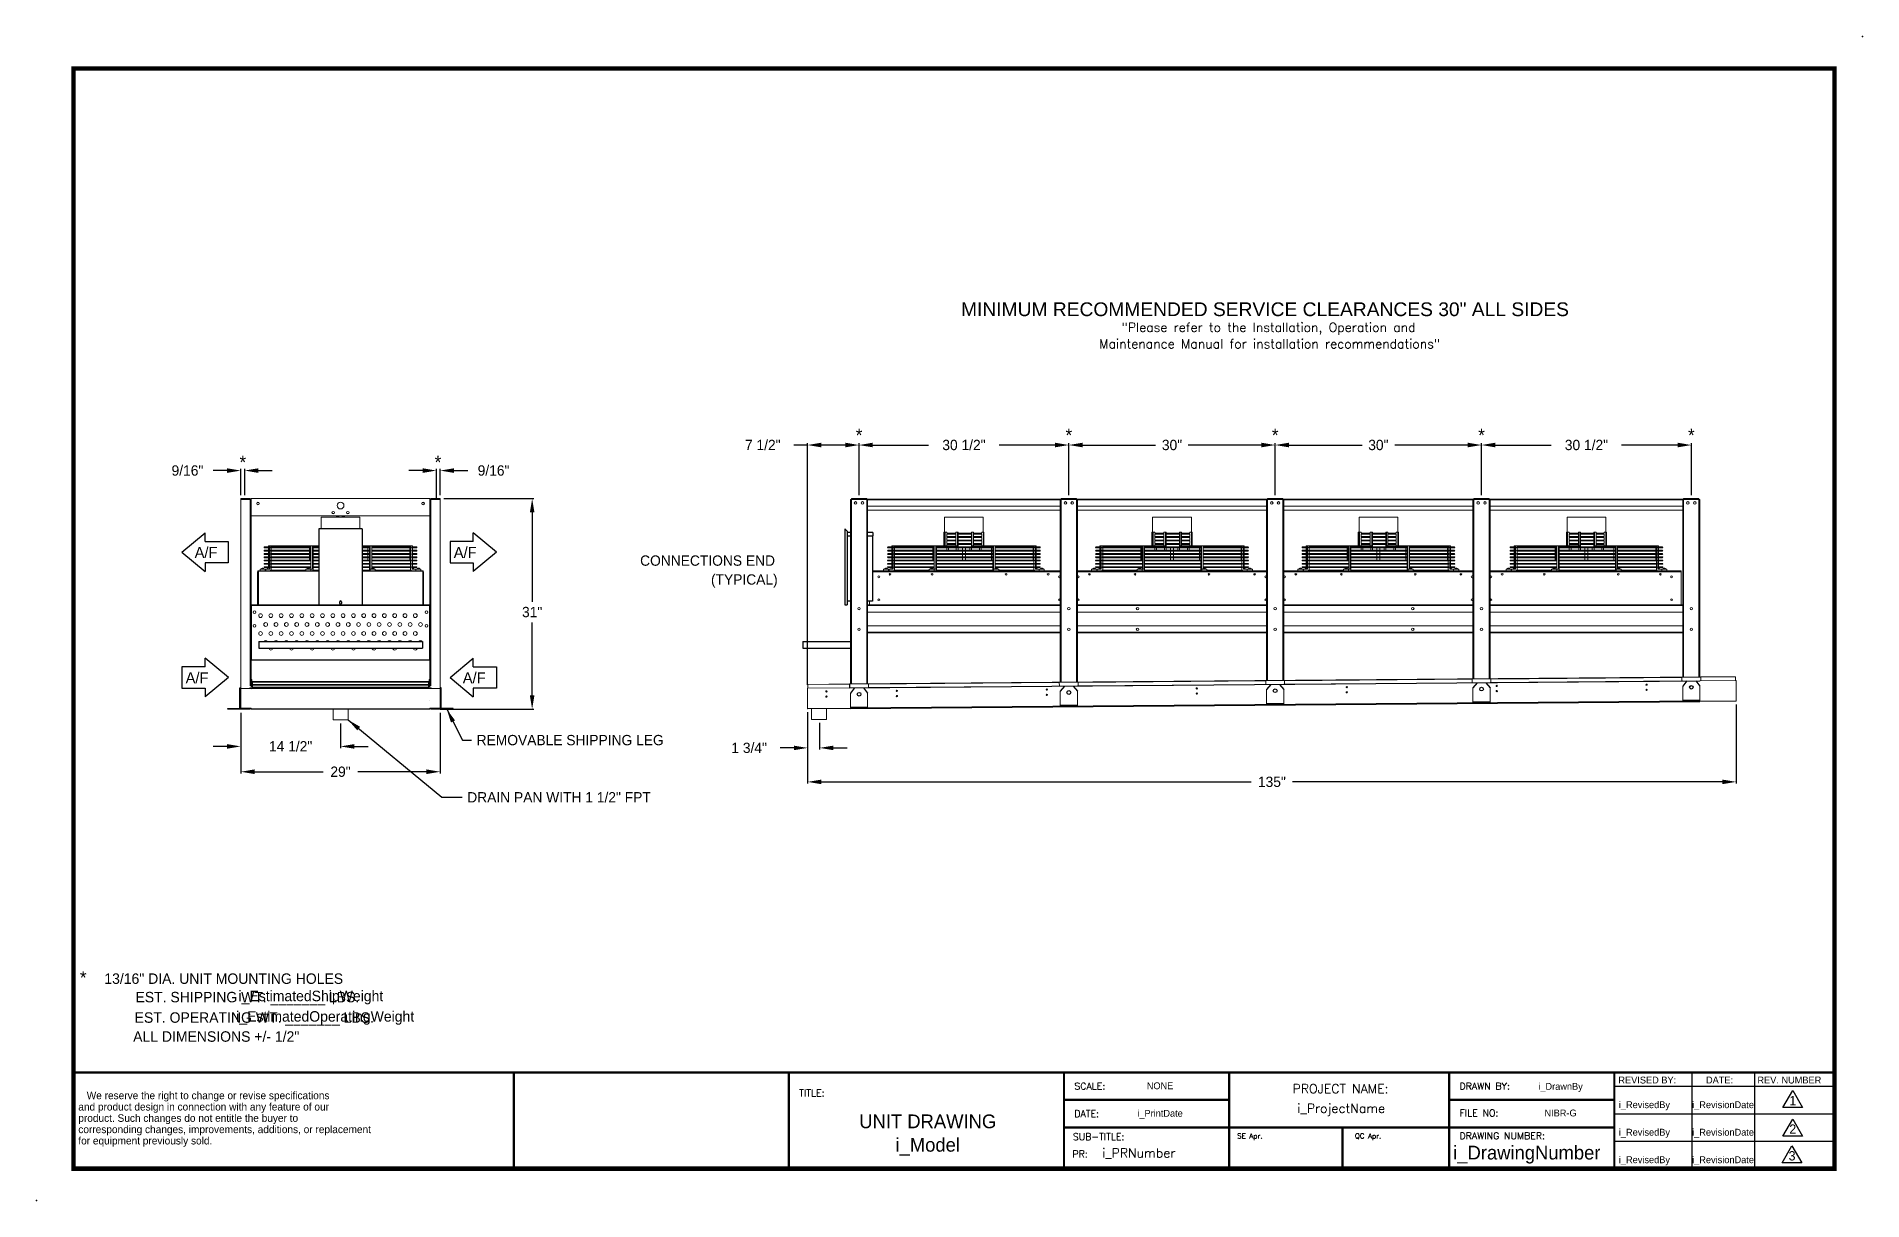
# Model space of a CAD drawing. Extents: x 6 to 271, y -23 to 146.
import ezdxf
from ezdxf.enums import TextEntityAlignment as Align

# ---------------------------------------------------------------- set-up
doc = ezdxf.new("R2010")
doc.units = 0
doc.header["$MEASUREMENT"] = 0
doc.layers.get('0').update_dxf_attribs({"linetype": 'CONTINUOUS'})
doc.layers.get('Defpoints').update_dxf_attribs({"linetype": 'CONTINUOUS'})
doc.styles.add('dimentions', font='ARIAL.TTF')
doc.styles.add('SIMPLEX', font='SIMPLEX')
doc.dimstyles.get("Standard").update_dxf_attribs({"dimtxt": 1.5, "dimasz": 2, "dimexe": 0.25, "dimexo": 0.5, "dimgap": 0.75, "dimtad": 0, "dimtih": 1, "dimtoh": 1, "dimdec": 4, "dimzin": 0, "dimdsep": 46, "dimlunit": 5, "dimtxsty": 'STANDARD', "dimcen": 0.125, "dimclrd": 1, "dimclre": 1, "dimclrt": 1, "dimadec": 0, "dimazin": 0, "dimtfac": 1, "dimtdec": 4, "dimtofl": 0, "dimtmove": 0, "dimatfit": 3, "dimfxl": 1, "dimfrac": 2, "dimtolj": 1, "dimtzin": 0, "dimarcsym": 0})

msp = doc.modelspace()

# ---------------------------------------------------------------- texts
at = {"color": 7, "lineweight": 30}
for s, height, style, p in [('MINIMUM RECOMMENDED SERVICE CLEARANCES 30" ALL SIDES', 1.99998, 'dimentions', (140.03343, 105.72722)), ('SE Apr.', 0.749993, 'SIMPLEX', (180.18161, -13.86548)), ('QC Apr.', 0.749993, 'SIMPLEX', (197.3109, -13.86548))]:
    msp.add_text(s, height=height, dxfattribs=dict(at, style=style)).set_placement(p)
at = {"color": 7, "style": 'SIMPLEX'}
for s, p in [('"Please refer to the Installation, Operation and', (184.74554, 103.43969)), ('Maintenance Manual for installation recommendations"', (184.90393, 101.03261)), ('PROJECT NAME:', (195.20741, -7.28234)), ('i_ProjectName', (195.30839, -10.12478))]:
    msp.add_text(s, height=1.3279867, dxfattribs=at).set_placement(p, align=Align.CENTER)
at = {"color": 7}
for s, height, p in [('*', 1.87063, (125.21147, 87.47306)), ('*', 1.87063, (155.71147, 87.47306)), ('*', 1.87063, (185.71147, 87.47306)), ('*', 1.87063, (215.71147, 87.47306)), ('*', 1.87063, (246.21147, 87.47306)), ('*', 1.87063, (35.62185, 83.54683)), ('*', 1.87063, (63.99067, 83.54683)), ('*', 1.87063, (12.41754, 8.59911)), ('EST. SHIPPING WT. _______ LBS.', 1.5199848, (36.27932, 5.94276)), ('i_EstimatedShipWeight', 1.5217292, (45.51786, 6.1088)), ('EST. OPERATING WT. _______ LBS.', 1.5199848, (37.2886, 2.96957)), ('i_EstimatedOperatingWeight', 1.5199848, (47.59767, 3.13561)), ('ALL DIMENSIONS +/- 1/2"', 1.5199848, (31.75397, 0.21106)), ('NONE', 0.99999, (168.9697, -6.69626)), ('i_DrawnBy', 0.99999, (227.19398, -6.78205)), ('1', 1.35154, (260.95552, -9.02329)), ('UNIT DRAWING', 1.99998, (135.19615, -12.36641)), ('i_PrintDate', 0.99999, (168.9697, -10.69622)), ('NIBR-G', 0.99999, (227.19398, -10.65101)), ('i_RevisedBy', 0.99999, (239.38829, -9.44688)), ('i_RevisionDate', 0.99999, (250.82045, -9.44688)), ('i_RevisedBy', 0.99999, (239.38829, -13.44684)), ('i_RevisionDate', 0.99999, (250.82045, -13.44684)), ('2', 1.35154, (260.95552, -13.17359)), ('i_Model', 1.99998, (135.19615, -15.77508)), ('i_DrawingNumber', 1.99998, (222.29665, -16.91083)), ('3', 1.35154, (260.85067, -17.05479)), ('i_RevisedBy', 0.99999, (239.38829, -17.4468)), ('i_RevisionDate', 0.99999, (250.82045, -17.4468))]:
    msp.add_text(s, height=height, dxfattribs=at).set_placement(p, align=Align.CENTER)
for s, height, p in [('A/F', 1.59375, (28.61968, 70.57458)), ('A/F', 1.59375, (67.60245, 52.34133)), ('13/16" DIA. UNIT MOUNTING HOLES', 1.5199848, (15.48474, 8.62543)), ('REVISED BY:', 0.99999, (235.6064, -5.86122)), ('DATE:', 0.99999, (248.34057, -5.86122)), ('REV. NUMBER', 0.99999, (255.81864, -5.86122))]:
    msp.add_text(s, height=height, dxfattribs=at).set_placement(p)
at = {"color": 7, "lineweight": 30}
for s, p in [('   We reserve the right to change or revise specifications', (11.70445, -8.14669)), ('and product design in connection with any feature of our', (11.70445, -9.7915)), ('product. Such changes do not entitle the buyer to', (11.70445, -11.43631)), ('corresponding changes, improvements, additions, or replacement', (11.70445, -13.08111)), ('for equipment previously sold.', (11.70445, -14.72592))]:
    msp.add_text(s, height=1.0965375, dxfattribs=at).set_placement(p)
at = {"color": 7, "style": 'SIMPLEX'}
for s, height, p in [('TITLE:', 0.99999, (116.50733, -7.74909)), ('SCALE:', 0.99999, (156.50693, -6.7491)), ('DRAWN BY:', 0.99999, (212.50637, -6.7491)), ('DATE:', 0.99999, (156.50693, -10.74906)), ('FILE NO:', 0.99999, (212.50637, -10.65238)), ('SUB-TITLE:', 0.99999, (156.29024, -14.08915)), ('DRAWING NUMBER:', 0.99999, (212.50637, -13.96772)), ('i_PRNumber', 1.327987, (160.55975, -16.618))]:
    msp.add_text(s, height=height, dxfattribs=at).set_placement(p)
msp.add_text('PR:', height=0.99999, dxfattribs=at).set_placement((158.46593, -16.618), align=Align.RIGHT)
at = {"color": 7, "char_height": 1.5}
for s, insert, attachment_point in [('CONNECTIONS END', (93.38019, 70.92834), 1), ('(TYPICAL)', (103.68198, 68.18221), 1), ('31"', (77.68352, 62.6877), 5), ('REMOVABLE SHIPPING LEG', (69.61116, 44.82586), 1), ('DRAIN PAN WITH 1 1/2" FPT', (68.24964, 36.50926), 1)]:
    msp.add_mtext(s, dxfattribs=dict(at, insert=insert, attachment_point=attachment_point))

# ---------------------------------------------------------------- blocks, each defined once
blk = doc.blocks.new('*D23')
at = {"color": 7, "lineweight": -2}
for p, q in [((35.32, 48.06), (35.32, 39.22)), ((64.32, 48.06), (64.32, 39.22)), ((37.32, 39.47), (47.32, 39.47)), ((62.32, 39.47), (52.32, 39.47))]:
    blk.add_line(p, q, dxfattribs=at)
at = {"color": 7}
for points in [[(37.32, 39.81), (37.32, 39.14), (35.32, 39.47)], [(62.32, 39.81), (62.32, 39.14), (64.32, 39.47)]]:
    blk.add_solid(points, dxfattribs=at)
at = {"layer": 'Defpoints', "color": 0}
for p in [(35.32, 48.56), (64.32, 48.56), (64.32, 39.47)]:
    blk.add_point(p, dxfattribs=at)
at = {"color": 7, "insert": (49.82, 39.47), "char_height": 1.5, "attachment_point": 5}
blk.add_mtext('\\A1;29"', dxfattribs=at)
blk = doc.blocks.new('*D24')
at = {"color": 7, "lineweight": -2}
for p, q in [((35.32, 48.06), (35.32, 42.91)), ((49.82, 46.51), (49.82, 42.91)), ((33.32, 43.16), (31.32, 43.16)), ((51.82, 43.16), (53.82, 43.16))]:
    blk.add_line(p, q, dxfattribs=at)
at = {"color": 7}
for points in [[(33.32, 43.49), (33.32, 42.82), (35.32, 43.16)], [(51.82, 43.49), (51.82, 42.82), (49.82, 43.16)]]:
    blk.add_solid(points, dxfattribs=at)
at = {"layer": 'Defpoints', "color": 0}
for p in [(35.32, 48.56), (49.82, 47.01), (35.32, 43.16)]:
    blk.add_point(p, dxfattribs=at)
at = {"color": 7, "insert": (42.57, 43.16), "char_height": 1.5, "attachment_point": 5}
blk.add_mtext('\\A1;14 1/2"', dxfattribs=at)
blk = doc.blocks.new('Air Flow Arror')
for p, q in [((-1.54, 6.74), (-4.35, 3.37)), ((-1.54, 6.74), (1.26, 3.37)), ((-3.09, 3.37), (-4.35, 3.37)), ((-3.09, 3.37), (-3.09, 0)), ((0, 0), (0, 3.37)), ((0, 3.37), (1.26, 3.37)), ((-3.09, 0), (0, 0))]:
    blk.add_line(p, q)
blk.add_text('A/F', height=1.594, rotation=90).set_placement((-0.71, 0.53))
blk = doc.blocks.new('099front')
at = {"color": 0, "ltscale": 7}
for p, q in [((59.35, 106.85), (53.04, 106.85)), ((53.04, 106.85), (53.04, 95.79)), ((59.35, 106.85), (59.35, 95.79)), ((53.04, 95.79), (59.35, 95.79)), ((56.07, 96.23), (56.07, 95.98)), ((56.32, 96.23), (56.32, 95.98))]:
    blk.add_line(p, q, dxfattribs=at)
for centre, start, end in [((56.2, 96.23), 0, 180), ((56.2, 95.98), 180, 0)]:
    blk.add_arc(centre, 0.125, start, end, dxfattribs=at)
blk = doc.blocks.new('*D25')
at = {"color": 7, "lineweight": -2}
for p, q in [((61.76, 83.27), (59.76, 83.27)), ((63.76, 79.69), (63.76, 83.52)), ((64.32, 79.69), (64.32, 83.52)), ((66.32, 83.27), (68.32, 83.27))]:
    blk.add_line(p, q, dxfattribs=at)
at = {"color": 7}
for points in [[(61.76, 83.6), (61.76, 82.93), (63.76, 83.27)], [(66.32, 83.6), (66.32, 82.93), (64.32, 83.27)]]:
    blk.add_solid(points, dxfattribs=at)
at = {"layer": 'Defpoints', "color": 0}
for p in [(63.76, 83.27), (63.76, 79.19), (64.32, 79.19)]:
    blk.add_point(p, dxfattribs=at)
at = {"color": 7, "insert": (72.07, 83.27), "char_height": 1.5, "attachment_point": 5}
blk.add_mtext('\\A1;9/16"', dxfattribs=at)
blk = doc.blocks.new('*D26')
at = {"color": 7, "lineweight": -2}
for p, q in [((33.32, 83.27), (31.32, 83.27)), ((35.32, 79.69), (35.32, 83.52)), ((35.89, 79.69), (35.89, 83.52)), ((37.89, 83.27), (39.89, 83.27))]:
    blk.add_line(p, q, dxfattribs=at)
at = {"color": 7}
for points in [[(33.32, 83.6), (33.32, 82.93), (35.32, 83.27)], [(37.89, 83.6), (37.89, 82.93), (35.89, 83.27)]]:
    blk.add_solid(points, dxfattribs=at)
at = {"layer": 'Defpoints', "color": 0}
for p in [(35.32, 83.27), (35.32, 79.19), (35.89, 79.19)]:
    blk.add_point(p, dxfattribs=at)
at = {"color": 7, "insert": (27.57, 83.27), "char_height": 1.5, "attachment_point": 5}
blk.add_mtext('\\A1;9/16"', dxfattribs=at)
blk = doc.blocks.new('*D29')
at = {"color": 7, "lineweight": -2}
for p, q in [((125.21, 79.69), (125.21, 87.23)), ((127.21, 86.98), (135.33, 86.98)), ((153.71, 86.98), (145.58, 86.98)), ((155.71, 79.69), (155.71, 87.23))]:
    blk.add_line(p, q, dxfattribs=at)
at = {"color": 7}
for points in [[(127.21, 87.32), (127.21, 86.65), (125.21, 86.98)], [(153.71, 87.32), (153.71, 86.65), (155.71, 86.98)]]:
    blk.add_solid(points, dxfattribs=at)
at = {"layer": 'Defpoints', "color": 0}
for p in [(155.71, 86.98), (125.21, 79.19), (155.71, 79.19)]:
    blk.add_point(p, dxfattribs=at)
at = {"color": 7, "insert": (140.46, 86.98), "char_height": 1.5, "attachment_point": 5}
blk.add_mtext('\\A1;30 1/2"', dxfattribs=at)
blk = doc.blocks.new('*D30')
at = {"color": 7, "lineweight": -2}
for p, q in [((155.71, 79.69), (155.71, 87.23)), ((157.71, 86.98), (168.33, 86.98)), ((183.71, 86.98), (173.08, 86.98)), ((185.71, 79.69), (185.71, 87.23))]:
    blk.add_line(p, q, dxfattribs=at)
at = {"color": 7}
for points in [[(157.71, 87.32), (157.71, 86.65), (155.71, 86.98)], [(183.71, 87.32), (183.71, 86.65), (185.71, 86.98)]]:
    blk.add_solid(points, dxfattribs=at)
at = {"layer": 'Defpoints', "color": 0}
for p in [(185.71, 86.98), (155.71, 79.19), (185.71, 79.19)]:
    blk.add_point(p, dxfattribs=at)
at = {"color": 7, "insert": (170.71, 86.98), "char_height": 1.5, "attachment_point": 5}
blk.add_mtext('\\A1;30"', dxfattribs=at)
blk = doc.blocks.new('*D31')
at = {"color": 7, "lineweight": -2}
for p, q in [((185.71, 79.69), (185.71, 87.23)), ((187.71, 86.98), (198.33, 86.98)), ((213.71, 86.98), (203.08, 86.98)), ((215.71, 79.69), (215.71, 87.23))]:
    blk.add_line(p, q, dxfattribs=at)
at = {"color": 7}
for points in [[(187.71, 87.32), (187.71, 86.65), (185.71, 86.98)], [(213.71, 87.32), (213.71, 86.65), (215.71, 86.98)]]:
    blk.add_solid(points, dxfattribs=at)
at = {"layer": 'Defpoints', "color": 0}
for p in [(215.71, 86.98), (185.71, 79.19), (215.71, 79.19)]:
    blk.add_point(p, dxfattribs=at)
at = {"color": 7, "insert": (200.71, 86.98), "char_height": 1.5, "attachment_point": 5}
blk.add_mtext('\\A1;30"', dxfattribs=at)
blk = doc.blocks.new('*D32')
at = {"color": 7, "lineweight": -2}
for p, q in [((215.71, 79.69), (215.71, 87.23)), ((217.71, 86.98), (225.83, 86.98)), ((244.21, 86.98), (236.08, 86.98)), ((246.21, 79.69), (246.21, 87.23))]:
    blk.add_line(p, q, dxfattribs=at)
at = {"color": 7}
for points in [[(217.71, 87.32), (217.71, 86.65), (215.71, 86.98)], [(244.21, 87.32), (244.21, 86.65), (246.21, 86.98)]]:
    blk.add_solid(points, dxfattribs=at)
at = {"layer": 'Defpoints', "color": 0}
for p in [(246.21, 86.98), (215.71, 79.19), (246.21, 79.19)]:
    blk.add_point(p, dxfattribs=at)
at = {"color": 7, "insert": (230.96, 86.98), "char_height": 1.5, "attachment_point": 5}
blk.add_mtext('\\A1;30 1/2"', dxfattribs=at)
blk = doc.blocks.new('*D33')
at = {"color": 7, "lineweight": -2}
for p, q in [((117.71, 86.98), (115.71, 86.98)), ((117.71, 52.13), (117.71, 87.23)), ((123.21, 86.98), (119.71, 86.98)), ((125.21, 79.69), (125.21, 87.23))]:
    blk.add_line(p, q, dxfattribs=at)
at = {"color": 7}
for points in [[(119.71, 87.32), (119.71, 86.65), (117.71, 86.98)], [(123.21, 87.32), (123.21, 86.65), (125.21, 86.98)]]:
    blk.add_solid(points, dxfattribs=at)
at = {"layer": 'Defpoints', "color": 0}
for p in [(125.21, 86.98), (125.21, 79.19), (117.71, 51.63)]:
    blk.add_point(p, dxfattribs=at)
at = {"color": 7, "insert": (111.21, 86.98), "char_height": 1.5, "attachment_point": 5}
blk.add_mtext('\\A1;7 1/2"', dxfattribs=at)
blk = doc.blocks.new('*D34')
at = {"color": 7, "lineweight": -2}
for p, q in [((117.73, 48.13), (117.73, 37.75)), ((252.73, 49.24), (252.73, 37.75)), ((119.73, 38), (182.23, 38)), ((250.73, 38), (188.23, 38))]:
    blk.add_line(p, q, dxfattribs=at)
at = {"color": 7}
for points in [[(119.73, 38.33), (119.73, 37.67), (117.73, 38)], [(250.73, 38.33), (250.73, 37.67), (252.73, 38)]]:
    blk.add_solid(points, dxfattribs=at)
at = {"layer": 'Defpoints', "color": 0}
for p in [(117.73, 48.63), (252.73, 49.74), (252.73, 38)]:
    blk.add_point(p, dxfattribs=at)
at = {"color": 7, "insert": (185.23, 38), "char_height": 1.5, "attachment_point": 5}
blk.add_mtext('\\A1;135"', dxfattribs=at)
blk = doc.blocks.new('*D35')
at = {"color": 7, "lineweight": -2}
for p, q in [((117.73, 47.63), (117.73, 42.69)), ((119.48, 46.58), (119.48, 42.69)), ((115.73, 42.94), (113.73, 42.94)), ((121.48, 42.94), (123.48, 42.94))]:
    blk.add_line(p, q, dxfattribs=at)
at = {"color": 7}
for points in [[(115.73, 43.27), (115.73, 42.61), (117.73, 42.94)], [(121.48, 43.27), (121.48, 42.61), (119.48, 42.94)]]:
    blk.add_solid(points, dxfattribs=at)
at = {"layer": 'Defpoints', "color": 0}
for p in [(117.73, 48.13), (119.48, 47.08), (117.73, 42.94)]:
    blk.add_point(p, dxfattribs=at)
at = {"color": 7, "insert": (109.23, 42.94), "char_height": 1.5, "attachment_point": 5}
blk.add_mtext('\\A1;1 3/4"', dxfattribs=at)

# ---------------------------------------------------------------- dimensions: what is measured, and where the dimension line sits
at = {"color": 7}
for base, p1, p2, picture, middle in [((125.207097, 86.982091), (117.707354, 51.625697), (125.207097, 79.187698), '*D33', (111.207354, 86.982091)), ((63.76236, 83.26637), (64.32486, 79.1877), (63.76236, 79.1877), '*D25', (72.07486, 83.26637)), ((64.32486, 39.47323), (35.32486, 48.5627), (64.32486, 48.5627), '*D23', (49.82486, 39.47323))]:
    dim = msp.add_linear_dim(base=base, p1=p1, p2=p2, dimstyle='Standard', override={"dimpost": '"', "dimclrd": 7, "dimclre": 7, "dimclrt": 7}, dxfattribs=at)
    dim.commit()
    dim.dimension.update_dxf_attribs({"geometry": picture, "text_midpoint": middle, "dimtype": 160})
for base, p1, p2, picture, middle in [((155.7071, 86.98209), (125.2071, 79.1877), (155.7071, 79.1877), '*D29', (140.4571, 86.98209)), ((185.7071, 86.98209), (155.7071, 79.1877), (185.7071, 79.1877), '*D30', (170.7071, 86.98209)), ((215.7071, 86.98209), (185.7071, 79.1877), (215.7071, 79.1877), '*D31', (200.7071, 86.98209)), ((246.2071, 86.98209), (215.7071, 79.1877), (246.2071, 79.1877), '*D32', (230.9571, 86.98209)), ((35.32486, 83.26637), (35.88736, 79.1877), (35.32486, 79.1877), '*D26', (27.57486, 83.26637)), ((35.32486, 43.15665), (49.82486, 47.01203), (35.32486, 48.5627), '*D24', (42.57486, 43.15665)), ((117.73215, 42.93834), (119.47854, 47.07768), (117.73215, 48.1258), '*D35', (109.23215, 42.93834)), ((252.72754, 38.00087), (117.73215, 48.6258), (252.72754, 49.7415), '*D34', (185.22984, 38.00087))]:
    dim = msp.add_linear_dim(base=base, p1=p1, p2=p2, dimstyle='Standard', override={"dimpost": '"', "dimclrd": 7, "dimclre": 7, "dimclrt": 7}, dxfattribs=at)
    dim.commit()
    dim.dimension.update_dxf_attribs({"geometry": picture, "text_midpoint": middle})

# ---------------------------------------------------------------- linework, layer by layer
at = {"color": 7}
for p, q in [((63.76236, 79.1877), (63.76236, 80.32188)), ((64.82486, 79.1877), (77.93352, 79.1877)), ((77.68352, 77.1877), (77.68352, 64.1877)), ((26.77757, 71.40566), (30.14527, 74.21196)), ((30.14527, 72.94913), (30.14527, 74.21196)), ((30.14527, 72.94913), (33.51297, 72.94913)), ((33.51297, 72.94913), (33.51297, 69.86219)), ((26.77757, 71.40566), (30.14527, 68.59936)), ((33.51297, 69.86219), (30.14527, 69.86219)), ((30.14527, 69.86219), (30.14527, 68.59936)), ((77.68352, 50.5627), (77.68352, 61.1877)), ((37.92486, 58.42562), (61.72486, 58.42562)), ((37.92486, 58.42562), (37.92486, 57.4462)), ((61.72486, 58.42562), (61.72486, 57.4462)), ((117.01991, 58.42562), (123.9571, 58.42562)), ((117.01991, 58.42562), (117.01991, 57.4462)), ((37.92486, 57.4462), (61.72486, 57.4462)), ((65.76034, 53.17241), (69.12804, 55.97872)), ((69.12804, 54.71588), (69.12804, 55.97872)), ((117.01991, 57.4462), (123.9571, 57.4462)), ((65.76034, 53.17241), (69.12804, 50.36611)), ((69.12804, 54.71588), (72.49574, 54.71588)), ((72.49574, 54.71588), (72.49574, 51.62894)), ((123.82755, 52.23293), (247.5733, 53.258)), ((247.57368, 53.21147), (123.82793, 52.1864)), ((247.5733, 53.258), (247.57368, 53.21147)), ((35.19986, 48.6877), (35.19986, 51.6877)), ((35.19986, 51.6877), (35.32486, 51.6877)), ((64.44986, 51.6877), (64.32486, 51.6877)), ((64.44986, 48.6877), (64.44986, 51.6877)), ((72.49574, 51.62894), (69.12804, 51.62894)), ((69.12804, 51.62894), (69.12804, 50.36611)), ((123.82793, 52.1864), (123.83214, 51.67632)), ((123.83214, 51.67632), (247.4571, 52.69805)), ((124.56764, 51.66703), (123.9571, 50.92128)), ((125.84655, 51.66703), (126.4571, 50.92128)), ((155.06764, 51.91968), (154.4571, 51.17393)), ((156.34655, 51.91968), (156.9571, 51.17393)), ((185.06764, 52.16819), (184.4571, 51.42244)), ((186.34655, 52.16819), (186.9571, 51.42244)), ((215.06764, 52.4167), (214.4571, 51.67095)), ((216.34655, 52.4167), (216.9571, 51.67095)), ((245.56764, 52.66935), (244.9571, 51.9236)), ((246.84655, 52.66935), (247.4571, 51.9236)), ((33.44986, 48.5627), (33.44986, 48.6877)), ((33.44986, 48.6877), (35.19986, 48.6877)), ((35.32486, 48.5627), (33.44986, 48.5627)), ((64.32486, 48.5627), (66.19986, 48.5627)), ((66.19986, 48.6877), (64.44986, 48.6877)), ((64.82486, 48.5627), (77.93352, 48.5627)), ((66.19986, 48.5627), (66.19986, 48.6877)), ((247.4571, 49.74894), (123.9571, 48.72825)), ((123.9571, 48.67725), (247.4571, 49.69794)), ((126.4571, 48.87361), (123.9571, 48.83262)), ((123.9571, 48.72825), (123.9571, 48.67725)), ((123.9571, 48.70762), (123.9571, 48.65661)), ((156.9571, 49.12626), (154.4571, 49.08527)), ((154.4571, 48.96027), (154.4571, 48.90927)), ((186.9571, 49.37477), (184.4571, 49.33378)), ((184.4571, 49.20878), (184.4571, 49.15778)), ((216.9571, 49.62328), (214.4571, 49.58229)), ((214.4571, 49.45729), (214.4571, 49.40629)), ((247.4571, 49.87593), (244.9571, 49.83494)), ((244.9571, 49.70994), (244.9571, 49.65894)), ((75.00775, -18.24898), (75.00775, -4.24912)), ((115.00735, -18.24898), (115.00735, -4.24912)), ((155.00695, -4.24912), (235.00615, -4.24912)), ((155.00695, -18.24898), (155.00695, -4.24912)), ((179.00671, -4.24912), (179.00671, -18.24898)), ((211.00639, -4.24912), (211.00639, -12.24904)), ((235.00615, -4.24912), (235.00615, -18.24898)), ((235.00615, -4.24912), (267.00583, -4.24912)), ((235.00615, -4.24912), (235.00615, -6.2491)), ((246.29697, -4.24912), (246.29697, -10.24906)), ((255.38999, -4.24912), (255.38999, -10.24906)), ((235.00615, -6.2491), (267.00583, -6.2491)), ((179.00671, -8.24908), (155.00695, -8.24908)), ((211.00639, -8.24908), (235.00615, -8.24908)), ((211.00639, -12.24904), (211.00639, -8.24908)), ((235.00615, -10.24906), (267.00583, -10.24906)), ((246.29697, -8.24908), (246.29697, -14.24902)), ((255.38999, -8.24908), (255.38999, -14.24902)), ((235.00615, -12.24904), (155.00695, -12.24904)), ((195.50654, -12.24904), (195.50654, -18.24898)), ((211.00639, -12.24904), (211.00639, -18.24898)), ((246.29697, -12.24904), (246.29697, -18.24898)), ((255.38999, -12.24904), (255.38999, -18.24898)), ((235.00615, -14.24902), (267.00583, -14.24902)), ((235.00615, -18.24898), (267.00583, -18.24898))]:
    msp.add_line(p, q, dxfattribs=at)
at = {"color": 7, "linetype": 'Continuous', "lineweight": 15}
for p, q in [((35.32486, 79.1877), (35.32486, 79.0532)), ((36.68936, 79.1877), (35.32486, 79.1877)), ((36.68936, 79.0532), (35.32486, 79.0532)), ((35.32486, 79.0522), (35.32486, 48.6982)), ((36.68936, 79.0522), (35.32486, 79.0522)), ((36.68936, 79.0532), (36.68936, 79.1877)), ((36.68936, 79.0522), (36.82486, 79.0522)), ((36.68936, 79.0522), (36.68936, 51.95185)), ((62.82486, 79.1877), (36.82486, 79.1877)), ((36.82486, 79.1877), (36.82486, 79.0522)), ((36.82486, 51.81637), (36.82486, 79.0522)), ((62.82486, 79.0522), (62.82486, 79.1877)), ((62.82486, 79.0522), (62.96036, 79.0522)), ((62.82486, 51.81637), (62.82486, 79.0522)), ((62.96036, 79.1877), (62.96036, 79.0532)), ((62.96036, 79.1877), (64.32486, 79.1877)), ((62.96036, 79.0532), (64.32486, 79.0532)), ((62.96036, 79.0522), (64.32486, 79.0522)), ((62.96036, 51.95185), (62.96036, 79.0522)), ((64.32486, 79.1877), (64.32486, 79.0532)), ((64.32486, 79.0522), (64.32486, 48.6982)), ((123.9571, 79.0522), (123.9571, 52.234)), ((123.9571, 79.0522), (124.0916, 79.0522)), ((124.0916, 79.0522), (124.0916, 52.23512)), ((124.0926, 79.0522), (124.0916, 79.0522)), ((124.0926, 79.1877), (124.0926, 79.0532)), ((124.0926, 79.1877), (126.3216, 79.1877)), ((124.0926, 79.0532), (126.3216, 79.0532)), ((124.0926, 79.0522), (124.0926, 79.0532)), ((124.0926, 79.0522), (126.3216, 79.0522)), ((124.0926, 52.23513), (124.0926, 79.0522)), ((126.3216, 79.1877), (126.3216, 79.0532)), ((126.3216, 79.10391), (154.5926, 79.10391)), ((126.3216, 79.0522), (126.3216, 79.0532)), ((126.3226, 79.0522), (126.3216, 79.0522)), ((126.3216, 52.25359), (126.3216, 79.0522)), ((126.4571, 79.0522), (126.3226, 79.0522)), ((126.3226, 79.0522), (126.3226, 52.2536)), ((126.4571, 79.0522), (126.4571, 52.25471)), ((126.4571, 78.9992), (154.4571, 78.9992)), ((126.4571, 78.07045), (154.4571, 78.07045)), ((126.4571, 77.50837), (132.2696, 77.50837)), ((132.6446, 77.50837), (148.2696, 77.50837)), ((148.6446, 77.50837), (154.4571, 77.50837)), ((154.4571, 79.0522), (154.5916, 79.0522)), ((154.4571, 79.0522), (154.4571, 52.48666)), ((154.5916, 79.0522), (154.5916, 52.48777)), ((154.5926, 79.0522), (154.5916, 79.0522)), ((154.5926, 79.1877), (154.5926, 79.0532)), ((154.5926, 79.1877), (156.8216, 79.1877)), ((154.5926, 79.0532), (156.8216, 79.0532)), ((154.5926, 79.0522), (154.5926, 79.0532)), ((154.5926, 79.0522), (156.8216, 79.0522)), ((154.5926, 52.48778), (154.5926, 79.0522)), ((156.8216, 79.1877), (156.8216, 79.0532)), ((156.8216, 79.10391), (184.5926, 79.10391)), ((156.8216, 79.0522), (156.8216, 79.0532)), ((156.8216, 52.50624), (156.8216, 79.0522)), ((156.8226, 79.0522), (156.8216, 79.0522)), ((156.9571, 79.0522), (156.8226, 79.0522)), ((156.8226, 79.0522), (156.8226, 52.50625)), ((156.9571, 79.0522), (156.9571, 52.50736)), ((156.9571, 78.9992), (184.4571, 78.9992)), ((156.9571, 78.07045), (184.4571, 78.07045)), ((156.9571, 77.50837), (162.7696, 77.50837)), ((163.1446, 77.50837), (178.2696, 77.50837)), ((178.6446, 77.50837), (184.4571, 77.50837)), ((184.4571, 79.0522), (184.4571, 52.73517)), ((184.4571, 79.0522), (184.5916, 79.0522)), ((184.5916, 79.0522), (184.5916, 52.73628)), ((184.5926, 79.0522), (184.5916, 79.0522)), ((184.5926, 79.1877), (184.5926, 79.0532)), ((184.5926, 79.1877), (186.8216, 79.1877)), ((184.5926, 79.0532), (186.8216, 79.0532)), ((184.5926, 79.0522), (184.5926, 79.0532)), ((184.5926, 79.0522), (186.8216, 79.0522)), ((184.5926, 52.73629), (184.5926, 79.0522)), ((186.8216, 79.1877), (186.8216, 79.0532)), ((186.8216, 79.10391), (214.5926, 79.10391)), ((186.8216, 79.0522), (186.8216, 79.0532)), ((186.8226, 79.0522), (186.8216, 79.0522)), ((186.8216, 52.75475), (186.8216, 79.0522)), ((186.8226, 79.0522), (186.8226, 52.75476)), ((186.9571, 79.0522), (186.8226, 79.0522)), ((186.9571, 79.0522), (186.9571, 52.75587)), ((186.9571, 78.9992), (214.4571, 78.9992)), ((186.9571, 78.07045), (214.4571, 78.07045)), ((186.9571, 77.50837), (192.7696, 77.50837)), ((193.1446, 77.50837), (208.2696, 77.50837)), ((208.6446, 77.50837), (214.4571, 77.50837)), ((214.4571, 79.0522), (214.4571, 52.98368)), ((214.4571, 79.0522), (214.5916, 79.0522)), ((214.5916, 79.0522), (214.5916, 52.98479)), ((214.5926, 79.0522), (214.5916, 79.0522)), ((214.5926, 79.1877), (214.5926, 79.0532)), ((214.5926, 79.1877), (216.8216, 79.1877)), ((214.5926, 79.0532), (216.8216, 79.0532)), ((214.5926, 79.0522), (214.5926, 79.0532)), ((214.5926, 79.0522), (216.8216, 79.0522)), ((214.5926, 52.9848), (214.5926, 79.0522)), ((216.8216, 79.1877), (216.8216, 79.0532)), ((216.8216, 79.10391), (245.0926, 79.10391)), ((216.8216, 79.0522), (216.8216, 79.0532)), ((216.8226, 79.0522), (216.8216, 79.0522)), ((216.8216, 53.00326), (216.8216, 79.0522)), ((216.9571, 79.0522), (216.8226, 79.0522)), ((216.8226, 79.0522), (216.8226, 53.00327)), ((216.9571, 79.0522), (216.9571, 53.00438)), ((216.9571, 78.9992), (244.9571, 78.9992)), ((216.9571, 78.07045), (244.9571, 78.07045)), ((216.9571, 77.50837), (222.7696, 77.50837)), ((223.1446, 77.50837), (238.7696, 77.50837)), ((239.14459, 77.50837), (244.9571, 77.50837)), ((244.9571, 79.0522), (245.0916, 79.0522)), ((244.9571, 79.0522), (244.9571, 53.23633)), ((245.0916, 79.0522), (245.0916, 53.23744)), ((245.0926, 79.0522), (245.0916, 79.0522)), ((245.0926, 79.1877), (245.0926, 79.0532)), ((245.0926, 79.1877), (247.3216, 79.1877)), ((245.0926, 79.0532), (247.3216, 79.0532)), ((245.0926, 79.0522), (245.0926, 79.0532)), ((245.0926, 79.0522), (247.3216, 79.0522)), ((245.0926, 53.23745), (245.0926, 79.0522)), ((247.3216, 79.1877), (247.3216, 79.0532)), ((247.3216, 79.0522), (247.3216, 79.0532)), ((247.3216, 53.25591), (247.3216, 79.0522)), ((247.3226, 79.0522), (247.3216, 79.0522)), ((247.4571, 79.0522), (247.3226, 79.0522)), ((247.3226, 79.0522), (247.3226, 53.25592)), ((247.4571, 79.0522), (247.4571, 53.25704)), ((36.82486, 76.6877), (62.82486, 76.6877)), ((52.63736, 76.4987), (47.01236, 76.4987)), ((49.58594, 76.59138), (48.75118, 76.6877)), ((49.59706, 76.6877), (49.58594, 76.59138)), ((50.06377, 76.59138), (50.05266, 76.6877)), ((50.89854, 76.6877), (50.06377, 76.59138)), ((141.5334, 76.4987), (137.6446, 76.4987)), ((143.2696, 76.4987), (141.5334, 76.4987)), ((171.78339, 76.4987), (167.8946, 76.4987)), ((173.5196, 76.4987), (171.78339, 76.4987)), ((201.78339, 76.4987), (197.8946, 76.4987)), ((203.5196, 76.4987), (201.78339, 76.4987)), ((232.03339, 76.4987), (228.1446, 76.4987)), ((233.7696, 76.4987), (232.03339, 76.4987)), ((39.43122, 72.15781), (38.78474, 72.15781)), ((38.78474, 72.03781), (39.43122, 72.03781)), ((39.43122, 71.67915), (38.78474, 71.67915)), ((39.33784, 72.3127), (39.33784, 72.15781)), ((39.43122, 72.3127), (39.33784, 72.3127)), ((39.33784, 72.03781), (39.33784, 71.67915)), ((39.52459, 72.3127), (39.43122, 72.3127)), ((39.43122, 72.3127), (39.43122, 68.9317)), ((39.52459, 72.3127), (39.52459, 68.9317)), ((45.51967, 72.3127), (39.52459, 72.3127)), ((39.72099, 72.03781), (45.51967, 72.03781)), ((45.51967, 72.15781), (39.72106, 72.15781)), ((45.51967, 71.67915), (39.72106, 71.67915)), ((39.75002, 71.67915), (39.75002, 72.03781)), ((45.29424, 72.03781), (45.29424, 71.67915)), ((45.38762, 71.67915), (45.38762, 72.03781)), ((45.7451, 72.3127), (45.51967, 72.3127)), ((45.51967, 72.3127), (45.51967, 68.9317)), ((45.7451, 72.3127), (45.7451, 68.9317)), ((46.66861, 72.3127), (45.7451, 72.3127)), ((45.82645, 72.03781), (46.66861, 72.03781)), ((46.66861, 72.15781), (45.82658, 72.15781)), ((46.66861, 71.67915), (45.82658, 71.67915)), ((45.83847, 71.67915), (45.83847, 72.03781)), ((52.98111, 72.3127), (54.13005, 72.3127)), ((54.04973, 72.15781), (52.98111, 72.15781)), ((52.98111, 72.03781), (54.04973, 72.03781)), ((54.04973, 71.67915), (52.98111, 71.67915)), ((53.81125, 71.67915), (53.81125, 72.03781)), ((54.03667, 71.67915), (54.03667, 72.03781)), ((54.13005, 72.3127), (54.13005, 68.9317)), ((54.35547, 72.3127), (54.13005, 72.3127)), ((54.35547, 72.3127), (54.35547, 69.03979)), ((54.35547, 72.3127), (60.2185, 72.3127)), ((60.0246, 72.15781), (54.35547, 72.15781)), ((54.35547, 72.03781), (60.0246, 72.03781)), ((60.0246, 71.67915), (54.35547, 71.67915)), ((59.8997, 71.67915), (59.8997, 72.03781)), ((59.99308, 71.67915), (59.99308, 72.03781)), ((60.2185, 72.3127), (60.2185, 68.9317)), ((60.31188, 72.3127), (60.2185, 72.3127)), ((60.31188, 72.3127), (60.31188, 68.9317)), ((60.86497, 72.15781), (60.31188, 72.15781)), ((60.31188, 72.03781), (60.86497, 72.03781)), ((60.86497, 71.67915), (60.31188, 71.67915)), ((130.06345, 72.15781), (129.41698, 72.15781)), ((129.41698, 72.03781), (130.06345, 72.03781)), ((130.06345, 71.67915), (129.41698, 71.67915)), ((129.97008, 72.3127), (129.97008, 72.15781)), ((130.06345, 72.3127), (129.97008, 72.3127)), ((129.97008, 72.03781), (129.97008, 71.67915)), ((130.15683, 72.3127), (130.06345, 72.3127)), ((130.06345, 72.3127), (130.06345, 68.9317)), ((130.15683, 72.3127), (130.15683, 68.9317)), ((136.15191, 72.3127), (130.15683, 72.3127)), ((130.35323, 72.03781), (136.15191, 72.03781)), ((136.15191, 72.15781), (130.3533, 72.15781)), ((136.15191, 71.67915), (130.3533, 71.67915)), ((130.38225, 71.67915), (130.38225, 72.03781)), ((135.92648, 72.03781), (135.92648, 71.67915)), ((136.01986, 71.67915), (136.01986, 72.03781)), ((136.37734, 72.3127), (136.15191, 72.3127)), ((136.15191, 72.3127), (136.15191, 68.9317)), ((136.37734, 72.3127), (136.37734, 68.9317)), ((139.51285, 72.3127), (136.37734, 72.3127)), ((136.45868, 72.03781), (144.68197, 72.03781)), ((144.68197, 72.15781), (136.45882, 72.15781)), ((144.68197, 71.67915), (136.45882, 71.67915)), ((136.47071, 71.67915), (136.47071, 72.03781)), ((137.53988, 74.3077), (137.53988, 72.3127)), ((137.63326, 74.3077), (137.53988, 74.3077)), ((137.72663, 74.3077), (137.63326, 74.3077)), ((137.63326, 74.3077), (137.63326, 72.3127)), ((137.72663, 74.3077), (137.72663, 72.3127)), ((137.95206, 74.3077), (137.72663, 74.3077)), ((137.95206, 74.15688), (137.95206, 74.3077)), ((139.28743, 74.15781), (137.95206, 74.15781)), ((137.95206, 73.65688), (137.95206, 74.03875)), ((137.95206, 74.03781), (139.28743, 74.03781)), ((139.28743, 73.65781), (137.95206, 73.65781)), ((137.95206, 73.15688), (137.95206, 73.53875)), ((137.95206, 73.53781), (139.28743, 73.53781)), ((139.28743, 73.15781), (137.95206, 73.15781)), ((137.95206, 72.65688), (137.95206, 73.03875)), ((137.95206, 73.03781), (139.28743, 73.03781)), ((139.28743, 72.65781), (137.95206, 72.65781)), ((137.95206, 72.3127), (137.95206, 72.53875)), ((137.95206, 72.53781), (139.28743, 72.53781)), ((139.51285, 74.3077), (139.28743, 74.3077)), ((139.28743, 74.3077), (139.28743, 72.3127)), ((139.51285, 74.3077), (139.51285, 72.3127)), ((139.60623, 74.3077), (139.51285, 74.3077)), ((139.60623, 74.15688), (139.60623, 74.3077)), ((141.5334, 74.15781), (139.60623, 74.15781)), ((139.60623, 73.65688), (139.60623, 74.03875)), ((139.60623, 74.03781), (141.5334, 74.03781)), ((141.5334, 73.65781), (139.60623, 73.65781)), ((139.60623, 73.15688), (139.60623, 73.53875)), ((139.60623, 73.53781), (141.5334, 73.53781)), ((141.5334, 73.15781), (139.60623, 73.15781)), ((139.60623, 72.65688), (139.60623, 73.03875)), ((139.60623, 73.03781), (141.5334, 73.03781)), ((141.5334, 72.65781), (139.60623, 72.65781)), ((139.60623, 72.15781), (139.60623, 72.53875)), ((139.60623, 72.53781), (141.5334, 72.53781)), ((141.5334, 74.15781), (141.5334, 74.3077)), ((141.5334, 74.3077), (141.62677, 74.3077)), ((141.5334, 73.65781), (141.5334, 74.03781)), ((141.5334, 73.15781), (141.5334, 73.53781)), ((141.5334, 72.65781), (141.5334, 73.03781)), ((141.5334, 72.15781), (141.5334, 72.53781)), ((141.62677, 74.3077), (141.62677, 72.3127)), ((141.8522, 74.3077), (141.62677, 74.3077)), ((141.62677, 72.3127), (144.76229, 72.3127)), ((141.8522, 74.3077), (141.8522, 72.3127)), ((143.05551, 74.15781), (141.8522, 74.15781)), ((141.8522, 74.03781), (143.05551, 74.03781)), ((143.05551, 73.65781), (141.8522, 73.65781)), ((141.8522, 73.53781), (143.05551, 73.53781)), ((143.05551, 73.15781), (141.8522, 73.15781)), ((141.8522, 73.03781), (143.05551, 73.03781)), ((143.05551, 72.65781), (141.8522, 72.65781)), ((141.8522, 72.53781), (143.05551, 72.53781)), ((143.05551, 74.15781), (143.05551, 74.3077)), ((143.05551, 74.3077), (143.28093, 74.3077)), ((143.05551, 73.65781), (143.05551, 74.03781)), ((143.05551, 73.15781), (143.05551, 73.53781)), ((143.05551, 72.65781), (143.05551, 73.03781)), ((143.05551, 72.3127), (143.05551, 72.53781)), ((143.28093, 74.3077), (143.28093, 72.3127)), ((143.37431, 74.3077), (143.28093, 74.3077)), ((143.37431, 74.3077), (143.37431, 72.3127)), ((144.44348, 71.67915), (144.44348, 72.03781)), ((144.66891, 71.67915), (144.66891, 72.03781)), ((144.76229, 72.3127), (144.76229, 68.9317)), ((144.98771, 72.3127), (144.76229, 72.3127)), ((144.98771, 72.3127), (144.98771, 69.03979)), ((144.98771, 72.3127), (150.85074, 72.3127)), ((150.65683, 72.15781), (144.98771, 72.15781)), ((144.98771, 72.03781), (150.65683, 72.03781)), ((150.65683, 71.67915), (144.98771, 71.67915)), ((150.53194, 71.67915), (150.53194, 72.03781)), ((150.62531, 71.67915), (150.62531, 72.03781)), ((150.85074, 72.3127), (150.85074, 68.9317)), ((150.94412, 72.3127), (150.85074, 72.3127)), ((150.94412, 72.3127), (150.94412, 68.9317)), ((151.49721, 72.15781), (150.94412, 72.15781)), ((150.94412, 72.03781), (151.49721, 72.03781)), ((151.49721, 71.67915), (150.94412, 71.67915)), ((160.31345, 72.15781), (159.66698, 72.15781)), ((159.66698, 72.03781), (160.31345, 72.03781)), ((160.31345, 71.67915), (159.66698, 71.67915)), ((160.22008, 72.3127), (160.22008, 72.15781)), ((160.31345, 72.3127), (160.22008, 72.3127)), ((160.22008, 72.03781), (160.22008, 71.67915)), ((160.40683, 72.3127), (160.31345, 72.3127)), ((160.31345, 72.3127), (160.31345, 68.9317)), ((160.40683, 72.3127), (160.40683, 68.9317)), ((166.40191, 72.3127), (160.40683, 72.3127)), ((160.60323, 72.03781), (166.40191, 72.03781)), ((166.40191, 72.15781), (160.6033, 72.15781)), ((166.40191, 71.67915), (160.6033, 71.67915)), ((160.63225, 71.67915), (160.63225, 72.03781)), ((166.17648, 72.03781), (166.17648, 71.67915)), ((166.26986, 71.67915), (166.26986, 72.03781)), ((166.62733, 72.3127), (166.40191, 72.3127)), ((166.40191, 72.3127), (166.40191, 68.9317)), ((166.62733, 72.3127), (166.62733, 68.9317)), ((169.76285, 72.3127), (166.62733, 72.3127)), ((166.70869, 72.03781), (174.93197, 72.03781)), ((174.93197, 72.15781), (166.70882, 72.15781)), ((174.93197, 71.67915), (166.70882, 71.67915)), ((166.72071, 71.67915), (166.72071, 72.03781)), ((167.78988, 74.3077), (167.78988, 72.3127)), ((167.88326, 74.3077), (167.78988, 74.3077)), ((167.97663, 74.3077), (167.88326, 74.3077)), ((167.88326, 74.3077), (167.88326, 72.3127)), ((167.97663, 74.3077), (167.97663, 72.3127)), ((168.20206, 74.3077), (167.97663, 74.3077)), ((168.20206, 74.15688), (168.20206, 74.3077)), ((169.53742, 74.15781), (168.20206, 74.15781)), ((168.20206, 73.65688), (168.20206, 74.03875)), ((168.20206, 74.03781), (169.53742, 74.03781)), ((169.53742, 73.65781), (168.20206, 73.65781)), ((168.20206, 73.15688), (168.20206, 73.53875)), ((168.20206, 73.53781), (169.53742, 73.53781)), ((169.53742, 73.15781), (168.20206, 73.15781)), ((168.20206, 72.65688), (168.20206, 73.03875)), ((168.20206, 73.03781), (169.53742, 73.03781)), ((169.53742, 72.65781), (168.20206, 72.65781)), ((168.20206, 72.3127), (168.20206, 72.53875)), ((168.20206, 72.53781), (169.53742, 72.53781)), ((169.76285, 74.3077), (169.53742, 74.3077)), ((169.53742, 74.3077), (169.53742, 72.3127)), ((169.76285, 74.3077), (169.76285, 72.3127)), ((169.85623, 74.3077), (169.76285, 74.3077)), ((169.85623, 74.15688), (169.85623, 74.3077)), ((171.78339, 74.15781), (169.85623, 74.15781)), ((169.85623, 73.65688), (169.85623, 74.03875)), ((169.85623, 74.03781), (171.78339, 74.03781)), ((171.78339, 73.65781), (169.85623, 73.65781)), ((169.85623, 73.15688), (169.85623, 73.53875)), ((169.85623, 73.53781), (171.78339, 73.53781)), ((171.78339, 73.15781), (169.85623, 73.15781)), ((169.85623, 72.65688), (169.85623, 73.03875)), ((169.85623, 73.03781), (171.78339, 73.03781)), ((171.78339, 72.65781), (169.85623, 72.65781)), ((169.85623, 72.15781), (169.85623, 72.53875)), ((169.85623, 72.53781), (171.78339, 72.53781)), ((171.78339, 74.15781), (171.78339, 74.3077)), ((171.78339, 74.3077), (171.87677, 74.3077)), ((171.78339, 73.65781), (171.78339, 74.03781)), ((171.78339, 73.15781), (171.78339, 73.53781)), ((171.78339, 72.65781), (171.78339, 73.03781)), ((171.78339, 72.15781), (171.78339, 72.53781)), ((171.87677, 74.3077), (171.87677, 72.3127)), ((172.1022, 74.3077), (171.87677, 74.3077)), ((171.87677, 72.3127), (175.01229, 72.3127)), ((172.1022, 74.3077), (172.1022, 72.3127)), ((173.30551, 74.15781), (172.1022, 74.15781)), ((172.1022, 74.03781), (173.30551, 74.03781)), ((173.30551, 73.65781), (172.1022, 73.65781)), ((172.1022, 73.53781), (173.30551, 73.53781)), ((173.30551, 73.15781), (172.1022, 73.15781)), ((172.1022, 73.03781), (173.30551, 73.03781)), ((173.30551, 72.65781), (172.1022, 72.65781)), ((172.1022, 72.53781), (173.30551, 72.53781)), ((173.30551, 74.15781), (173.30551, 74.3077)), ((173.30551, 74.3077), (173.53093, 74.3077)), ((173.30551, 73.65781), (173.30551, 74.03781)), ((173.30551, 73.15781), (173.30551, 73.53781)), ((173.30551, 72.65781), (173.30551, 73.03781)), ((173.30551, 72.3127), (173.30551, 72.53781)), ((173.53093, 74.3077), (173.53093, 72.3127)), ((173.62431, 74.3077), (173.53093, 74.3077)), ((173.62431, 74.3077), (173.62431, 72.3127)), ((174.69348, 71.67915), (174.69348, 72.03781)), ((174.91891, 71.67915), (174.91891, 72.03781)), ((175.01229, 72.3127), (175.01229, 68.9317)), ((175.23771, 72.3127), (175.01229, 72.3127)), ((175.23771, 72.3127), (175.23771, 69.03979)), ((175.23771, 72.3127), (181.10074, 72.3127)), ((180.90683, 72.15781), (175.23771, 72.15781)), ((175.23771, 72.03781), (180.90683, 72.03781)), ((180.90683, 71.67915), (175.23771, 71.67915)), ((180.78194, 71.67915), (180.78194, 72.03781)), ((180.87532, 71.67915), (180.87532, 72.03781)), ((181.10074, 72.3127), (181.10074, 68.9317)), ((181.19412, 72.3127), (181.10074, 72.3127)), ((181.19412, 72.3127), (181.19412, 68.9317)), ((181.74721, 72.15781), (181.19412, 72.15781)), ((181.19412, 72.03781), (181.74721, 72.03781)), ((181.74721, 71.67915), (181.19412, 71.67915)), ((190.31345, 72.15781), (189.66698, 72.15781)), ((189.66698, 72.03781), (190.31345, 72.03781)), ((190.31345, 71.67915), (189.66698, 71.67915)), ((190.22008, 72.3127), (190.22008, 72.15781)), ((190.31345, 72.3127), (190.22008, 72.3127)), ((190.22008, 72.03781), (190.22008, 71.67915)), ((190.40683, 72.3127), (190.31345, 72.3127)), ((190.31345, 72.3127), (190.31345, 68.9317)), ((190.40683, 72.3127), (190.40683, 68.9317)), ((196.40191, 72.3127), (190.40683, 72.3127)), ((190.60323, 72.03781), (196.40191, 72.03781)), ((196.40191, 72.15781), (190.6033, 72.15781)), ((196.40191, 71.67915), (190.6033, 71.67915)), ((190.63225, 71.67915), (190.63225, 72.03781)), ((196.17648, 72.03781), (196.17648, 71.67915)), ((196.26986, 71.67915), (196.26986, 72.03781)), ((196.62734, 72.3127), (196.40191, 72.3127)), ((196.40191, 72.3127), (196.40191, 68.9317)), ((196.62734, 72.3127), (196.62734, 68.9317)), ((199.76285, 72.3127), (196.62734, 72.3127)), ((196.70869, 72.03781), (204.93197, 72.03781)), ((204.93197, 72.15781), (196.70882, 72.15781)), ((204.93197, 71.67915), (196.70882, 71.67915)), ((196.72071, 71.67915), (196.72071, 72.03781)), ((197.78988, 74.3077), (197.78988, 72.3127)), ((197.88326, 74.3077), (197.78988, 74.3077)), ((197.97663, 74.3077), (197.88326, 74.3077)), ((197.88326, 74.3077), (197.88326, 72.3127)), ((197.97663, 74.3077), (197.97663, 72.3127)), ((198.20206, 74.3077), (197.97663, 74.3077)), ((198.20206, 74.15688), (198.20206, 74.3077)), ((199.53743, 74.15781), (198.20206, 74.15781)), ((198.20206, 73.65688), (198.20206, 74.03875)), ((198.20206, 74.03781), (199.53743, 74.03781)), ((199.53743, 73.65781), (198.20206, 73.65781)), ((198.20206, 73.15688), (198.20206, 73.53875)), ((198.20206, 73.53781), (199.53743, 73.53781)), ((199.53743, 73.15781), (198.20206, 73.15781)), ((198.20206, 72.65688), (198.20206, 73.03875)), ((198.20206, 73.03781), (199.53743, 73.03781)), ((199.53743, 72.65781), (198.20206, 72.65781)), ((198.20206, 72.3127), (198.20206, 72.53875)), ((198.20206, 72.53781), (199.53743, 72.53781)), ((199.76285, 74.3077), (199.53743, 74.3077)), ((199.53743, 74.3077), (199.53743, 72.3127)), ((199.76285, 74.3077), (199.76285, 72.3127)), ((199.85623, 74.3077), (199.76285, 74.3077)), ((199.85623, 74.15688), (199.85623, 74.3077)), ((201.78339, 74.15781), (199.85623, 74.15781)), ((199.85623, 73.65688), (199.85623, 74.03875)), ((199.85623, 74.03781), (201.78339, 74.03781)), ((201.78339, 73.65781), (199.85623, 73.65781)), ((199.85623, 73.15688), (199.85623, 73.53875)), ((199.85623, 73.53781), (201.78339, 73.53781)), ((201.78339, 73.15781), (199.85623, 73.15781)), ((199.85623, 72.65688), (199.85623, 73.03875)), ((199.85623, 73.03781), (201.78339, 73.03781)), ((201.78339, 72.65781), (199.85623, 72.65781)), ((199.85623, 72.15781), (199.85623, 72.53875)), ((199.85623, 72.53781), (201.78339, 72.53781)), ((201.78339, 74.15781), (201.78339, 74.3077)), ((201.78339, 74.3077), (201.87677, 74.3077)), ((201.78339, 73.65781), (201.78339, 74.03781)), ((201.78339, 73.15781), (201.78339, 73.53781)), ((201.78339, 72.65781), (201.78339, 73.03781)), ((201.78339, 72.15781), (201.78339, 72.53781)), ((201.87677, 74.3077), (201.87677, 72.3127)), ((202.1022, 74.3077), (201.87677, 74.3077)), ((201.87677, 72.3127), (205.01229, 72.3127)), ((202.1022, 74.3077), (202.1022, 72.3127)), ((203.30551, 74.15781), (202.1022, 74.15781)), ((202.1022, 74.03781), (203.30551, 74.03781)), ((203.30551, 73.65781), (202.1022, 73.65781)), ((202.1022, 73.53781), (203.30551, 73.53781)), ((203.30551, 73.15781), (202.1022, 73.15781)), ((202.1022, 73.03781), (203.30551, 73.03781)), ((203.30551, 72.65781), (202.1022, 72.65781)), ((202.1022, 72.53781), (203.30551, 72.53781)), ((203.30551, 74.15781), (203.30551, 74.3077)), ((203.30551, 74.3077), (203.53093, 74.3077)), ((203.30551, 73.65781), (203.30551, 74.03781)), ((203.30551, 73.15781), (203.30551, 73.53781)), ((203.30551, 72.65781), (203.30551, 73.03781)), ((203.30551, 72.3127), (203.30551, 72.53781)), ((203.53093, 74.3077), (203.53093, 72.3127)), ((203.62431, 74.3077), (203.53093, 74.3077)), ((203.62431, 74.3077), (203.62431, 72.3127)), ((204.69348, 71.67915), (204.69348, 72.03781)), ((204.91891, 71.67915), (204.91891, 72.03781)), ((205.01229, 72.3127), (205.01229, 68.9317)), ((205.23771, 72.3127), (205.01229, 72.3127)), ((205.23771, 72.3127), (205.23771, 69.03979)), ((205.23771, 72.3127), (211.10074, 72.3127)), ((210.90683, 72.15781), (205.23771, 72.15781)), ((205.23771, 72.03781), (210.90683, 72.03781)), ((210.90683, 71.67915), (205.23771, 71.67915)), ((210.78194, 71.67915), (210.78194, 72.03781)), ((210.87532, 71.67915), (210.87532, 72.03781)), ((211.10074, 72.3127), (211.10074, 68.9317)), ((211.19412, 72.3127), (211.10074, 72.3127)), ((211.19412, 72.3127), (211.19412, 68.9317)), ((211.74721, 72.15781), (211.19412, 72.15781)), ((211.19412, 72.03781), (211.74721, 72.03781)), ((211.74721, 71.67915), (211.19412, 71.67915)), ((220.56345, 72.15781), (219.91698, 72.15781)), ((219.91698, 72.03781), (220.56345, 72.03781)), ((220.56345, 71.67915), (219.91698, 71.67915)), ((220.47008, 72.3127), (220.47008, 72.15781)), ((220.56345, 72.3127), (220.47008, 72.3127)), ((220.47008, 72.03781), (220.47008, 71.67915)), ((220.65683, 72.3127), (220.56345, 72.3127)), ((220.56345, 72.3127), (220.56345, 68.9317)), ((220.65683, 72.3127), (220.65683, 68.9317)), ((226.65191, 72.3127), (220.65683, 72.3127)), ((220.85323, 72.03781), (226.65191, 72.03781)), ((226.65191, 72.15781), (220.8533, 72.15781)), ((226.65191, 71.67915), (220.8533, 71.67915)), ((220.88225, 71.67915), (220.88225, 72.03781)), ((226.42648, 72.03781), (226.42648, 71.67915)), ((226.51986, 71.67915), (226.51986, 72.03781)), ((226.87733, 72.3127), (226.65191, 72.3127)), ((226.65191, 72.3127), (226.65191, 68.9317)), ((226.87733, 72.3127), (226.87733, 68.9317)), ((230.01285, 72.3127), (226.87733, 72.3127)), ((226.95869, 72.03781), (235.18197, 72.03781)), ((235.18197, 72.15781), (226.95881, 72.15781)), ((235.18197, 71.67915), (226.95881, 71.67915)), ((226.97071, 71.67915), (226.97071, 72.03781)), ((228.03988, 74.3077), (228.03988, 72.3127)), ((228.13326, 74.3077), (228.03988, 74.3077)), ((228.22663, 74.3077), (228.13326, 74.3077)), ((228.13326, 74.3077), (228.13326, 72.3127)), ((228.22663, 74.3077), (228.22663, 72.3127)), ((228.45206, 74.3077), (228.22663, 74.3077)), ((228.45206, 74.15688), (228.45206, 74.3077)), ((229.78743, 74.15781), (228.45206, 74.15781)), ((228.45206, 73.65688), (228.45206, 74.03875)), ((228.45206, 74.03781), (229.78743, 74.03781)), ((229.78743, 73.65781), (228.45206, 73.65781)), ((228.45206, 73.15688), (228.45206, 73.53875)), ((228.45206, 73.53781), (229.78743, 73.53781)), ((229.78743, 73.15781), (228.45206, 73.15781)), ((228.45206, 72.65688), (228.45206, 73.03875)), ((228.45206, 73.03781), (229.78743, 73.03781)), ((229.78743, 72.65781), (228.45206, 72.65781)), ((228.45206, 72.3127), (228.45206, 72.53875)), ((228.45206, 72.53781), (229.78743, 72.53781)), ((230.01285, 74.3077), (229.78743, 74.3077)), ((229.78743, 74.3077), (229.78743, 72.3127)), ((230.01285, 74.3077), (230.01285, 72.3127)), ((230.10623, 74.3077), (230.01285, 74.3077)), ((230.10623, 74.15688), (230.10623, 74.3077)), ((232.03339, 74.15781), (230.10623, 74.15781)), ((230.10623, 73.65688), (230.10623, 74.03875)), ((230.10623, 74.03781), (232.03339, 74.03781)), ((232.03339, 73.65781), (230.10623, 73.65781)), ((230.10623, 73.15688), (230.10623, 73.53875)), ((230.10623, 73.53781), (232.03339, 73.53781)), ((232.03339, 73.15781), (230.10623, 73.15781)), ((230.10623, 72.65688), (230.10623, 73.03875)), ((230.10623, 73.03781), (232.03339, 73.03781)), ((232.03339, 72.65781), (230.10623, 72.65781)), ((230.10623, 72.15781), (230.10623, 72.53875)), ((230.10623, 72.53781), (232.03339, 72.53781)), ((232.03339, 74.15781), (232.03339, 74.3077)), ((232.03339, 74.3077), (232.12677, 74.3077)), ((232.03339, 73.65781), (232.03339, 74.03781)), ((232.03339, 73.15781), (232.03339, 73.53781)), ((232.03339, 72.65781), (232.03339, 73.03781)), ((232.03339, 72.15781), (232.03339, 72.53781)), ((232.12677, 74.3077), (232.12677, 72.3127)), ((232.3522, 74.3077), (232.12677, 74.3077)), ((232.12677, 72.3127), (235.26229, 72.3127)), ((232.3522, 74.3077), (232.3522, 72.3127)), ((233.55551, 74.15781), (232.3522, 74.15781)), ((232.3522, 74.03781), (233.55551, 74.03781)), ((233.55551, 73.65781), (232.3522, 73.65781)), ((232.3522, 73.53781), (233.55551, 73.53781)), ((233.55551, 73.15781), (232.3522, 73.15781)), ((232.3522, 73.03781), (233.55551, 73.03781)), ((233.55551, 72.65781), (232.3522, 72.65781)), ((232.3522, 72.53781), (233.55551, 72.53781)), ((233.55551, 74.15781), (233.55551, 74.3077)), ((233.55551, 74.3077), (233.78094, 74.3077)), ((233.55551, 73.65781), (233.55551, 74.03781)), ((233.55551, 73.15781), (233.55551, 73.53781)), ((233.55551, 72.65781), (233.55551, 73.03781)), ((233.55551, 72.3127), (233.55551, 72.53781)), ((233.78094, 74.3077), (233.78094, 72.3127)), ((233.87431, 74.3077), (233.78094, 74.3077)), ((233.87431, 74.3077), (233.87431, 72.3127)), ((234.94349, 71.67915), (234.94349, 72.03781)), ((235.16891, 71.67915), (235.16891, 72.03781)), ((235.26229, 72.3127), (235.26229, 68.9317)), ((235.48771, 72.3127), (235.26229, 72.3127)), ((235.48771, 72.3127), (235.48771, 69.03979)), ((235.48771, 72.3127), (241.35074, 72.3127)), ((241.15683, 72.15781), (235.48771, 72.15781)), ((235.48771, 72.03781), (241.15683, 72.03781)), ((241.15683, 71.67915), (235.48771, 71.67915)), ((241.03194, 71.67915), (241.03194, 72.03781)), ((241.12531, 71.67915), (241.12531, 72.03781)), ((241.35074, 72.3127), (241.35074, 68.9317)), ((241.44412, 72.3127), (241.35074, 72.3127)), ((241.44412, 72.3127), (241.44412, 68.9317)), ((241.99721, 72.15781), (241.44412, 72.15781)), ((241.44412, 72.03781), (241.99721, 72.03781)), ((241.99721, 71.67915), (241.44412, 71.67915)), ((38.41259, 69.0567), (38.41274, 69.0567)), ((38.41547, 69.0567), (38.41274, 69.0567)), ((38.41547, 69.0567), (38.42598, 69.0567)), ((38.43665, 69.0567), (38.42598, 69.0567)), ((38.43665, 69.0567), (38.51269, 69.0567)), ((38.52425, 69.0567), (38.51269, 69.0567)), ((38.53053, 69.0567), (38.52425, 69.0567)), ((38.53053, 69.0567), (38.5559, 69.0567)), ((38.57044, 69.0567), (38.5559, 69.0567)), ((38.57044, 69.0567), (38.60209, 69.0567)), ((38.78474, 71.55915), (39.43122, 71.55915)), ((39.43122, 71.20048), (38.78474, 71.20048)), ((38.78474, 71.08048), (39.43122, 71.08048)), ((39.43122, 70.72182), (38.78474, 70.72182)), ((38.78474, 70.60182), (39.43122, 70.60182)), ((39.43122, 70.24315), (38.78474, 70.24315)), ((38.78474, 70.12315), (39.43122, 70.12315)), ((39.43122, 69.76448), (38.78474, 69.76448)), ((38.78474, 69.64448), (39.43122, 69.64448)), ((39.43122, 69.28582), (38.78474, 69.28582)), ((38.78474, 69.16582), (39.43122, 69.16582)), ((39.33784, 71.55915), (39.33784, 71.20048)), ((39.33784, 71.08048), (39.33784, 70.72182)), ((39.33784, 70.60182), (39.33784, 70.24315)), ((39.33784, 70.12315), (39.33784, 69.76448)), ((39.33784, 69.64448), (39.33784, 69.28582)), ((39.72099, 71.55915), (45.51967, 71.55915)), ((39.72099, 71.08048), (45.51967, 71.08048)), ((39.72099, 70.60182), (45.51967, 70.60182)), ((39.72099, 70.12315), (45.51967, 70.12315)), ((39.72099, 69.64448), (45.51967, 69.64448)), ((39.72099, 69.16582), (45.51967, 69.16582)), ((45.51967, 71.20048), (39.72106, 71.20048)), ((45.51967, 70.72182), (39.72106, 70.72182)), ((45.51967, 70.24315), (39.72106, 70.24315)), ((45.51967, 69.76448), (39.72106, 69.76448)), ((45.51967, 69.28582), (39.72106, 69.28582)), ((39.75002, 71.20048), (39.75002, 71.55915)), ((39.75002, 70.72182), (39.75002, 71.08048)), ((39.75002, 70.24315), (39.75002, 70.60182)), ((39.75002, 69.76448), (39.75002, 70.12315)), ((39.75002, 69.28582), (39.75002, 69.64448)), ((39.75002, 68.80715), (39.75002, 69.16582)), ((45.04224, 69.0567), (45.07389, 69.0567)), ((45.08843, 69.0567), (45.07389, 69.0567)), ((45.08843, 69.0567), (45.1138, 69.0567)), ((45.12008, 69.0567), (45.1138, 69.0567)), ((45.13163, 69.0567), (45.12008, 69.0567)), ((45.13163, 69.0567), (45.20767, 69.0567)), ((45.21835, 69.0567), (45.20767, 69.0567)), ((45.21835, 69.0567), (45.22886, 69.0567)), ((45.23159, 69.0567), (45.22886, 69.0567)), ((45.23159, 69.0567), (45.23174, 69.0567)), ((45.29424, 71.55915), (45.29424, 71.20048)), ((45.29424, 71.08048), (45.29424, 70.72182)), ((45.29424, 70.60182), (45.29424, 70.24315)), ((45.38762, 71.20048), (45.38762, 71.55915)), ((45.38762, 70.72182), (45.38762, 71.08048)), ((45.38762, 70.24315), (45.38762, 70.60182)), ((45.82645, 71.55915), (46.66861, 71.55915)), ((45.82645, 71.08048), (46.66861, 71.08048)), ((45.82645, 70.60182), (46.66861, 70.60182)), ((45.82645, 70.12315), (46.66861, 70.12315)), ((45.82645, 69.64448), (46.66861, 69.64448)), ((45.82645, 69.16582), (46.66861, 69.16582)), ((46.66861, 71.20048), (45.82658, 71.20048)), ((46.66861, 70.72182), (45.82658, 70.72182)), ((46.66861, 70.24315), (45.82658, 70.24315)), ((46.66861, 69.76448), (45.82658, 69.76448)), ((46.66861, 69.28582), (45.82658, 69.28582)), ((45.83847, 71.20048), (45.83847, 71.55915)), ((45.83847, 70.72182), (45.83847, 71.08048)), ((45.83847, 70.24315), (45.83847, 70.60182)), ((45.83847, 69.76448), (45.83847, 70.12315)), ((45.83847, 69.28582), (45.83847, 69.64448)), ((45.83847, 68.80715), (45.83847, 69.16582)), ((52.98111, 71.55915), (54.04973, 71.55915)), ((54.04973, 71.20048), (52.98111, 71.20048)), ((52.98111, 71.08048), (54.04973, 71.08048)), ((54.04973, 70.72182), (52.98111, 70.72182)), ((52.98111, 70.60182), (54.04973, 70.60182)), ((54.04973, 70.24315), (52.98111, 70.24315)), ((52.98111, 70.12315), (54.04973, 70.12315)), ((54.04973, 69.76448), (52.98111, 69.76448)), ((52.98111, 69.64448), (54.04973, 69.64448)), ((54.04973, 69.28582), (52.98111, 69.28582)), ((52.98111, 69.16582), (54.04973, 69.16582)), ((53.81125, 71.20048), (53.81125, 71.55915)), ((53.81125, 70.72182), (53.81125, 71.08048)), ((53.81125, 70.24315), (53.81125, 70.60182)), ((54.03667, 71.20048), (54.03667, 71.55915)), ((54.03667, 70.72182), (54.03667, 71.08048)), ((54.03667, 70.24315), (54.03667, 70.60182)), ((54.03667, 69.76448), (54.03667, 70.12315)), ((54.03667, 69.28582), (54.03667, 69.64448)), ((54.03667, 68.80715), (54.03667, 69.16582)), ((54.35547, 71.55915), (60.0246, 71.55915)), ((60.0246, 71.20048), (54.35547, 71.20048)), ((54.35547, 71.08048), (60.0246, 71.08048)), ((60.0246, 70.72182), (54.35547, 70.72182)), ((54.35547, 70.60182), (60.0246, 70.60182)), ((60.0246, 70.24315), (54.35547, 70.24315)), ((54.35547, 70.12315), (60.0246, 70.12315)), ((60.0246, 69.76448), (54.35547, 69.76448)), ((54.35547, 69.64448), (60.0246, 69.64448)), ((60.0246, 69.28582), (54.35547, 69.28582)), ((54.35547, 69.16582), (60.0246, 69.16582)), ((54.41798, 69.0567), (54.41813, 69.0567)), ((54.42086, 69.0567), (54.41813, 69.0567)), ((54.42086, 69.0567), (54.43137, 69.0567)), ((54.44205, 69.0567), (54.43137, 69.0567)), ((54.44205, 69.0567), (54.51809, 69.0567)), ((54.52964, 69.0567), (54.51809, 69.0567)), ((54.53592, 69.0567), (54.52964, 69.0567)), ((54.53592, 69.0567), (54.56129, 69.0567)), ((54.57583, 69.0567), (54.56129, 69.0567)), ((54.57583, 69.0567), (54.60748, 69.0567)), ((59.8997, 71.20048), (59.8997, 71.55915)), ((59.8997, 70.72182), (59.8997, 71.08048)), ((59.8997, 70.24315), (59.8997, 70.60182)), ((59.99308, 71.20048), (59.99308, 71.55915)), ((59.99308, 70.72182), (59.99308, 71.08048)), ((59.99308, 70.24315), (59.99308, 70.60182)), ((59.99308, 69.76448), (59.99308, 70.12315)), ((59.99308, 69.28582), (59.99308, 69.64448)), ((59.99308, 68.80715), (59.99308, 69.16582)), ((60.31188, 71.55915), (60.86497, 71.55915)), ((60.86497, 71.20048), (60.31188, 71.20048)), ((60.31188, 71.08048), (60.86497, 71.08048)), ((60.86497, 70.72182), (60.31188, 70.72182)), ((60.31188, 70.60182), (60.86497, 70.60182)), ((60.86497, 70.24315), (60.31188, 70.24315)), ((60.31188, 70.12315), (60.86497, 70.12315)), ((60.86497, 69.76448), (60.31188, 69.76448)), ((60.31188, 69.64448), (60.86497, 69.64448)), ((60.86497, 69.28582), (60.31188, 69.28582)), ((60.31188, 69.16582), (60.86497, 69.16582)), ((61.04763, 69.0567), (61.07928, 69.0567)), ((61.09382, 69.0567), (61.07928, 69.0567)), ((61.09382, 69.0567), (61.11919, 69.0567)), ((61.12547, 69.0567), (61.11919, 69.0567)), ((61.13702, 69.0567), (61.12547, 69.0567)), ((61.13702, 69.0567), (61.21306, 69.0567)), ((61.22374, 69.0567), (61.21306, 69.0567)), ((61.22374, 69.0567), (61.23425, 69.0567)), ((61.23698, 69.0567), (61.23425, 69.0567)), ((61.23698, 69.0567), (61.23713, 69.0567)), ((129.04482, 69.0567), (129.04497, 69.0567)), ((129.04771, 69.0567), (129.04497, 69.0567)), ((129.04771, 69.0567), (129.05821, 69.0567)), ((129.06889, 69.0567), (129.05821, 69.0567)), ((129.06889, 69.0567), (129.14493, 69.0567)), ((129.15649, 69.0567), (129.14493, 69.0567)), ((129.16277, 69.0567), (129.15649, 69.0567)), ((129.16277, 69.0567), (129.18813, 69.0567)), ((129.20267, 69.0567), (129.18813, 69.0567)), ((129.20267, 69.0567), (129.23432, 69.0567)), ((129.41698, 71.55915), (130.06345, 71.55915)), ((130.06345, 71.20048), (129.41698, 71.20048)), ((129.41698, 71.08048), (130.06345, 71.08048)), ((130.06345, 70.72182), (129.41698, 70.72182)), ((129.41698, 70.60182), (130.06345, 70.60182)), ((130.06345, 70.24315), (129.41698, 70.24315)), ((129.41698, 70.12315), (130.06345, 70.12315)), ((130.06345, 69.76448), (129.41698, 69.76448)), ((129.41698, 69.64448), (130.06345, 69.64448)), ((130.06345, 69.28582), (129.41698, 69.28582)), ((129.41698, 69.16582), (130.06345, 69.16582)), ((129.97008, 71.55915), (129.97008, 71.20048)), ((129.97008, 71.08048), (129.97008, 70.72182)), ((129.97008, 70.60182), (129.97008, 70.24315)), ((129.97008, 70.12315), (129.97008, 69.76448)), ((129.97008, 69.64448), (129.97008, 69.28582)), ((130.35323, 71.55915), (136.15191, 71.55915)), ((130.35323, 71.08048), (136.15191, 71.08048)), ((130.35323, 70.60182), (136.15191, 70.60182)), ((130.35323, 70.12315), (136.15191, 70.12315)), ((130.35323, 69.64448), (136.15191, 69.64448)), ((130.35323, 69.16582), (136.15191, 69.16582)), ((136.15191, 71.20048), (130.3533, 71.20048)), ((136.15191, 70.72182), (130.3533, 70.72182)), ((136.15191, 70.24315), (130.3533, 70.24315)), ((136.15191, 69.76448), (130.3533, 69.76448)), ((136.15191, 69.28582), (130.3533, 69.28582)), ((130.38225, 71.20048), (130.38225, 71.55915)), ((130.38225, 70.72182), (130.38225, 71.08048)), ((130.38225, 70.24315), (130.38225, 70.60182)), ((130.38225, 69.76448), (130.38225, 70.12315)), ((130.38225, 69.28582), (130.38225, 69.64448)), ((130.38225, 68.80715), (130.38225, 69.16582)), ((135.67448, 69.0567), (135.70612, 69.0567)), ((135.72067, 69.0567), (135.70612, 69.0567)), ((135.72067, 69.0567), (135.74603, 69.0567)), ((135.75231, 69.0567), (135.74603, 69.0567)), ((135.76387, 69.0567), (135.75231, 69.0567)), ((135.76387, 69.0567), (135.8399, 69.0567)), ((135.85059, 69.0567), (135.8399, 69.0567)), ((135.85059, 69.0567), (135.86109, 69.0567)), ((135.86383, 69.0567), (135.86109, 69.0567)), ((135.86383, 69.0567), (135.86398, 69.0567)), ((135.92648, 71.55915), (135.92648, 71.20048)), ((135.92648, 71.08048), (135.92648, 70.72182)), ((135.92648, 70.60182), (135.92648, 70.24315)), ((136.01986, 71.20048), (136.01986, 71.55915)), ((136.01986, 70.72182), (136.01986, 71.08048)), ((136.01986, 70.24315), (136.01986, 70.60182)), ((136.45868, 71.55915), (144.68197, 71.55915)), ((136.45868, 71.08048), (144.68197, 71.08048)), ((136.45868, 70.60182), (144.68197, 70.60182)), ((136.45868, 70.12315), (144.68197, 70.12315)), ((136.45868, 69.64448), (144.68197, 69.64448)), ((136.45868, 69.16582), (144.68197, 69.16582)), ((144.68197, 71.20048), (136.45882, 71.20048)), ((144.68197, 70.72182), (136.45882, 70.72182)), ((144.68197, 70.24315), (136.45882, 70.24315)), ((144.68197, 69.76448), (136.45882, 69.76448)), ((144.68197, 69.28582), (136.45882, 69.28582)), ((136.47071, 71.20048), (136.47071, 71.55915)), ((136.47071, 70.72182), (136.47071, 71.08048)), ((136.47071, 70.24315), (136.47071, 70.60182)), ((136.47071, 69.76448), (136.47071, 70.12315)), ((136.47071, 69.28582), (136.47071, 69.64448)), ((136.47071, 68.80715), (136.47071, 69.16582)), ((144.44348, 71.20048), (144.44348, 71.55915)), ((144.44348, 70.72182), (144.44348, 71.08048)), ((144.44348, 70.24315), (144.44348, 70.60182)), ((144.66891, 71.20048), (144.66891, 71.55915)), ((144.66891, 70.72182), (144.66891, 71.08048)), ((144.66891, 70.24315), (144.66891, 70.60182)), ((144.66891, 69.76448), (144.66891, 70.12315)), ((144.66891, 69.28582), (144.66891, 69.64448)), ((144.66891, 68.80715), (144.66891, 69.16582)), ((144.98771, 71.55915), (150.65683, 71.55915)), ((150.65683, 71.20048), (144.98771, 71.20048)), ((144.98771, 71.08048), (150.65683, 71.08048)), ((150.65683, 70.72182), (144.98771, 70.72182)), ((144.98771, 70.60182), (150.65683, 70.60182)), ((150.65683, 70.24315), (144.98771, 70.24315)), ((144.98771, 70.12315), (150.65683, 70.12315)), ((150.65683, 69.76448), (144.98771, 69.76448)), ((144.98771, 69.64448), (150.65683, 69.64448)), ((150.65683, 69.28582), (144.98771, 69.28582)), ((144.98771, 69.16582), (150.65683, 69.16582)), ((145.05022, 69.0567), (145.05037, 69.0567)), ((145.0531, 69.0567), (145.05037, 69.0567)), ((145.0531, 69.0567), (145.06361, 69.0567)), ((145.07429, 69.0567), (145.06361, 69.0567)), ((145.07429, 69.0567), (145.15033, 69.0567)), ((145.16188, 69.0567), (145.15033, 69.0567)), ((145.16816, 69.0567), (145.16188, 69.0567)), ((145.16816, 69.0567), (145.19353, 69.0567)), ((145.20807, 69.0567), (145.19353, 69.0567)), ((145.20807, 69.0567), (145.23972, 69.0567)), ((150.53194, 71.20048), (150.53194, 71.55915)), ((150.53194, 70.72182), (150.53194, 71.08048)), ((150.53194, 70.24315), (150.53194, 70.60182)), ((150.62531, 71.20048), (150.62531, 71.55915)), ((150.62531, 70.72182), (150.62531, 71.08048)), ((150.62531, 70.24315), (150.62531, 70.60182)), ((150.62531, 69.76448), (150.62531, 70.12315)), ((150.62531, 69.28582), (150.62531, 69.64448)), ((150.62531, 68.80715), (150.62531, 69.16582)), ((150.94412, 71.55915), (151.49721, 71.55915)), ((151.49721, 71.20048), (150.94412, 71.20048)), ((150.94412, 71.08048), (151.49721, 71.08048)), ((151.49721, 70.72182), (150.94412, 70.72182)), ((150.94412, 70.60182), (151.49721, 70.60182)), ((151.49721, 70.24315), (150.94412, 70.24315)), ((150.94412, 70.12315), (151.49721, 70.12315)), ((151.49721, 69.76448), (150.94412, 69.76448)), ((150.94412, 69.64448), (151.49721, 69.64448)), ((151.49721, 69.28582), (150.94412, 69.28582)), ((150.94412, 69.16582), (151.49721, 69.16582)), ((151.67987, 69.0567), (151.71152, 69.0567)), ((151.72606, 69.0567), (151.71152, 69.0567)), ((151.72606, 69.0567), (151.75143, 69.0567)), ((151.75771, 69.0567), (151.75143, 69.0567)), ((151.76926, 69.0567), (151.75771, 69.0567)), ((151.76926, 69.0567), (151.8453, 69.0567)), ((151.85598, 69.0567), (151.8453, 69.0567)), ((151.85598, 69.0567), (151.86649, 69.0567)), ((151.86922, 69.0567), (151.86649, 69.0567)), ((151.86922, 69.0567), (151.86937, 69.0567)), ((159.29482, 69.0567), (159.29497, 69.0567)), ((159.29771, 69.0567), (159.29497, 69.0567)), ((159.29771, 69.0567), (159.30821, 69.0567)), ((159.31889, 69.0567), (159.30821, 69.0567)), ((159.31889, 69.0567), (159.39493, 69.0567)), ((159.40648, 69.0567), (159.39493, 69.0567)), ((159.41276, 69.0567), (159.40648, 69.0567)), ((159.41276, 69.0567), (159.43813, 69.0567)), ((159.45268, 69.0567), (159.43813, 69.0567)), ((159.45268, 69.0567), (159.48432, 69.0567)), ((159.66698, 71.55915), (160.31345, 71.55915)), ((160.31345, 71.20048), (159.66698, 71.20048)), ((159.66698, 71.08048), (160.31345, 71.08048)), ((160.31345, 70.72182), (159.66698, 70.72182)), ((159.66698, 70.60182), (160.31345, 70.60182)), ((160.31345, 70.24315), (159.66698, 70.24315)), ((159.66698, 70.12315), (160.31345, 70.12315)), ((160.31345, 69.76448), (159.66698, 69.76448)), ((159.66698, 69.64448), (160.31345, 69.64448)), ((160.31345, 69.28582), (159.66698, 69.28582)), ((159.66698, 69.16582), (160.31345, 69.16582)), ((160.22008, 71.55915), (160.22008, 71.20048)), ((160.22008, 71.08048), (160.22008, 70.72182)), ((160.22008, 70.60182), (160.22008, 70.24315)), ((160.22008, 70.12315), (160.22008, 69.76448)), ((160.22008, 69.64448), (160.22008, 69.28582)), ((160.60323, 71.55915), (166.40191, 71.55915)), ((160.60323, 71.08048), (166.40191, 71.08048)), ((160.60323, 70.60182), (166.40191, 70.60182)), ((160.60323, 70.12315), (166.40191, 70.12315)), ((160.60323, 69.64448), (166.40191, 69.64448)), ((160.60323, 69.16582), (166.40191, 69.16582)), ((166.40191, 71.20048), (160.6033, 71.20048)), ((166.40191, 70.72182), (160.6033, 70.72182)), ((166.40191, 70.24315), (160.6033, 70.24315)), ((166.40191, 69.76448), (160.6033, 69.76448)), ((166.40191, 69.28582), (160.6033, 69.28582)), ((160.63225, 71.20048), (160.63225, 71.55915)), ((160.63225, 70.72182), (160.63225, 71.08048)), ((160.63225, 70.24315), (160.63225, 70.60182)), ((160.63225, 69.76448), (160.63225, 70.12315)), ((160.63225, 69.28582), (160.63225, 69.64448)), ((160.63225, 68.80715), (160.63225, 69.16582)), ((165.92448, 69.0567), (165.95612, 69.0567)), ((165.97066, 69.0567), (165.95612, 69.0567)), ((165.97066, 69.0567), (165.99603, 69.0567)), ((166.00231, 69.0567), (165.99603, 69.0567)), ((166.01387, 69.0567), (166.00231, 69.0567)), ((166.01387, 69.0567), (166.08991, 69.0567)), ((166.10058, 69.0567), (166.08991, 69.0567)), ((166.10058, 69.0567), (166.11109, 69.0567)), ((166.11382, 69.0567), (166.11109, 69.0567)), ((166.11382, 69.0567), (166.11398, 69.0567)), ((166.17648, 71.55915), (166.17648, 71.20048)), ((166.17648, 71.08048), (166.17648, 70.72182)), ((166.17648, 70.60182), (166.17648, 70.24315)), ((166.26986, 71.20048), (166.26986, 71.55915)), ((166.26986, 70.72182), (166.26986, 71.08048)), ((166.26986, 70.24315), (166.26986, 70.60182)), ((166.70869, 71.55915), (174.93197, 71.55915)), ((166.70869, 71.08048), (174.93197, 71.08048)), ((166.70869, 70.60182), (174.93197, 70.60182)), ((166.70869, 70.12315), (174.93197, 70.12315)), ((166.70869, 69.64448), (174.93197, 69.64448)), ((166.70869, 69.16582), (174.93197, 69.16582)), ((174.93197, 71.20048), (166.70882, 71.20048)), ((174.93197, 70.72182), (166.70882, 70.72182)), ((174.93197, 70.24315), (166.70882, 70.24315)), ((174.93197, 69.76448), (166.70882, 69.76448)), ((174.93197, 69.28582), (166.70882, 69.28582)), ((166.72071, 71.20048), (166.72071, 71.55915)), ((166.72071, 70.72182), (166.72071, 71.08048)), ((166.72071, 70.24315), (166.72071, 70.60182)), ((166.72071, 69.76448), (166.72071, 70.12315)), ((166.72071, 69.28582), (166.72071, 69.64448)), ((166.72071, 68.80715), (166.72071, 69.16582)), ((174.69348, 71.20048), (174.69348, 71.55915)), ((174.69348, 70.72182), (174.69348, 71.08048)), ((174.69348, 70.24315), (174.69348, 70.60182)), ((174.91891, 71.20048), (174.91891, 71.55915)), ((174.91891, 70.72182), (174.91891, 71.08048)), ((174.91891, 70.24315), (174.91891, 70.60182)), ((174.91891, 69.76448), (174.91891, 70.12315)), ((174.91891, 69.28582), (174.91891, 69.64448)), ((174.91891, 68.80715), (174.91891, 69.16582)), ((175.23771, 71.55915), (180.90683, 71.55915)), ((180.90683, 71.20048), (175.23771, 71.20048)), ((175.23771, 71.08048), (180.90683, 71.08048)), ((180.90683, 70.72182), (175.23771, 70.72182)), ((175.23771, 70.60182), (180.90683, 70.60182)), ((180.90683, 70.24315), (175.23771, 70.24315)), ((175.23771, 70.12315), (180.90683, 70.12315)), ((180.90683, 69.76448), (175.23771, 69.76448)), ((175.23771, 69.64448), (180.90683, 69.64448)), ((180.90683, 69.28582), (175.23771, 69.28582)), ((175.23771, 69.16582), (180.90683, 69.16582)), ((175.30022, 69.0567), (175.30037, 69.0567)), ((175.3031, 69.0567), (175.30037, 69.0567)), ((175.3031, 69.0567), (175.31361, 69.0567)), ((175.32429, 69.0567), (175.31361, 69.0567)), ((175.32429, 69.0567), (175.40033, 69.0567)), ((175.41188, 69.0567), (175.40033, 69.0567)), ((175.41816, 69.0567), (175.41188, 69.0567)), ((175.41816, 69.0567), (175.44353, 69.0567)), ((175.45807, 69.0567), (175.44353, 69.0567)), ((175.45807, 69.0567), (175.48972, 69.0567)), ((180.78194, 71.20048), (180.78194, 71.55915)), ((180.78194, 70.72182), (180.78194, 71.08048)), ((180.78194, 70.24315), (180.78194, 70.60182)), ((180.87532, 71.20048), (180.87532, 71.55915)), ((180.87532, 70.72182), (180.87532, 71.08048)), ((180.87532, 70.24315), (180.87532, 70.60182)), ((180.87532, 69.76448), (180.87532, 70.12315)), ((180.87532, 69.28582), (180.87532, 69.64448)), ((180.87532, 68.80715), (180.87532, 69.16582)), ((181.19412, 71.55915), (181.74721, 71.55915)), ((181.74721, 71.20048), (181.19412, 71.20048)), ((181.19412, 71.08048), (181.74721, 71.08048)), ((181.74721, 70.72182), (181.19412, 70.72182)), ((181.19412, 70.60182), (181.74721, 70.60182)), ((181.74721, 70.24315), (181.19412, 70.24315)), ((181.19412, 70.12315), (181.74721, 70.12315)), ((181.74721, 69.76448), (181.19412, 69.76448)), ((181.19412, 69.64448), (181.74721, 69.64448)), ((181.74721, 69.28582), (181.19412, 69.28582)), ((181.19412, 69.16582), (181.74721, 69.16582)), ((181.92987, 69.0567), (181.96152, 69.0567)), ((181.97606, 69.0567), (181.96152, 69.0567)), ((181.97606, 69.0567), (182.00143, 69.0567)), ((182.00771, 69.0567), (182.00143, 69.0567)), ((182.01926, 69.0567), (182.00771, 69.0567)), ((182.01926, 69.0567), (182.0953, 69.0567)), ((182.10598, 69.0567), (182.0953, 69.0567)), ((182.10598, 69.0567), (182.11649, 69.0567)), ((182.11922, 69.0567), (182.11649, 69.0567)), ((182.11922, 69.0567), (182.11937, 69.0567)), ((189.29482, 69.0567), (189.29497, 69.0567)), ((189.29771, 69.0567), (189.29497, 69.0567)), ((189.29771, 69.0567), (189.30821, 69.0567)), ((189.31889, 69.0567), (189.30821, 69.0567)), ((189.31889, 69.0567), (189.39493, 69.0567)), ((189.40649, 69.0567), (189.39493, 69.0567)), ((189.41277, 69.0567), (189.40649, 69.0567)), ((189.41277, 69.0567), (189.43813, 69.0567)), ((189.45267, 69.0567), (189.43813, 69.0567)), ((189.45267, 69.0567), (189.48432, 69.0567)), ((189.66698, 71.55915), (190.31345, 71.55915)), ((190.31345, 71.20048), (189.66698, 71.20048)), ((189.66698, 71.08048), (190.31345, 71.08048)), ((190.31345, 70.72182), (189.66698, 70.72182)), ((189.66698, 70.60182), (190.31345, 70.60182)), ((190.31345, 70.24315), (189.66698, 70.24315)), ((189.66698, 70.12315), (190.31345, 70.12315)), ((190.31345, 69.76448), (189.66698, 69.76448)), ((189.66698, 69.64448), (190.31345, 69.64448)), ((190.31345, 69.28582), (189.66698, 69.28582)), ((189.66698, 69.16582), (190.31345, 69.16582)), ((190.22008, 71.55915), (190.22008, 71.20048)), ((190.22008, 71.08048), (190.22008, 70.72182)), ((190.22008, 70.60182), (190.22008, 70.24315)), ((190.22008, 70.12315), (190.22008, 69.76448)), ((190.22008, 69.64448), (190.22008, 69.28582)), ((190.60323, 71.55915), (196.40191, 71.55915)), ((190.60323, 71.08048), (196.40191, 71.08048)), ((190.60323, 70.60182), (196.40191, 70.60182)), ((190.60323, 70.12315), (196.40191, 70.12315)), ((190.60323, 69.64448), (196.40191, 69.64448)), ((190.60323, 69.16582), (196.40191, 69.16582)), ((196.40191, 71.20048), (190.6033, 71.20048)), ((196.40191, 70.72182), (190.6033, 70.72182)), ((196.40191, 70.24315), (190.6033, 70.24315)), ((196.40191, 69.76448), (190.6033, 69.76448)), ((196.40191, 69.28582), (190.6033, 69.28582)), ((190.63225, 71.20048), (190.63225, 71.55915)), ((190.63225, 70.72182), (190.63225, 71.08048)), ((190.63225, 70.24315), (190.63225, 70.60182)), ((190.63225, 69.76448), (190.63225, 70.12315)), ((190.63225, 69.28582), (190.63225, 69.64448)), ((190.63225, 68.80715), (190.63225, 69.16582)), ((195.92448, 69.0567), (195.95612, 69.0567)), ((195.97066, 69.0567), (195.95612, 69.0567)), ((195.97066, 69.0567), (195.99603, 69.0567)), ((196.00231, 69.0567), (195.99603, 69.0567)), ((196.01387, 69.0567), (196.00231, 69.0567)), ((196.01387, 69.0567), (196.08991, 69.0567)), ((196.10058, 69.0567), (196.08991, 69.0567)), ((196.10058, 69.0567), (196.11109, 69.0567)), ((196.11382, 69.0567), (196.11109, 69.0567)), ((196.11382, 69.0567), (196.11398, 69.0567)), ((196.17648, 71.55915), (196.17648, 71.20048)), ((196.17648, 71.08048), (196.17648, 70.72182)), ((196.17648, 70.60182), (196.17648, 70.24315)), ((196.26986, 71.20048), (196.26986, 71.55915)), ((196.26986, 70.72182), (196.26986, 71.08048)), ((196.26986, 70.24315), (196.26986, 70.60182)), ((196.70869, 71.55915), (204.93197, 71.55915)), ((196.70869, 71.08048), (204.93197, 71.08048)), ((196.70869, 70.60182), (204.93197, 70.60182)), ((196.70869, 70.12315), (204.93197, 70.12315)), ((196.70869, 69.64448), (204.93197, 69.64448)), ((196.70869, 69.16582), (204.93197, 69.16582)), ((204.93197, 71.20048), (196.70882, 71.20048)), ((204.93197, 70.72182), (196.70882, 70.72182)), ((204.93197, 70.24315), (196.70882, 70.24315)), ((204.93197, 69.76448), (196.70882, 69.76448)), ((204.93197, 69.28582), (196.70882, 69.28582)), ((196.72071, 71.20048), (196.72071, 71.55915)), ((196.72071, 70.72182), (196.72071, 71.08048)), ((196.72071, 70.24315), (196.72071, 70.60182)), ((196.72071, 69.76448), (196.72071, 70.12315)), ((196.72071, 69.28582), (196.72071, 69.64448)), ((196.72071, 68.80715), (196.72071, 69.16582)), ((204.69348, 71.20048), (204.69348, 71.55915)), ((204.69348, 70.72182), (204.69348, 71.08048)), ((204.69348, 70.24315), (204.69348, 70.60182)), ((204.91891, 71.20048), (204.91891, 71.55915)), ((204.91891, 70.72182), (204.91891, 71.08048)), ((204.91891, 70.24315), (204.91891, 70.60182)), ((204.91891, 69.76448), (204.91891, 70.12315)), ((204.91891, 69.28582), (204.91891, 69.64448)), ((204.91891, 68.80715), (204.91891, 69.16582)), ((205.23771, 71.55915), (210.90683, 71.55915)), ((210.90683, 71.20048), (205.23771, 71.20048)), ((205.23771, 71.08048), (210.90683, 71.08048)), ((210.90683, 70.72182), (205.23771, 70.72182)), ((205.23771, 70.60182), (210.90683, 70.60182)), ((210.90683, 70.24315), (205.23771, 70.24315)), ((205.23771, 70.12315), (210.90683, 70.12315)), ((210.90683, 69.76448), (205.23771, 69.76448)), ((205.23771, 69.64448), (210.90683, 69.64448)), ((210.90683, 69.28582), (205.23771, 69.28582)), ((205.23771, 69.16582), (210.90683, 69.16582)), ((205.30022, 69.0567), (205.30037, 69.0567)), ((205.3031, 69.0567), (205.30037, 69.0567)), ((205.3031, 69.0567), (205.31361, 69.0567)), ((205.32429, 69.0567), (205.31361, 69.0567)), ((205.32429, 69.0567), (205.40033, 69.0567)), ((205.41188, 69.0567), (205.40033, 69.0567)), ((205.41816, 69.0567), (205.41188, 69.0567)), ((205.41816, 69.0567), (205.44353, 69.0567)), ((205.45807, 69.0567), (205.44353, 69.0567)), ((205.45807, 69.0567), (205.48972, 69.0567)), ((210.78194, 71.20048), (210.78194, 71.55915)), ((210.78194, 70.72182), (210.78194, 71.08048)), ((210.78194, 70.24315), (210.78194, 70.60182)), ((210.87532, 71.20048), (210.87532, 71.55915)), ((210.87532, 70.72182), (210.87532, 71.08048)), ((210.87532, 70.24315), (210.87532, 70.60182)), ((210.87532, 69.76448), (210.87532, 70.12315)), ((210.87532, 69.28582), (210.87532, 69.64448)), ((210.87532, 68.80715), (210.87532, 69.16582)), ((211.19412, 71.55915), (211.74721, 71.55915)), ((211.74721, 71.20048), (211.19412, 71.20048)), ((211.19412, 71.08048), (211.74721, 71.08048)), ((211.74721, 70.72182), (211.19412, 70.72182)), ((211.19412, 70.60182), (211.74721, 70.60182)), ((211.74721, 70.24315), (211.19412, 70.24315)), ((211.19412, 70.12315), (211.74721, 70.12315)), ((211.74721, 69.76448), (211.19412, 69.76448)), ((211.19412, 69.64448), (211.74721, 69.64448)), ((211.74721, 69.28582), (211.19412, 69.28582)), ((211.19412, 69.16582), (211.74721, 69.16582)), ((211.92987, 69.0567), (211.96152, 69.0567)), ((211.97606, 69.0567), (211.96152, 69.0567)), ((211.97606, 69.0567), (212.00143, 69.0567)), ((212.00771, 69.0567), (212.00143, 69.0567)), ((212.01926, 69.0567), (212.00771, 69.0567)), ((212.01926, 69.0567), (212.0953, 69.0567)), ((212.10598, 69.0567), (212.0953, 69.0567)), ((212.10598, 69.0567), (212.11649, 69.0567)), ((212.11922, 69.0567), (212.11649, 69.0567)), ((212.11922, 69.0567), (212.11937, 69.0567)), ((219.54482, 69.0567), (219.54498, 69.0567)), ((219.5477, 69.0567), (219.54498, 69.0567)), ((219.5477, 69.0567), (219.55821, 69.0567)), ((219.56889, 69.0567), (219.55821, 69.0567)), ((219.56889, 69.0567), (219.64493, 69.0567)), ((219.65649, 69.0567), (219.64493, 69.0567)), ((219.66277, 69.0567), (219.65649, 69.0567)), ((219.66277, 69.0567), (219.68813, 69.0567)), ((219.70267, 69.0567), (219.68813, 69.0567)), ((219.70267, 69.0567), (219.73432, 69.0567)), ((219.91698, 71.55915), (220.56345, 71.55915)), ((220.56345, 71.20048), (219.91698, 71.20048)), ((219.91698, 71.08048), (220.56345, 71.08048)), ((220.56345, 70.72182), (219.91698, 70.72182)), ((219.91698, 70.60182), (220.56345, 70.60182)), ((220.56345, 70.24315), (219.91698, 70.24315)), ((219.91698, 70.12315), (220.56345, 70.12315)), ((220.56345, 69.76448), (219.91698, 69.76448)), ((219.91698, 69.64448), (220.56345, 69.64448)), ((220.56345, 69.28582), (219.91698, 69.28582)), ((219.91698, 69.16582), (220.56345, 69.16582)), ((220.47008, 71.55915), (220.47008, 71.20048)), ((220.47008, 71.08048), (220.47008, 70.72182)), ((220.47008, 70.60182), (220.47008, 70.24315)), ((220.47008, 70.12315), (220.47008, 69.76448)), ((220.47008, 69.64448), (220.47008, 69.28582)), ((220.85323, 71.55915), (226.65191, 71.55915)), ((220.85323, 71.08048), (226.65191, 71.08048)), ((220.85323, 70.60182), (226.65191, 70.60182)), ((220.85323, 70.12315), (226.65191, 70.12315)), ((220.85323, 69.64448), (226.65191, 69.64448)), ((220.85323, 69.16582), (226.65191, 69.16582)), ((226.65191, 71.20048), (220.8533, 71.20048)), ((226.65191, 70.72182), (220.8533, 70.72182)), ((226.65191, 70.24315), (220.8533, 70.24315)), ((226.65191, 69.76448), (220.8533, 69.76448)), ((226.65191, 69.28582), (220.8533, 69.28582)), ((220.88225, 71.20048), (220.88225, 71.55915)), ((220.88225, 70.72182), (220.88225, 71.08048)), ((220.88225, 70.24315), (220.88225, 70.60182)), ((220.88225, 69.76448), (220.88225, 70.12315)), ((220.88225, 69.28582), (220.88225, 69.64448)), ((220.88225, 68.80715), (220.88225, 69.16582)), ((226.17447, 69.0567), (226.20613, 69.0567)), ((226.22067, 69.0567), (226.20613, 69.0567)), ((226.22067, 69.0567), (226.24603, 69.0567)), ((226.25231, 69.0567), (226.24603, 69.0567)), ((226.26387, 69.0567), (226.25231, 69.0567)), ((226.26387, 69.0567), (226.33991, 69.0567)), ((226.35058, 69.0567), (226.33991, 69.0567)), ((226.35058, 69.0567), (226.36109, 69.0567)), ((226.36382, 69.0567), (226.36109, 69.0567)), ((226.36382, 69.0567), (226.36397, 69.0567)), ((226.42648, 71.55915), (226.42648, 71.20048)), ((226.42648, 71.08048), (226.42648, 70.72182)), ((226.42648, 70.60182), (226.42648, 70.24315)), ((226.51986, 71.20048), (226.51986, 71.55915)), ((226.51986, 70.72182), (226.51986, 71.08048)), ((226.51986, 70.24315), (226.51986, 70.60182)), ((226.95869, 71.55915), (235.18197, 71.55915)), ((226.95869, 71.08048), (235.18197, 71.08048)), ((226.95869, 70.60182), (235.18197, 70.60182)), ((226.95869, 70.12315), (235.18197, 70.12315)), ((226.95869, 69.64448), (235.18197, 69.64448)), ((226.95869, 69.16582), (235.18197, 69.16582)), ((235.18197, 69.76448), (226.95881, 69.76448)), ((235.18197, 69.28582), (226.95881, 69.28582)), ((235.18197, 71.20048), (226.95882, 71.20048)), ((235.18197, 70.72182), (226.95882, 70.72182)), ((235.18197, 70.24315), (226.95882, 70.24315)), ((226.97071, 71.20048), (226.97071, 71.55915)), ((226.97071, 70.72182), (226.97071, 71.08048)), ((226.97071, 70.24315), (226.97071, 70.60182)), ((226.97071, 69.76448), (226.97071, 70.12315)), ((226.97071, 69.28582), (226.97071, 69.64448)), ((226.97071, 68.80715), (226.97071, 69.16582)), ((234.94349, 71.20048), (234.94349, 71.55915)), ((234.94349, 70.72182), (234.94349, 71.08048)), ((234.94349, 70.24315), (234.94349, 70.60182)), ((235.16891, 71.20048), (235.16891, 71.55915)), ((235.16891, 70.72182), (235.16891, 71.08048)), ((235.16891, 70.24315), (235.16891, 70.60182)), ((235.16891, 69.76448), (235.16891, 70.12315)), ((235.16891, 69.28582), (235.16891, 69.64448)), ((235.16891, 68.80715), (235.16891, 69.16582)), ((235.48771, 71.55915), (241.15683, 71.55915)), ((241.15683, 71.20048), (235.48771, 71.20048)), ((235.48771, 71.08048), (241.15683, 71.08048)), ((241.15683, 70.72182), (235.48771, 70.72182)), ((235.48771, 70.60182), (241.15683, 70.60182)), ((241.15683, 70.24315), (235.48771, 70.24315)), ((235.48771, 70.12315), (241.15683, 70.12315)), ((241.15683, 69.76448), (235.48771, 69.76448)), ((235.48771, 69.64448), (241.15683, 69.64448)), ((241.15683, 69.28582), (235.48771, 69.28582)), ((235.48771, 69.16582), (241.15683, 69.16582)), ((235.55022, 69.0567), (235.55037, 69.0567)), ((235.5531, 69.0567), (235.55037, 69.0567)), ((235.5531, 69.0567), (235.56361, 69.0567)), ((235.57429, 69.0567), (235.56361, 69.0567)), ((235.57429, 69.0567), (235.65033, 69.0567)), ((235.66188, 69.0567), (235.65033, 69.0567)), ((235.66816, 69.0567), (235.66188, 69.0567)), ((235.66816, 69.0567), (235.69353, 69.0567)), ((235.70807, 69.0567), (235.69353, 69.0567)), ((235.70807, 69.0567), (235.73972, 69.0567)), ((241.03194, 71.20048), (241.03194, 71.55915)), ((241.03194, 70.72182), (241.03194, 71.08048)), ((241.03194, 70.24315), (241.03194, 70.60182)), ((241.12531, 71.20048), (241.12531, 71.55915)), ((241.12531, 70.72182), (241.12531, 71.08048)), ((241.12531, 70.24315), (241.12531, 70.60182)), ((241.12531, 69.76448), (241.12531, 70.12315)), ((241.12531, 69.28582), (241.12531, 69.64448)), ((241.12531, 68.80715), (241.12531, 69.16582)), ((241.44412, 71.55915), (241.99721, 71.55915)), ((241.99721, 71.20048), (241.44412, 71.20048)), ((241.44412, 71.08048), (241.99721, 71.08048)), ((241.99721, 70.72182), (241.44412, 70.72182)), ((241.44412, 70.60182), (241.99721, 70.60182)), ((241.99721, 70.24315), (241.44412, 70.24315)), ((241.44412, 70.12315), (241.99721, 70.12315)), ((241.99721, 69.76448), (241.44412, 69.76448)), ((241.44412, 69.64448), (241.99721, 69.64448)), ((241.99721, 69.28582), (241.44412, 69.28582)), ((241.44412, 69.16582), (241.99721, 69.16582)), ((242.17987, 69.0567), (242.21152, 69.0567)), ((242.22606, 69.0567), (242.21152, 69.0567)), ((242.22606, 69.0567), (242.25143, 69.0567)), ((242.25771, 69.0567), (242.25143, 69.0567)), ((242.26926, 69.0567), (242.25771, 69.0567)), ((242.26926, 69.0567), (242.3453, 69.0567)), ((242.35598, 69.0567), (242.3453, 69.0567)), ((242.35598, 69.0567), (242.36649, 69.0567)), ((242.36922, 69.0567), (242.36649, 69.0567)), ((242.36922, 69.0567), (242.36937, 69.0567)), ((37.82486, 68.5627), (37.77486, 68.5627)), ((37.77486, 68.5627), (37.77486, 63.7387)), ((37.82486, 68.6367), (37.82486, 68.6389)), ((37.87486, 68.6367), (37.82486, 68.6367)), ((37.82486, 68.6367), (37.82486, 68.6357)), ((37.82486, 68.6357), (37.82486, 68.5627)), ((37.82486, 68.5627), (37.82486, 63.7387)), ((37.87366, 68.6877), (37.87586, 68.6877)), ((46.66861, 68.6877), (37.87586, 68.6877)), ((37.87586, 68.6367), (37.87586, 68.6877)), ((46.66861, 68.6367), (37.87586, 68.6367)), ((37.87586, 63.7387), (37.87586, 68.6367)), ((38.13834, 68.9317), (38.64855, 68.9317)), ((38.72609, 68.9327), (38.28858, 68.9327)), ((38.64855, 68.9317), (38.87634, 68.9317)), ((38.94162, 68.9317), (38.87634, 68.9317)), ((38.94162, 68.9317), (38.94162, 68.6877)), ((39.52459, 68.9317), (38.94162, 68.9317)), ((44.76799, 68.80715), (39.72106, 68.80715)), ((44.76799, 68.9317), (45.2782, 68.9317)), ((45.35574, 68.9327), (44.91824, 68.9327)), ((45.2782, 68.9317), (45.50599, 68.9317)), ((45.7451, 68.9317), (45.50599, 68.9317)), ((46.66861, 68.80715), (45.82658, 68.80715)), ((54.04973, 68.80715), (52.98111, 68.80715)), ((61.77386, 68.6877), (52.98111, 68.6877)), ((61.77386, 68.6367), (52.98111, 68.6367)), ((54.13005, 68.9317), (54.14373, 68.9317)), ((54.14373, 68.9317), (54.65394, 68.9317)), ((54.31063, 68.9327), (54.29398, 68.9327)), ((54.73148, 68.9327), (54.31063, 68.9327)), ((54.65394, 68.9317), (54.88173, 68.9317)), ((60.0246, 68.80715), (54.88173, 68.80715)), ((60.2185, 68.9317), (60.77338, 68.9317)), ((60.77338, 68.9317), (61.28359, 68.9317)), ((61.05867, 68.9327), (60.92363, 68.9327)), ((61.36113, 68.9327), (61.05867, 68.9327)), ((61.28359, 68.9317), (61.51138, 68.9317)), ((61.77386, 68.6367), (61.77386, 68.6877)), ((61.77386, 68.6877), (61.77606, 68.6877)), ((61.77386, 63.7387), (61.77386, 68.6367)), ((61.77486, 68.6367), (61.82486, 68.6367)), ((61.82486, 68.6389), (61.82486, 68.6367)), ((61.82486, 68.6357), (61.82486, 68.6367)), ((61.82486, 68.6357), (61.82486, 68.5627)), ((61.82486, 68.5627), (61.82486, 63.7387)), ((61.82486, 68.5627), (61.87486, 68.5627)), ((61.87486, 68.5627), (61.87486, 63.7387)), ((127.17724, 68.6877), (128.4061, 68.6877)), ((127.17724, 68.6367), (128.4061, 68.6367)), ((127.17724, 68.5627), (154.4571, 68.5627)), ((128.4061, 68.6877), (128.4061, 68.6367)), ((128.4061, 68.6367), (128.4061, 68.5627)), ((128.4071, 68.6367), (128.4071, 68.5627)), ((128.4571, 68.6367), (128.4071, 68.6367)), ((128.4571, 68.6389), (128.4571, 68.5627)), ((128.5049, 68.6389), (128.4571, 68.6389)), ((128.5049, 68.6389), (128.5049, 68.5627)), ((152.4083, 68.6877), (128.5059, 68.6877)), ((128.5059, 68.6877), (128.5059, 68.6389)), ((152.4083, 68.6389), (128.5059, 68.6389)), ((128.5059, 68.6389), (128.5059, 68.5627)), ((128.77057, 68.9317), (128.79866, 68.9317)), ((128.79866, 68.9317), (129.50857, 68.9317)), ((129.35832, 68.9327), (128.92082, 68.9327)), ((129.57386, 68.9317), (129.50857, 68.9317)), ((129.57386, 68.9317), (129.57386, 68.6877)), ((130.15683, 68.9317), (129.57386, 68.9317)), ((135.40022, 68.80715), (130.3533, 68.80715)), ((135.40022, 68.9317), (135.42831, 68.9317)), ((135.42831, 68.9317), (136.13823, 68.9317)), ((135.98798, 68.9327), (135.55047, 68.9327)), ((136.37734, 68.9317), (136.13823, 68.9317)), ((144.68197, 68.80715), (136.45882, 68.80715)), ((144.76229, 68.9317), (144.77597, 68.9317)), ((144.77597, 68.9317), (144.80406, 68.9317)), ((144.80406, 68.9317), (145.51397, 68.9317)), ((144.94287, 68.9327), (144.92622, 68.9327)), ((145.36372, 68.9327), (144.94287, 68.9327)), ((150.65683, 68.80715), (145.51397, 68.80715)), ((150.85074, 68.9317), (151.40562, 68.9317)), ((151.40562, 68.9317), (151.43371, 68.9317)), ((151.43371, 68.9317), (152.14362, 68.9317)), ((151.69091, 68.9327), (151.55587, 68.9327)), ((151.99337, 68.9327), (151.69091, 68.9327)), ((152.4083, 68.6877), (152.4083, 68.6389)), ((152.4083, 68.6389), (152.4083, 68.5627)), ((152.4093, 68.6389), (152.4571, 68.6389)), ((152.4093, 68.5627), (152.4093, 68.6389)), ((152.4571, 68.5627), (152.4571, 68.6389)), ((152.5071, 68.6367), (152.4571, 68.6367)), ((152.5071, 68.6367), (152.5071, 68.5627)), ((152.5081, 68.6367), (152.5081, 68.6877)), ((154.4571, 68.6877), (152.5081, 68.6877)), ((152.5081, 68.5627), (152.5081, 68.6367)), ((154.4571, 68.6367), (152.5081, 68.6367)), ((156.9571, 68.6877), (158.6561, 68.6877)), ((156.9571, 68.6367), (158.6561, 68.6367)), ((156.9571, 68.5627), (184.4571, 68.5627)), ((158.6561, 68.6877), (158.6561, 68.6367)), ((158.6561, 68.6367), (158.6561, 68.5627)), ((158.6561, 68.30182), (158.6561, 68.07358)), ((158.7071, 68.6367), (158.6571, 68.6367)), ((158.6571, 68.6367), (158.6571, 68.5627)), ((158.6571, 68.30226), (158.6571, 68.07313)), ((158.7071, 68.6389), (158.7071, 68.5627)), ((158.7549, 68.6389), (158.7071, 68.6389)), ((158.7071, 68.3127), (158.7071, 68.0627)), ((158.7549, 68.6389), (158.7549, 68.5627)), ((158.7549, 68.3032), (158.7549, 68.0722)), ((182.6583, 68.6877), (158.7559, 68.6877)), ((158.7559, 68.6877), (158.7559, 68.6389)), ((182.6583, 68.6389), (158.7559, 68.6389)), ((158.7559, 68.6389), (158.7559, 68.5627)), ((158.7559, 68.30278), (158.7559, 68.07262)), ((159.02057, 68.9317), (159.04866, 68.9317)), ((159.04866, 68.9317), (159.75857, 68.9317)), ((159.60832, 68.9327), (159.17082, 68.9327)), ((159.82386, 68.9317), (159.75857, 68.9317)), ((159.82386, 68.9317), (159.82386, 68.6877)), ((160.40683, 68.9317), (159.82386, 68.9317)), ((165.65023, 68.80715), (160.6033, 68.80715)), ((165.65023, 68.9317), (165.67831, 68.9317)), ((165.67831, 68.9317), (166.38823, 68.9317)), ((166.23798, 68.9327), (165.80047, 68.9327)), ((166.62733, 68.9317), (166.38823, 68.9317)), ((174.93197, 68.80715), (166.70882, 68.80715)), ((175.01229, 68.9317), (175.02597, 68.9317)), ((175.02597, 68.9317), (175.05406, 68.9317)), ((175.05406, 68.9317), (175.76397, 68.9317)), ((175.19287, 68.9327), (175.17622, 68.9327)), ((175.61372, 68.9327), (175.19287, 68.9327)), ((180.90683, 68.80715), (175.76397, 68.80715)), ((181.10074, 68.9317), (181.65562, 68.9317)), ((181.65562, 68.9317), (181.68371, 68.9317)), ((181.68371, 68.9317), (182.39362, 68.9317)), ((181.94091, 68.9327), (181.80587, 68.9327)), ((182.24337, 68.9327), (181.94091, 68.9327)), ((182.6583, 68.6877), (182.6583, 68.6389)), ((182.6583, 68.6389), (182.6583, 68.5627)), ((182.6583, 68.30278), (182.6583, 68.07262)), ((182.6593, 68.6389), (182.7071, 68.6389)), ((182.6593, 68.5627), (182.6593, 68.6389)), ((182.6593, 68.0722), (182.6593, 68.3032)), ((182.7071, 68.5627), (182.7071, 68.6389)), ((182.7571, 68.6367), (182.7071, 68.6367)), ((182.7071, 68.0627), (182.7071, 68.3127)), ((182.7571, 68.6367), (182.7571, 68.5627)), ((182.7571, 68.30226), (182.7571, 68.07313)), ((182.7581, 68.6367), (182.7581, 68.6877)), ((184.4571, 68.6877), (182.7581, 68.6877)), ((182.7581, 68.5627), (182.7581, 68.6367)), ((184.4571, 68.6367), (182.7581, 68.6367)), ((182.7581, 68.07358), (182.7581, 68.30182)), ((186.9571, 68.6877), (188.6561, 68.6877)), ((186.9571, 68.6367), (188.6561, 68.6367)), ((186.9571, 68.5627), (214.4571, 68.5627)), ((188.6561, 68.6877), (188.6561, 68.6367)), ((188.6561, 68.6367), (188.6561, 68.5627)), ((188.6561, 68.30182), (188.6561, 68.07358)), ((188.6571, 68.6367), (188.6571, 68.5627)), ((188.7071, 68.6367), (188.6571, 68.6367)), ((188.6571, 68.30226), (188.6571, 68.07313)), ((188.7549, 68.6389), (188.7071, 68.6389)), ((188.7071, 68.6389), (188.7071, 68.5627)), ((188.7071, 68.3127), (188.7071, 68.0627)), ((188.7549, 68.6389), (188.7549, 68.5627)), ((188.7549, 68.3032), (188.7549, 68.0722)), ((212.6583, 68.6877), (188.7559, 68.6877)), ((188.7559, 68.6877), (188.7559, 68.6389)), ((212.6583, 68.6389), (188.7559, 68.6389)), ((188.7559, 68.6389), (188.7559, 68.5627)), ((188.7559, 68.30278), (188.7559, 68.07262)), ((189.02057, 68.9317), (189.04866, 68.9317)), ((189.04866, 68.9317), (189.75857, 68.9317)), ((189.60832, 68.9327), (189.17082, 68.9327)), ((189.82386, 68.9317), (189.75857, 68.9317)), ((189.82386, 68.9317), (189.82386, 68.6877)), ((190.40683, 68.9317), (189.82386, 68.9317)), ((195.65023, 68.80715), (190.6033, 68.80715)), ((195.65023, 68.9317), (195.67831, 68.9317)), ((195.67831, 68.9317), (196.38823, 68.9317)), ((196.23798, 68.9327), (195.80048, 68.9327)), ((196.62734, 68.9317), (196.38823, 68.9317)), ((204.93197, 68.80715), (196.70882, 68.80715)), ((205.01229, 68.9317), (205.02597, 68.9317)), ((205.02597, 68.9317), (205.05406, 68.9317)), ((205.05406, 68.9317), (205.76397, 68.9317)), ((205.19287, 68.9327), (205.17622, 68.9327)), ((205.61372, 68.9327), (205.19287, 68.9327)), ((210.90683, 68.80715), (205.76397, 68.80715)), ((211.10074, 68.9317), (211.65562, 68.9317)), ((211.65562, 68.9317), (211.68371, 68.9317)), ((211.68371, 68.9317), (212.39362, 68.9317)), ((211.94091, 68.9327), (211.80587, 68.9327)), ((212.24337, 68.9327), (211.94091, 68.9327)), ((212.6583, 68.6877), (212.6583, 68.6389)), ((212.6583, 68.6389), (212.6583, 68.5627)), ((212.6583, 68.30278), (212.6583, 68.07262)), ((212.6593, 68.6389), (212.7071, 68.6389)), ((212.6593, 68.5627), (212.6593, 68.6389)), ((212.6593, 68.0722), (212.6593, 68.3032)), ((212.7071, 68.5627), (212.7071, 68.6389)), ((212.7571, 68.6367), (212.7071, 68.6367)), ((212.7071, 68.0627), (212.7071, 68.3127)), ((212.7571, 68.6367), (212.7571, 68.5627)), ((212.7571, 68.30226), (212.7571, 68.07313)), ((212.7581, 68.6367), (212.7581, 68.6877)), ((214.4571, 68.6877), (212.7581, 68.6877)), ((212.7581, 68.5627), (212.7581, 68.6367)), ((214.4571, 68.6367), (212.7581, 68.6367)), ((212.7581, 68.07358), (212.7581, 68.30182)), ((216.9571, 68.6877), (218.9061, 68.6877)), ((216.9571, 68.6367), (218.9061, 68.6367)), ((216.9571, 68.5627), (244.7071, 68.5627)), ((218.9061, 68.6877), (218.9061, 68.6367)), ((218.9061, 68.6367), (218.9061, 68.5627)), ((218.9571, 68.6367), (218.9071, 68.6367)), ((218.9071, 68.6367), (218.9071, 68.5627)), ((218.9571, 68.6389), (218.9571, 68.5627)), ((219.0049, 68.6389), (218.9571, 68.6389)), ((219.0049, 68.6389), (219.0049, 68.5627)), ((242.9083, 68.6877), (219.0059, 68.6877)), ((219.0059, 68.6877), (219.0059, 68.6389)), ((242.9083, 68.6389), (219.0059, 68.6389)), ((219.0059, 68.6389), (219.0059, 68.5627)), ((219.27057, 68.9317), (219.29866, 68.9317)), ((219.29866, 68.9317), (220.00857, 68.9317)), ((219.85832, 68.9327), (219.42082, 68.9327)), ((220.07386, 68.9317), (220.00857, 68.9317)), ((220.07386, 68.9317), (220.07386, 68.6877)), ((220.65683, 68.9317), (220.07386, 68.9317)), ((225.90023, 68.80715), (220.8533, 68.80715)), ((225.90023, 68.9317), (225.92831, 68.9317)), ((225.92831, 68.9317), (226.63823, 68.9317)), ((226.48798, 68.9327), (226.05047, 68.9327)), ((226.87733, 68.9317), (226.63823, 68.9317)), ((235.18197, 68.80715), (226.95881, 68.80715)), ((235.26229, 68.9317), (235.27597, 68.9317)), ((235.27597, 68.9317), (235.30406, 68.9317)), ((235.30406, 68.9317), (236.01397, 68.9317)), ((235.44287, 68.9327), (235.42622, 68.9327)), ((235.86372, 68.9327), (235.44287, 68.9327)), ((241.15683, 68.80715), (236.01397, 68.80715)), ((241.35074, 68.9317), (241.90562, 68.9317)), ((241.90562, 68.9317), (241.93371, 68.9317)), ((241.93371, 68.9317), (242.64362, 68.9317)), ((242.19091, 68.9327), (242.05587, 68.9327)), ((242.49337, 68.9327), (242.19091, 68.9327)), ((242.9083, 68.6877), (242.9083, 68.6389)), ((242.9083, 68.6389), (242.9083, 68.5627)), ((242.9093, 68.6389), (242.9571, 68.6389)), ((242.9093, 68.5627), (242.9093, 68.6389)), ((242.9571, 68.5627), (242.9571, 68.6389)), ((243.0071, 68.6367), (242.9571, 68.6367)), ((243.0071, 68.6367), (243.0071, 68.5627)), ((243.0081, 68.6367), (243.0081, 68.6877)), ((244.6561, 68.6877), (243.0081, 68.6877)), ((243.0081, 68.5627), (243.0081, 68.6367)), ((244.6551, 68.6367), (243.0081, 68.6367)), ((244.6551, 68.6367), (244.5811, 68.5627)), ((244.5831, 68.5627), (244.6561, 68.6357)), ((244.6561, 68.6377), (244.6561, 68.6877)), ((244.6561, 68.6357), (244.6561, 68.5627)), ((244.7071, 68.6367), (244.6571, 68.6367)), ((244.7071, 68.5627), (244.7071, 68.6367)), ((244.7071, 68.5627), (244.7071, 63.7387)), ((36.94986, 63.7377), (36.94986, 63.6877)), ((37.77386, 63.7377), (36.94986, 63.7377)), ((37.77386, 63.6877), (37.77386, 63.7377)), ((37.77486, 63.7387), (37.82486, 63.7387)), ((37.87586, 63.7387), (37.82486, 63.7387)), ((37.87586, 63.7387), (37.87586, 63.7377)), ((61.77386, 63.7387), (37.87586, 63.7387)), ((37.87586, 63.6877), (37.87586, 63.7377)), ((37.87586, 63.7377), (61.77386, 63.7377)), ((61.77386, 63.7377), (61.77386, 63.7387)), ((61.82486, 63.7387), (61.77386, 63.7387)), ((61.77386, 63.6877), (61.77386, 63.7377)), ((61.82486, 63.7387), (61.87486, 63.7387)), ((61.87586, 63.7377), (61.87586, 63.6877)), ((61.87586, 63.7377), (62.69986, 63.7377)), ((62.69986, 63.7377), (62.69986, 63.6877)), ((126.4571, 63.7377), (126.7061, 63.7377)), ((126.7061, 63.7377), (126.7061, 63.6877)), ((126.7071, 64.25375), (126.7071, 63.7387)), ((126.7071, 63.7387), (126.7071, 63.7377)), ((126.7071, 63.7387), (154.4571, 63.7387)), ((126.7071, 63.7377), (126.7071, 63.6877)), ((126.7071, 63.7377), (154.4571, 63.7377)), ((156.9571, 63.7387), (184.4571, 63.7387)), ((156.9571, 63.7377), (184.4571, 63.7377)), ((186.9571, 63.7387), (214.4571, 63.7387)), ((186.9571, 63.7377), (214.4571, 63.7377)), ((216.9571, 63.7387), (244.7071, 63.7387)), ((216.9571, 63.7377), (244.7071, 63.7377)), ((244.7071, 63.7387), (244.7071, 63.7377)), ((244.7071, 63.7377), (244.7071, 63.6877)), ((244.7081, 63.7377), (244.7081, 63.6877)), ((244.7081, 63.7377), (244.9571, 63.7377)), ((36.82486, 63.6242), (36.88886, 63.6242)), ((36.88786, 63.6237), (36.82486, 63.6237)), ((36.88786, 63.6237), (36.88786, 55.7517)), ((36.88786, 63.6237), (36.88886, 63.6237)), ((36.88836, 63.6877), (36.88836, 63.6252)), ((36.88836, 63.6877), (37.76136, 63.6877)), ((36.88836, 63.6252), (37.76136, 63.6252)), ((36.88886, 63.6237), (36.88886, 63.6247)), ((36.88886, 63.6247), (37.88736, 63.6247)), ((36.88886, 63.6237), (36.88886, 55.7517)), ((36.88886, 63.6237), (62.76086, 63.6237)), ((37.77386, 63.6877), (37.76136, 63.6877)), ((37.76136, 63.6252), (37.76136, 63.6877)), ((37.82486, 63.6877), (37.82486, 63.6237)), ((37.82486, 63.6877), (37.87586, 63.6877)), ((37.87586, 63.6877), (37.88736, 63.6877)), ((37.88736, 63.6247), (37.88736, 63.6877)), ((37.88736, 63.6877), (61.76236, 63.6877)), ((61.76236, 63.6877), (61.77386, 63.6877)), ((61.76236, 63.6877), (61.76236, 63.6247)), ((61.76236, 63.6247), (62.76086, 63.6247)), ((61.77386, 63.6877), (61.82486, 63.6877)), ((61.82486, 63.6877), (61.82486, 63.6237)), ((61.87586, 63.6877), (61.88836, 63.6877)), ((61.88836, 63.6877), (61.88836, 63.6252)), ((62.76136, 63.6877), (61.88836, 63.6877)), ((62.76136, 63.6252), (61.88836, 63.6252)), ((62.76086, 63.6247), (62.76086, 63.6237)), ((62.76086, 63.6242), (62.82486, 63.6242)), ((62.76086, 63.6237), (62.76086, 55.7517)), ((62.76086, 63.6237), (62.76186, 63.6237)), ((62.76136, 63.6252), (62.76136, 63.6877)), ((62.76186, 63.6237), (62.76186, 55.7517)), ((62.82486, 63.6237), (62.76186, 63.6237)), ((126.4571, 63.6877), (154.4571, 63.6877)), ((126.4571, 63.6242), (154.4571, 63.6242)), ((126.4571, 62.6877), (154.4571, 62.6877)), ((156.9571, 63.6877), (184.4571, 63.6877)), ((156.9571, 63.6242), (184.4571, 63.6242)), ((156.9571, 62.6877), (184.4571, 62.6877)), ((186.9571, 63.6877), (214.4571, 63.6877)), ((186.9571, 63.6242), (214.4571, 63.6242)), ((186.9571, 62.6877), (214.4571, 62.6877)), ((216.9571, 63.6877), (244.9571, 63.6877)), ((216.9571, 63.6242), (244.9571, 63.6242)), ((216.9571, 62.6877), (244.9571, 62.6877)), ((126.4571, 60.6877), (154.4571, 60.6877)), ((126.4571, 59.7512), (154.4571, 59.7512)), ((126.4571, 59.6877), (154.4571, 59.6877)), ((156.9571, 60.6877), (184.4571, 60.6877)), ((156.9571, 59.7512), (184.4571, 59.7512)), ((156.9571, 59.6877), (184.4571, 59.6877)), ((186.9571, 60.6877), (214.4571, 60.6877)), ((186.9571, 59.7512), (214.4571, 59.7512)), ((186.9571, 59.6877), (214.4571, 59.6877)), ((216.9571, 60.6877), (244.9571, 60.6877)), ((216.9571, 59.7512), (244.9571, 59.7512)), ((216.9571, 59.6877), (244.9571, 59.6877)), ((36.88786, 55.7517), (36.82486, 55.7517)), ((36.88786, 55.7517), (36.88886, 55.7517)), ((36.88886, 55.7517), (36.88886, 55.7507)), ((36.88886, 55.7517), (62.76086, 55.7517)), ((36.88886, 55.6877), (36.88886, 55.7507)), ((62.76086, 55.7507), (36.88886, 55.7507)), ((62.76086, 55.7507), (62.76086, 55.7517)), ((62.76086, 55.7517), (62.76186, 55.7517)), ((62.76086, 55.6877), (62.76086, 55.7507)), ((62.82486, 55.7517), (62.76186, 55.7517)), ((62.76086, 55.6877), (36.88886, 55.6877)), ((217.07436, 53.00359), (244.82341, 53.23293)), ((217.07472, 52.9594), (244.82378, 53.18874)), ((244.82378, 53.18874), (244.82341, 53.23293)), ((244.82378, 53.18874), (244.82801, 52.67702)), ((247.57332, 53.25566), (252.63565, 53.2975)), ((247.57332, 53.25566), (247.57368, 53.21147)), ((247.57368, 53.21147), (252.63601, 53.2533)), ((247.57791, 52.69975), (247.57368, 53.21147)), ((252.63565, 53.2975), (252.63601, 53.2533)), ((252.63601, 53.2533), (252.64024, 52.74159)), ((64.32486, 51.56673), (35.32486, 51.56673)), ((36.68936, 51.76409), (36.68936, 51.56673)), ((36.82486, 52.94445), (36.93126, 52.83806)), ((36.93126, 52.75507), (36.82486, 52.86145)), ((36.82486, 52.81637), (36.93126, 52.70999)), ((36.93126, 52.25507), (36.82486, 52.36145)), ((36.82486, 52.31637), (36.93126, 52.20998)), ((36.93126, 51.75507), (36.82486, 51.86145)), ((36.82486, 51.56468), (36.82486, 51.62861)), ((36.82486, 51.56468), (36.87486, 51.56468)), ((36.87486, 51.56468), (36.87486, 51.57862)), ((36.87486, 51.39876), (36.87586, 51.39876)), ((36.87486, 51.39772), (36.87586, 51.39772)), ((62.77386, 51.5655), (36.87586, 51.5655)), ((36.87586, 51.56468), (36.87586, 51.5655)), ((62.77386, 51.56468), (36.87586, 51.56468)), ((36.88707, 51.56641), (36.93126, 51.6106)), ((36.88736, 51.5657), (36.94986, 51.5657)), ((36.88736, 51.5657), (36.88736, 51.5655)), ((36.93107, 52.71017), (36.94986, 52.71017)), ((36.93107, 52.21017), (36.94986, 52.21017)), ((36.93107, 51.71017), (36.94986, 51.71017)), ((36.93126, 52.75507), (36.93126, 52.83806)), ((36.93126, 52.25507), (36.93126, 52.70999)), ((36.93126, 51.75507), (36.93126, 52.20998)), ((36.93126, 51.6106), (36.93126, 51.70999)), ((36.94986, 52.71017), (36.94986, 52.79316)), ((36.94986, 52.66509), (36.94986, 52.71017)), ((36.94986, 52.21017), (36.94986, 52.66509)), ((36.94986, 52.16509), (36.94986, 52.21017)), ((36.94986, 52.20203), (37.01386, 52.20203)), ((36.94986, 52.201), (37.01386, 52.201)), ((36.94986, 51.71017), (36.94986, 52.16509)), ((36.94986, 51.77089), (37.01386, 51.77089)), ((36.94986, 51.76985), (37.01386, 51.76985)), ((36.94986, 51.66509), (36.94986, 51.71017)), ((36.94986, 51.5657), (36.94986, 51.66509)), ((36.94986, 51.5657), (36.94986, 51.5655)), ((36.95086, 52.79316), (36.95086, 52.79214)), ((36.95086, 52.20203), (36.95086, 52.79214)), ((36.95086, 51.5657), (36.95086, 51.56673)), ((62.69886, 51.5657), (36.95086, 51.5657)), ((36.95086, 51.5657), (36.95086, 51.5655)), ((62.63586, 52.58415), (37.01386, 52.58415)), ((37.01386, 52.58415), (37.01386, 52.577)), ((62.63586, 52.577), (37.01386, 52.577)), ((37.01386, 52.577), (37.01386, 52.51196)), ((62.63586, 52.51196), (37.01386, 52.51196)), ((37.01386, 52.51196), (37.01386, 52.201)), ((62.63586, 52.153), (37.01386, 52.153)), ((37.01386, 52.153), (37.01386, 52.14585)), ((62.63586, 52.14585), (37.01386, 52.14585)), ((37.01386, 52.14585), (37.01386, 52.08081)), ((62.63586, 52.08081), (37.01386, 52.08081)), ((37.01386, 52.08081), (37.01386, 51.78087)), ((62.63586, 51.78087), (37.01386, 51.78087)), ((37.01386, 51.78087), (37.01386, 51.77372)), ((62.63586, 51.77372), (37.01386, 51.77372)), ((37.01386, 51.77372), (37.01386, 51.70868)), ((62.63586, 51.70868), (37.01386, 51.70868)), ((37.01386, 51.70868), (37.01386, 51.61284)), ((62.63586, 51.61284), (37.01386, 51.61284)), ((37.01386, 51.61284), (37.01386, 51.60569)), ((62.63586, 51.60569), (37.01386, 51.60569)), ((37.01386, 51.60569), (37.01386, 51.56673)), ((62.63586, 52.58415), (62.63586, 52.577)), ((62.63586, 52.577), (62.63586, 52.51196)), ((62.63586, 52.51196), (62.63586, 52.153)), ((62.63586, 52.153), (62.63586, 52.14585)), ((62.63586, 52.14585), (62.63586, 52.08081)), ((62.63586, 52.08081), (62.63586, 51.78087)), ((62.63586, 51.78087), (62.63586, 51.77372)), ((62.63586, 51.77372), (62.63586, 51.70868)), ((62.63586, 51.70868), (62.63586, 51.61284)), ((62.63586, 51.61284), (62.63586, 51.60569)), ((62.63586, 51.60569), (62.63586, 51.56673)), ((62.69986, 52.52016), (62.63686, 52.52016)), ((62.63686, 52.51301), (62.63686, 52.52016)), ((62.63686, 52.51301), (62.69986, 52.51301)), ((62.69986, 52.08901), (62.63686, 52.08901)), ((62.63686, 52.08186), (62.63686, 52.08901)), ((62.63686, 52.08186), (62.69986, 52.08186)), ((62.69986, 51.71688), (62.63686, 51.71688)), ((62.63686, 51.70973), (62.63686, 51.71688)), ((62.63686, 51.70973), (62.69986, 51.70973)), ((62.69886, 52.79316), (62.69886, 52.79214)), ((62.69886, 52.79214), (62.69886, 52.52016)), ((62.69886, 51.5657), (62.69886, 51.56673)), ((62.69886, 51.5655), (62.69886, 51.5657)), ((62.69986, 52.71017), (62.69986, 52.79316)), ((62.69986, 52.71017), (62.71865, 52.71017)), ((62.69986, 52.71017), (62.69986, 52.66509)), ((62.69986, 52.21017), (62.69986, 52.66509)), ((62.69986, 52.21017), (62.71865, 52.21017)), ((62.69986, 52.21017), (62.69986, 52.16509)), ((62.69986, 51.71017), (62.69986, 52.16509)), ((62.69986, 51.71017), (62.71865, 51.71017)), ((62.69986, 51.71017), (62.69986, 51.66509)), ((62.69986, 51.5657), (62.69986, 51.66509)), ((62.69986, 51.5657), (62.76236, 51.5657)), ((62.69986, 51.5655), (62.69986, 51.5657)), ((62.82486, 52.94445), (62.71846, 52.83806)), ((62.71846, 52.75507), (62.82486, 52.86145)), ((62.71846, 52.75507), (62.71846, 52.83806)), ((62.82486, 52.81637), (62.71846, 52.70999)), ((62.71846, 52.25507), (62.71846, 52.70999)), ((62.71846, 52.25507), (62.82486, 52.36145)), ((62.82486, 52.31637), (62.71846, 52.20998)), ((62.71846, 51.75507), (62.71846, 52.20998)), ((62.71846, 51.75507), (62.82486, 51.86145)), ((62.71846, 51.6106), (62.71846, 51.70999)), ((62.76265, 51.56641), (62.71846, 51.6106)), ((62.76236, 51.5655), (62.76236, 51.5657)), ((62.77386, 51.57762), (62.77386, 51.5655)), ((62.77386, 51.56468), (62.77386, 51.5655)), ((62.77486, 51.56468), (62.77486, 51.57862)), ((62.77486, 51.56468), (62.82486, 51.56468)), ((62.82486, 51.56468), (62.82486, 51.62861)), ((62.96036, 51.56673), (62.96036, 51.76409)), ((117.70735, 51.6257), (123.9571, 51.67735)), ((117.73173, 48.6768), (117.70735, 51.6257)), ((117.76525, 52.18283), (123.82755, 52.23293)), ((117.76525, 52.18283), (117.76562, 52.13863)), ((117.76562, 52.13863), (123.82791, 52.18874)), ((117.76985, 51.62692), (117.76562, 52.13863)), ((123.83214, 51.67702), (117.76985, 51.62692)), ((123.82791, 52.18874), (123.82755, 52.23293)), ((123.82791, 52.18874), (123.83214, 51.67702)), ((123.9571, 50.92128), (123.9571, 48.70762)), ((126.4571, 51.69801), (154.4571, 51.92942)), ((126.4571, 50.92128), (126.4571, 48.74861)), ((126.57745, 52.25566), (154.3265, 52.485)), ((126.57745, 52.25566), (126.57782, 52.21147)), ((126.57782, 52.21147), (154.32687, 52.4408)), ((126.58204, 51.69975), (126.57782, 52.21147)), ((154.3311, 51.92909), (126.58204, 51.69975)), ((152.48772, 51.50431), (152.53572, 51.32308)), ((154.32687, 52.4408), (154.3265, 52.485)), ((154.32687, 52.4408), (154.3311, 51.92909)), ((154.4571, 51.17393), (154.4571, 48.96027)), ((156.9571, 51.95009), (184.4571, 52.17737)), ((156.9571, 51.17393), (156.9571, 49.00126)), ((157.07641, 52.50772), (184.32548, 52.73293)), ((157.07641, 52.50772), (157.07677, 52.46353)), ((157.07677, 52.46353), (184.32584, 52.68874)), ((157.081, 51.95182), (157.07677, 52.46353)), ((184.33007, 52.17702), (157.081, 51.95182)), ((184.32584, 52.68874), (184.32548, 52.73293)), ((184.32584, 52.68874), (184.33007, 52.17702)), ((184.4571, 51.42244), (184.4571, 49.20878)), ((186.9571, 52.19803), (214.4571, 52.42531)), ((186.9571, 51.42244), (186.9571, 49.24977)), ((187.07538, 52.75566), (214.32445, 52.98086)), ((187.07538, 52.75566), (187.07575, 52.71147)), ((187.07575, 52.71147), (214.32482, 52.93667)), ((187.07998, 52.19975), (187.07575, 52.71147)), ((214.32905, 52.42496), (187.07998, 52.19975)), ((187.07998, 52.19904), (187.07998, 52.19975)), ((214.32482, 52.93667), (214.32445, 52.98086)), ((214.32482, 52.93667), (214.32905, 52.42496)), ((214.4571, 51.67095), (214.4571, 49.45729)), ((216.9571, 52.44597), (244.9571, 52.67738)), ((216.9571, 51.67095), (216.9571, 49.49828)), ((217.07436, 53.00359), (217.07472, 52.9594)), ((217.07895, 52.44769), (217.07472, 52.9594)), ((244.82801, 52.67702), (217.07895, 52.44769)), ((244.9571, 51.9236), (244.9571, 49.70994)), ((247.4571, 52.69805), (252.70274, 52.7414)), ((247.4571, 51.9236), (247.4571, 49.75093)), ((252.64024, 52.74159), (247.57791, 52.69975)), ((252.72711, 49.7925), (252.70274, 52.7414)), ((35.32486, 48.6982), (36.68936, 48.6982)), ((35.32486, 48.6972), (35.32486, 48.5627)), ((35.32486, 48.6972), (36.68936, 48.6972)), ((35.32486, 48.5627), (36.68936, 48.5627)), ((36.82486, 48.6982), (36.68936, 48.6982)), ((36.68936, 48.5627), (36.68936, 48.6972)), ((36.82486, 48.6982), (36.82486, 48.61608)), ((36.82486, 48.61608), (36.87486, 48.61608)), ((62.77386, 48.61608), (36.87586, 48.61608)), ((36.87586, 48.61508), (36.87586, 48.61608)), ((36.87586, 48.61508), (36.87586, 48.56508)), ((62.77386, 48.56592), (36.87586, 48.56592)), ((62.77386, 48.61608), (62.77386, 48.61508)), ((62.77386, 48.56508), (62.77386, 48.61508)), ((62.77486, 48.61608), (62.82486, 48.61608)), ((62.96036, 48.6982), (62.82486, 48.6982)), ((62.82486, 48.6982), (62.82486, 48.61608)), ((64.32486, 48.6982), (62.96036, 48.6982)), ((62.96036, 48.6972), (62.96036, 48.5627)), ((64.32486, 48.6972), (62.96036, 48.6972)), ((64.32486, 48.5627), (62.96036, 48.5627)), ((64.32486, 48.6972), (64.32486, 48.5627)), ((64.32486, 48.6972), (64.32486, 48.5627)), ((117.73173, 48.6768), (123.9571, 48.72825)), ((117.73173, 48.6768), (117.73215, 48.6258)), ((117.73215, 48.6258), (117.78315, 48.62622)), ((117.78315, 48.62622), (123.9571, 48.67725)), ((126.4571, 48.74891), (154.4571, 48.98032)), ((126.4571, 48.69791), (154.4571, 48.92932)), ((156.9571, 49.00099), (184.4571, 49.22827)), ((156.9571, 48.94998), (184.4571, 49.17726)), ((186.9571, 49.24893), (214.4571, 49.47621)), ((186.9571, 49.19793), (214.4571, 49.42521)), ((216.9571, 49.49687), (244.9571, 49.72828)), ((216.9571, 49.44587), (244.9571, 49.67728)), ((247.4571, 49.74894), (252.72711, 49.7925)), ((247.4571, 49.69794), (252.67654, 49.74108)), ((252.67654, 49.74108), (252.72754, 49.7415))]:
    msp.add_line(p, q, dxfattribs=at)
at = {"color": 7, "ltscale": 7}
for p, q in [((123.14599, 74.8002), (123.14599, 63.7377)), ((123.14599, 74.8002), (123.47744, 74.46874)), ((123.47744, 74.46874), (123.47744, 63.7377)), ((123.9571, 74.285), (123.47744, 74.285)), ((123.47744, 73.785), (123.9571, 73.785)), ((127.20849, 74.285), (126.4571, 74.285)), ((126.4571, 73.785), (127.20849, 73.785)), ((127.17724, 73.785), (127.17724, 64.25375)), ((127.20849, 74.285), (127.20849, 73.785)), ((123.14599, 63.7377), (123.47744, 63.7377)), ((123.17724, 63.7377), (123.17724, 63.62875)), ((123.20849, 63.7377), (123.20849, 63.62875)), ((123.9571, 64.25375), (123.47744, 64.25375)), ((127.17724, 64.25375), (126.4571, 64.25375)), ((123.17724, 63.62875), (123.20849, 63.62875))]:
    msp.add_line(p, q, dxfattribs=at)
at = {"color": 7}
for points, const_width in [([(11.00839, -18.24898), (267.00583, -18.24898), (267.00583, 141.74942), (11.00839, 141.74942), (11.00839, -18.24898)], 0.63999), ([(75.38609, -4.24912), (11.00839, -4.24912)], 0.32), ([(267.00583, -4.24912), (75.00775, -4.24912), (75.00775, -18.24898)], 0.32), ([(115.00735, -4.24912), (115.00735, -18.24898)], 0.32), ([(155.00695, -4.24912), (155.00695, -18.24898)], 0.32), ([(179.00671, -4.24912), (179.00671, -18.24898)], 0.32), ([(211.00639, -4.24912), (211.00639, -18.24898)], 0.32), ([(235.00615, -18.24898), (235.00615, -4.24912), (267.00583, -4.24912)], 0.32), ([(179.00671, -8.24908), (155.00695, -8.24908)], 0.32), ([(235.00615, -8.24908), (211.00639, -8.24908), (211.00639, -18.24898)], 0.32), ([(235.00615, -12.24904), (155.00695, -12.24904)], 0.32), ([(195.50654, -12.24904), (195.50654, -18.24898)], 0.32)]:
    msp.add_lwpolyline(points, dxfattribs=dict(at, const_width=const_width))
at = {"color": 7, "linetype": 'Continuous', "lineweight": 15, "flags": 128}
for points in [[(132.2696, 77.50837), (132.27719, 77.51443), (132.29936, 77.51999), (132.33431, 77.52461), (132.37921, 77.52792), (132.43041, 77.52964), (132.48378, 77.52964), (132.53499, 77.52792), (132.57988, 77.52461), (132.61483, 77.51999), (132.637, 77.51443), (132.6446, 77.50837)], [(132.6446, 77.50837), (132.63693, 77.51442), (132.63182, 77.51614)], [(148.2696, 77.50837), (148.27719, 77.51443), (148.29936, 77.51999), (148.33431, 77.52461), (148.37921, 77.52792), (148.43041, 77.52964), (148.48378, 77.52964), (148.53499, 77.52792), (148.57988, 77.52461), (148.61483, 77.51999), (148.637, 77.51443), (148.6446, 77.50837)], [(148.6446, 77.50837), (148.63693, 77.51442), (148.61473, 77.51997), (148.57978, 77.52459), (148.53491, 77.52789), (148.48375, 77.52961), (148.43044, 77.52961), (148.37928, 77.52789), (148.33441, 77.52459), (148.29946, 77.51997), (148.27726, 77.51442), (148.2696, 77.50837)], [(162.7696, 77.50837), (162.77719, 77.51443), (162.79936, 77.51999), (162.83431, 77.52461), (162.87921, 77.52792), (162.93041, 77.52964), (162.98378, 77.52964), (163.03499, 77.52792), (163.07988, 77.52461), (163.11483, 77.51999), (163.137, 77.51443), (163.1446, 77.50837)], [(163.1446, 77.50837), (163.13693, 77.51442), (163.11473, 77.51997), (163.07978, 77.52459), (163.03491, 77.52789), (162.98376, 77.52961), (162.93044, 77.52961), (162.87928, 77.52789), (162.83441, 77.52459), (162.79946, 77.51997), (162.77726, 77.51442), (162.7696, 77.50837)], [(178.2696, 77.50837), (178.27719, 77.51443), (178.29936, 77.51999), (178.33431, 77.52461), (178.37921, 77.52792), (178.43041, 77.52964), (178.48378, 77.52964), (178.53499, 77.52792), (178.57988, 77.52461), (178.61483, 77.51999), (178.637, 77.51443), (178.6446, 77.50837)], [(178.6446, 77.50837), (178.63693, 77.51442), (178.61473, 77.51997), (178.57978, 77.52459), (178.53491, 77.52789), (178.48375, 77.52961), (178.43044, 77.52961), (178.37928, 77.52789), (178.33441, 77.52459), (178.29946, 77.51997), (178.27726, 77.51442), (178.2696, 77.50837)], [(192.7696, 77.50837), (192.77719, 77.51443), (192.79936, 77.51999), (192.83431, 77.52461), (192.87921, 77.52792), (192.93041, 77.52964), (192.98378, 77.52964), (193.03499, 77.52792), (193.07988, 77.52461), (193.11483, 77.51999), (193.137, 77.51443), (193.1446, 77.50837)], [(193.1446, 77.50837), (193.13693, 77.51442), (193.11473, 77.51997), (193.07978, 77.52459), (193.03491, 77.52789), (192.98375, 77.52961), (192.93044, 77.52961), (192.87928, 77.52789), (192.83441, 77.52459), (192.79946, 77.51997), (192.77726, 77.51442), (192.7696, 77.50837)], [(208.2696, 77.50837), (208.27719, 77.51443), (208.29936, 77.51999), (208.33431, 77.52461), (208.37921, 77.52792), (208.43041, 77.52964), (208.48378, 77.52964), (208.53499, 77.52792), (208.57988, 77.52461), (208.61483, 77.51999), (208.637, 77.51443), (208.6446, 77.50837)], [(208.6446, 77.50837), (208.63693, 77.51442), (208.61473, 77.51997), (208.57978, 77.52459), (208.53491, 77.52789), (208.48375, 77.52961), (208.43044, 77.52961), (208.37928, 77.52789), (208.33441, 77.52459), (208.29946, 77.51997), (208.27726, 77.51442), (208.2696, 77.50837)], [(222.7696, 77.50837), (222.77719, 77.51443), (222.79936, 77.51999), (222.83431, 77.52461), (222.87921, 77.52792), (222.93041, 77.52964), (222.98378, 77.52964), (223.03499, 77.52792), (223.07988, 77.52461), (223.11483, 77.51999), (223.137, 77.51443), (223.1446, 77.50837)], [(223.1446, 77.50837), (223.13693, 77.51442), (223.11473, 77.51997), (223.07978, 77.52459), (223.03491, 77.52789), (222.98376, 77.52961), (222.93044, 77.52961), (222.87928, 77.52789), (222.83441, 77.52459), (222.79946, 77.51997), (222.77726, 77.51442), (222.7696, 77.50837)], [(238.7696, 77.50837), (238.77719, 77.51443), (238.79936, 77.51999), (238.83431, 77.52461), (238.87921, 77.52792), (238.93041, 77.52964), (238.98378, 77.52964), (239.03499, 77.52792), (239.07988, 77.52461), (239.11483, 77.51999), (239.137, 77.51443), (239.14459, 77.50837)], [(239.14459, 77.50837), (239.13694, 77.51442), (239.13182, 77.51614)], [(54.04973, 72.15781), (54.04979, 72.15781), (54.05906, 72.15264), (54.06674, 72.13811), (54.07152, 72.11671), (54.07259, 72.09208), (54.06975, 72.06844), (54.0635, 72.0498), (54.0549, 72.03935), (54.04973, 72.03781)], [(54.04973, 71.67915), (54.05398, 71.67811), (54.06235, 71.66927), (54.06877, 71.6527), (54.07224, 71.63094), (54.07224, 71.60736), (54.06877, 71.5856), (54.06235, 71.56902), (54.05398, 71.56019), (54.04973, 71.55915)], [(144.68197, 72.15781), (144.68202, 72.15781), (144.6913, 72.15264), (144.69898, 72.13811), (144.70376, 72.11671), (144.70482, 72.09208), (144.70199, 72.06844), (144.69574, 72.0498), (144.68714, 72.03935), (144.68197, 72.03781)], [(144.68197, 71.67915), (144.68622, 71.67811), (144.69459, 71.66927), (144.701, 71.6527), (144.70448, 71.63094), (144.70448, 71.60736), (144.701, 71.5856), (144.69459, 71.56902), (144.68622, 71.56019), (144.68197, 71.55915)], [(174.93197, 72.15781), (174.93202, 72.15781), (174.9413, 72.15264), (174.94898, 72.13811), (174.95376, 72.11671), (174.95482, 72.09208), (174.95199, 72.06844), (174.94574, 72.0498), (174.93714, 72.03935), (174.93197, 72.03781)], [(174.93197, 71.67915), (174.93622, 71.67811), (174.94459, 71.66927), (174.951, 71.6527), (174.95448, 71.63094), (174.95448, 71.60736), (174.951, 71.5856), (174.94459, 71.56902), (174.93622, 71.56019), (174.93197, 71.55915)], [(204.93197, 72.15781), (204.93202, 72.15781), (204.9413, 72.15264), (204.94898, 72.13811), (204.95376, 72.11671), (204.95482, 72.09208), (204.95199, 72.06844), (204.94574, 72.0498), (204.93714, 72.03935), (204.93197, 72.03781)], [(204.93197, 71.67915), (204.93622, 71.67811), (204.94459, 71.66927), (204.951, 71.6527), (204.95448, 71.63094), (204.95448, 71.60736), (204.951, 71.5856), (204.94459, 71.56902), (204.93622, 71.56019), (204.93197, 71.55915)], [(235.18197, 72.15781), (235.18202, 72.15781), (235.1913, 72.15264), (235.19898, 72.13811), (235.20376, 72.11671), (235.20482, 72.09208), (235.20199, 72.06844), (235.19574, 72.0498), (235.18714, 72.03935), (235.18197, 72.03781)], [(235.18197, 71.67915), (235.18622, 71.67811), (235.19459, 71.66927), (235.201, 71.6527), (235.20448, 71.63094), (235.20448, 71.60736), (235.201, 71.5856), (235.19459, 71.56902), (235.18622, 71.56019), (235.18197, 71.55915)], [(39.43122, 69.43062), (39.39266, 69.31437), (39.38069, 69.28582)], [(54.04973, 71.20048), (54.05398, 71.19944), (54.06235, 71.19061), (54.06877, 71.17403), (54.07224, 71.15227), (54.07224, 71.12869), (54.06877, 71.10693), (54.06235, 71.09036), (54.05398, 71.08152), (54.04973, 71.08048)], [(54.04973, 70.72182), (54.05398, 70.72078), (54.06235, 70.71194), (54.06877, 70.69537), (54.07224, 70.67361), (54.07224, 70.65003), (54.06877, 70.62827), (54.06235, 70.61169), (54.05398, 70.60285), (54.04973, 70.60182)], [(54.04973, 70.24315), (54.05398, 70.24211), (54.06235, 70.23328), (54.06877, 70.2167), (54.07224, 70.19494), (54.07224, 70.17136), (54.06877, 70.1496), (54.06235, 70.13302), (54.05398, 70.12419), (54.04973, 70.12315)], [(54.04973, 69.76448), (54.05398, 69.76345), (54.06235, 69.75461), (54.06877, 69.73803), (54.07224, 69.71627), (54.07224, 69.6927), (54.06877, 69.67094), (54.06235, 69.65436), (54.05398, 69.64552), (54.04973, 69.64448)], [(54.04973, 69.28582), (54.05398, 69.28478), (54.06235, 69.27594), (54.06877, 69.25937), (54.07224, 69.23761), (54.07224, 69.21403), (54.06877, 69.19227), (54.06235, 69.17569), (54.05398, 69.16686), (54.04973, 69.16582)], [(130.06345, 69.43062), (130.0249, 69.31437), (130.01293, 69.28582)], [(144.68197, 71.20048), (144.68622, 71.19944), (144.69459, 71.19061), (144.701, 71.17403), (144.70448, 71.15227), (144.70448, 71.12869), (144.701, 71.10693), (144.69459, 71.09036), (144.68622, 71.08152), (144.68197, 71.08048)], [(144.68197, 70.72182), (144.68622, 70.72078), (144.69459, 70.71194), (144.701, 70.69537), (144.70448, 70.67361), (144.70448, 70.65003), (144.701, 70.62827), (144.69459, 70.61169), (144.68622, 70.60285), (144.68197, 70.60182)], [(144.68197, 70.24315), (144.68622, 70.24211), (144.69459, 70.23328), (144.701, 70.2167), (144.70448, 70.19494), (144.70448, 70.17136), (144.701, 70.1496), (144.69459, 70.13302), (144.68622, 70.12419), (144.68197, 70.12315)], [(144.68197, 69.76448), (144.68622, 69.76345), (144.69459, 69.75461), (144.701, 69.73803), (144.70448, 69.71627), (144.70448, 69.6927), (144.701, 69.67094), (144.69459, 69.65436), (144.68622, 69.64552), (144.68197, 69.64448)], [(144.68197, 69.28582), (144.68622, 69.28478), (144.69459, 69.27594), (144.701, 69.25937), (144.70448, 69.23761), (144.70448, 69.21403), (144.701, 69.19227), (144.69459, 69.17569), (144.68622, 69.16686), (144.68197, 69.16582)], [(160.31345, 69.43062), (160.2749, 69.31437), (160.26293, 69.28582)], [(174.93197, 71.20048), (174.93622, 71.19944), (174.94459, 71.19061), (174.951, 71.17403), (174.95448, 71.15227), (174.95448, 71.12869), (174.951, 71.10693), (174.94459, 71.09036), (174.93622, 71.08152), (174.93197, 71.08048)], [(174.93197, 70.72182), (174.93622, 70.72078), (174.94459, 70.71194), (174.951, 70.69537), (174.95448, 70.67361), (174.95448, 70.65003), (174.951, 70.62827), (174.94459, 70.61169), (174.93622, 70.60285), (174.93197, 70.60182)], [(174.93197, 70.24315), (174.93622, 70.24211), (174.94459, 70.23328), (174.951, 70.2167), (174.95448, 70.19494), (174.95448, 70.17136), (174.951, 70.1496), (174.94459, 70.13302), (174.93622, 70.12419), (174.93197, 70.12315)], [(174.93197, 69.76448), (174.93622, 69.76345), (174.94459, 69.75461), (174.951, 69.73803), (174.95448, 69.71627), (174.95448, 69.6927), (174.951, 69.67094), (174.94459, 69.65436), (174.93622, 69.64552), (174.93197, 69.64448)], [(174.93197, 69.28582), (174.93622, 69.28478), (174.94459, 69.27594), (174.951, 69.25937), (174.95448, 69.23761), (174.95448, 69.21403), (174.951, 69.19227), (174.94459, 69.17569), (174.93622, 69.16686), (174.93197, 69.16582)], [(190.31345, 69.43062), (190.2749, 69.31437), (190.26293, 69.28582)], [(204.93197, 71.20048), (204.93622, 71.19944), (204.94459, 71.19061), (204.951, 71.17403), (204.95448, 71.15227), (204.95448, 71.12869), (204.951, 71.10693), (204.94459, 71.09036), (204.93622, 71.08152), (204.93197, 71.08048)], [(204.93197, 70.72182), (204.93622, 70.72078), (204.94459, 70.71194), (204.951, 70.69537), (204.95448, 70.67361), (204.95448, 70.65003), (204.951, 70.62827), (204.94459, 70.61169), (204.93622, 70.60285), (204.93197, 70.60182)], [(204.93197, 70.24315), (204.93622, 70.24211), (204.94459, 70.23328), (204.951, 70.2167), (204.95448, 70.19494), (204.95448, 70.17136), (204.951, 70.1496), (204.94459, 70.13302), (204.93622, 70.12419), (204.93197, 70.12315)], [(204.93197, 69.76448), (204.93622, 69.76345), (204.94459, 69.75461), (204.951, 69.73803), (204.95448, 69.71627), (204.95448, 69.6927), (204.951, 69.67094), (204.94459, 69.65436), (204.93622, 69.64552), (204.93197, 69.64448)], [(204.93197, 69.28582), (204.93622, 69.28478), (204.94459, 69.27594), (204.951, 69.25937), (204.95448, 69.23761), (204.95448, 69.21403), (204.951, 69.19227), (204.94459, 69.17569), (204.93622, 69.16686), (204.93197, 69.16582)], [(220.56345, 69.43062), (220.5249, 69.31437), (220.51293, 69.28582)], [(235.18197, 71.20048), (235.18622, 71.19944), (235.19459, 71.19061), (235.201, 71.17403), (235.20448, 71.15227), (235.20448, 71.12869), (235.201, 71.10693), (235.19459, 71.09036), (235.18622, 71.08152), (235.18197, 71.08048)], [(235.18197, 70.72182), (235.18622, 70.72078), (235.19459, 70.71194), (235.201, 70.69537), (235.20448, 70.67361), (235.20448, 70.65003), (235.201, 70.62827), (235.19459, 70.61169), (235.18622, 70.60285), (235.18197, 70.60182)], [(235.18197, 70.24315), (235.18622, 70.24211), (235.19459, 70.23328), (235.201, 70.2167), (235.20448, 70.19494), (235.20448, 70.17136), (235.201, 70.1496), (235.19459, 70.13302), (235.18622, 70.12419), (235.18197, 70.12315)], [(235.18197, 69.76448), (235.18622, 69.76345), (235.19459, 69.75461), (235.201, 69.73803), (235.20448, 69.71627), (235.20448, 69.6927), (235.201, 69.67094), (235.19459, 69.65436), (235.18622, 69.64552), (235.18197, 69.64448)], [(235.18197, 69.28582), (235.18622, 69.28478), (235.19459, 69.27594), (235.201, 69.25937), (235.20448, 69.23761), (235.20448, 69.21403), (235.201, 69.19227), (235.19459, 69.17569), (235.18622, 69.16686), (235.18197, 69.16582)], [(54.04973, 68.80715), (54.05424, 68.80598), (54.06268, 68.79671), (54.06905, 68.77955), (54.07236, 68.75726), (54.07207, 68.73335), (54.07067, 68.72257)], [(144.68197, 68.80715), (144.68648, 68.80598), (144.69492, 68.79671), (144.70129, 68.77955), (144.7046, 68.75726), (144.70431, 68.73335), (144.70291, 68.72257)], [(174.93197, 68.80715), (174.93648, 68.80598), (174.94491, 68.79671), (174.95129, 68.77955), (174.9546, 68.75726), (174.95431, 68.73335), (174.95291, 68.72257)], [(204.93197, 68.80715), (204.93648, 68.80598), (204.94491, 68.79671), (204.95129, 68.77955), (204.9546, 68.75726), (204.95431, 68.73335), (204.95291, 68.72257)], [(235.18197, 68.80715), (235.18648, 68.80598), (235.19491, 68.79671), (235.20129, 68.77955), (235.2046, 68.75726), (235.20431, 68.73335), (235.20291, 68.72257)], [(184.33008, 52.17632), (184.33008, 52.17641), (184.33008, 52.17651), (184.33008, 52.17661), (184.33007, 52.1767), (184.33007, 52.17679), (184.33007, 52.17687), (184.33007, 52.17695), (184.33007, 52.17702)], [(252.72754, 49.7415), (252.72753, 49.74248), (252.7275, 49.74538), (252.72747, 49.7501), (252.72741, 49.75644), (252.72735, 49.76417), (252.72728, 49.77298), (252.7272, 49.78255), (252.72711, 49.7925)], [(50.91861, 47.02994), (50.91309, 47.02815), (50.89348, 47.02612), (50.85995, 47.02415), (50.81292, 47.02226), (50.75301, 47.02046), (50.681, 47.01879), (50.59783, 47.01726), (50.50458, 47.0159), (50.40247, 47.01472), (50.29283, 47.01374), (50.17709, 47.01297), (50.05676, 47.01242), (49.9334, 47.0121), (49.80863, 47.01202), (49.68407, 47.01216), (49.56135, 47.01254), (49.44206, 47.01315), (49.32777, 47.01397), (49.21995, 47.01501), (49.12002, 47.01623), (49.02927, 47.01764), (48.9489, 47.01921), (48.87995, 47.02091), (48.82332, 47.02274), (48.77974, 47.02466), (48.74979, 47.02664), (48.73385, 47.02868), (48.73111, 47.02994)], [(119.66357, 47.07921), (119.54083, 47.07819), (119.41626, 47.07717), (119.2915, 47.07613), (119.16817, 47.07511), (119.04788, 47.07412), (118.9322, 47.07316), (118.82263, 47.07226), (118.7206, 47.07142), (118.62745, 47.07065), (118.54439, 47.06996), (118.47249, 47.06937), (118.41271, 47.06887), (118.36581, 47.06848), (118.33241, 47.06821), (118.31294, 47.06805), (118.30754, 47.068)], [(120.49496, 47.08608), (120.49213, 47.08606), (120.47606, 47.08592), (120.44598, 47.08568), (120.40227, 47.08531), (120.34552, 47.08484), (120.27645, 47.08427), (120.19597, 47.08361), (120.10514, 47.08286), (120.00513, 47.08203), (119.89725, 47.08114), (119.7829, 47.08019), (119.66357, 47.07921)]]:
    msp.add_lwpolyline(points, dxfattribs=at)
at = {"color": 7}
for points in [[(260.94222, -6.88455), (262.36798, -9.35405), (259.51645, -9.35405)], [(260.94222, -11.03486), (262.36798, -13.50435), (259.51645, -13.50435)], [(260.83737, -14.91605), (262.26313, -17.38555), (259.4116, -17.38555)]]:
    msp.add_lwpolyline(points, close=True, dxfattribs=at)
at = {"color": 7, "linetype": 'Continuous', "lineweight": 15}
for centre, radius in [((37.82486, 78.48741), 0.1875), ((48.76375, 77.15012), 0.1875), ((49.82486, 78.1877), 0.5), ((50.88597, 77.15012), 0.1875), ((61.82486, 78.48741), 0.1875), ((124.7071, 78.5627), 0.1875), ((125.7071, 78.5627), 0.1875), ((155.2071, 78.5627), 0.1875), ((156.2071, 78.5627), 0.1875), ((185.2071, 78.5627), 0.1875), ((186.2071, 78.5627), 0.1875), ((215.2071, 78.5627), 0.1875), ((216.2071, 78.5627), 0.1875), ((245.7071, 78.5627), 0.1875), ((246.7071, 78.5627), 0.1875), ((128.0821, 67.8127), 0.125), ((129.7071, 68.1877), 0.125), ((135.8321, 68.1877), 0.125), ((146.5821, 68.1877), 0.125), ((152.7071, 68.1877), 0.125), ((154.3321, 67.8127), 0.125), ((157.0821, 67.8127), 0.125), ((158.7071, 68.1877), 0.125), ((165.3321, 68.1877), 0.125), ((176.0821, 68.1877), 0.125), ((182.7071, 68.1877), 0.125), ((184.3321, 67.8127), 0.125), ((187.0821, 67.8127), 0.125), ((188.7071, 68.1877), 0.125), ((195.3321, 68.1877), 0.125), ((206.0821, 68.1877), 0.125), ((212.7071, 68.1877), 0.125), ((214.3321, 67.8127), 0.125), ((217.0821, 67.8127), 0.125), ((218.7071, 68.1877), 0.125), ((224.8321, 68.1877), 0.125), ((235.5821, 68.1877), 0.125), ((241.7071, 68.1877), 0.125), ((243.3321, 67.8127), 0.125), ((128.0821, 64.4887), 0.125), ((154.3321, 64.4887), 0.125), ((157.0821, 64.4887), 0.125), ((184.3321, 64.4887), 0.125), ((187.0821, 64.4887), 0.125), ((214.3321, 64.4887), 0.125), ((217.0821, 64.4887), 0.125), ((243.3321, 64.4887), 0.125), ((37.32486, 62.6877), 0.1875), ((38.19986, 62.1802), 0.275), ((38.94986, 60.8812), 0.275), ((39.69986, 62.1802), 0.275), ((40.44986, 60.8812), 0.275), ((41.19986, 62.1802), 0.275), ((41.94986, 60.8812), 0.275), ((42.69986, 62.1802), 0.275), ((43.44986, 60.8812), 0.275), ((44.19986, 62.1802), 0.275), ((44.94986, 60.8812), 0.275), ((45.69986, 62.1802), 0.275), ((46.44986, 60.8812), 0.275), ((47.19986, 62.1802), 0.275), ((47.94986, 60.8812), 0.275), ((48.69986, 62.1802), 0.275), ((49.44986, 60.8812), 0.275), ((50.19986, 62.1802), 0.275), ((50.94986, 60.8812), 0.275), ((51.69986, 62.1802), 0.275), ((52.44986, 60.8812), 0.275), ((53.19986, 62.1802), 0.275), ((53.94986, 60.8812), 0.275), ((54.69986, 62.1802), 0.275), ((55.44986, 60.8812), 0.275), ((56.19986, 62.1802), 0.275), ((56.94986, 60.8812), 0.275), ((57.69986, 62.1802), 0.275), ((58.44986, 60.8812), 0.275), ((59.19986, 62.1802), 0.275), ((59.94986, 60.8812), 0.275), ((60.69986, 62.1802), 0.275), ((61.44986, 60.8812), 0.275), ((62.32486, 62.6877), 0.1875), ((125.2071, 63.1877), 0.1875), ((155.7071, 63.1877), 0.1875), ((165.7071, 63.1877), 0.1875), ((185.7071, 63.1877), 0.1875), ((205.7071, 63.1877), 0.1875), ((215.7071, 63.1877), 0.1875), ((246.2071, 63.1877), 0.1875), ((37.32486, 60.6877), 0.1875), ((38.19986, 59.5822), 0.275), ((39.69986, 59.5822), 0.275), ((41.19986, 59.5822), 0.275), ((42.69986, 59.5822), 0.275), ((44.19986, 59.5822), 0.275), ((45.69986, 59.5822), 0.275), ((47.19986, 59.5822), 0.275), ((48.69986, 59.5822), 0.275), ((50.19986, 59.5822), 0.275), ((51.69986, 59.5822), 0.275), ((53.19986, 59.5822), 0.275), ((54.69986, 59.5822), 0.275), ((56.19986, 59.5822), 0.275), ((57.69986, 59.5822), 0.275), ((59.19986, 59.5822), 0.275), ((60.69986, 59.5822), 0.275), ((62.32486, 60.6877), 0.1875), ((125.2071, 60.1877), 0.1875), ((155.7071, 60.1877), 0.1875), ((165.7071, 60.1877), 0.1875), ((185.7071, 60.1877), 0.1875), ((205.7071, 60.1877), 0.1875), ((215.7071, 60.1877), 0.1875), ((246.2071, 60.1877), 0.1875), ((120.46139, 51.14844), 0.09375), ((120.46759, 50.39847), 0.09375), ((130.71104, 51.23315), 0.09375), ((130.71724, 50.48318), 0.09375), ((152.5103, 51.41332), 0.09375), ((152.5165, 50.66334), 0.09375), ((174.30955, 51.59348), 0.09375), ((174.31575, 50.84351), 0.09375), ((196.10881, 51.77365), 0.09375), ((196.11501, 51.02367), 0.09375), ((217.90806, 51.95381), 0.09375), ((217.91426, 51.20384), 0.09375), ((239.70732, 52.13398), 0.09375), ((239.71352, 51.384), 0.09375)]:
    msp.add_circle(centre, radius, dxfattribs=at)
at = {"color": 7}
for centre in [(125.2071, 50.7456), (155.7071, 50.99825), (185.7071, 51.24676), (215.7071, 51.49527), (246.2071, 51.74792)]:
    msp.add_circle(centre, 0.26853, dxfattribs=at)
at = {"color": 7, "linetype": 'Continuous', "lineweight": 15}
for centre, radius, start, end in [((36.68936, 79.0522), 0.1355, 0, 90), ((36.68936, 79.0522), 0.001, 0, 90), ((37.82486, 78.45174), 0.1875, 5.4569066, 174.5430934), ((48.76418, 77.18951), 0.1875, 185.3953704, 353.3358302), ((50.88554, 77.18951), 0.1875, 186.6641698, 354.6046296), ((61.82486, 78.45174), 0.1875, 5.4569066, 174.5430934), ((62.96036, 79.0522), 0.1355, 90, 180), ((62.96036, 79.0522), 0.001, 90, 180), ((38.78474, 72.09781), 0.06, 90, 270), ((38.78474, 71.61915), 0.06, 90, 270), ((60.02142, 72.09781), 0.06008, 273.0264215, 86.9735785), ((60.0213, 71.61915), 0.06009, 273.1449928, 86.8550072), ((60.86498, 72.09781), 0.06, 270, 90), ((60.86498, 71.61915), 0.06, 270, 90), ((129.41698, 72.09781), 0.06, 90, 270), ((129.41698, 71.61915), 0.06, 90, 270), ((137.6446, 74.09781), 0.06, 100.8922831, 259.1077169), ((137.6446, 73.59781), 0.06, 100.8922831, 259.1077169), ((137.6446, 73.09781), 0.06, 100.8922831, 259.1077169), ((137.6446, 72.59781), 0.06, 100.8922831, 259.1077169), ((150.65366, 72.09781), 0.06008, 273.0272303, 86.9727697), ((150.65354, 71.61915), 0.06009, 273.1445885, 86.8554115), ((151.49721, 72.09781), 0.06, 270, 90), ((151.49721, 71.61915), 0.06, 270, 90), ((159.66698, 72.09781), 0.06, 90, 270), ((159.66698, 71.61915), 0.06, 90, 270), ((167.8946, 74.09781), 0.06, 100.8922831, 259.1077169), ((167.8946, 73.59781), 0.06, 100.8922831, 259.1077169), ((167.8946, 73.09781), 0.06, 100.8922831, 259.1077169), ((167.8946, 72.59781), 0.06, 100.8922831, 259.1077169), ((180.90366, 72.09781), 0.06008, 273.0267248, 86.9732752), ((180.90354, 71.61915), 0.06009, 273.1450939, 86.8549061), ((181.74721, 72.09781), 0.06, 270, 90), ((181.74721, 71.61915), 0.06, 270, 90), ((189.66698, 72.09781), 0.06, 90, 270), ((189.66698, 71.61915), 0.06, 90, 270), ((197.8946, 74.09781), 0.06, 100.8922831, 259.1077169), ((197.8946, 73.59781), 0.06, 100.8922831, 259.1077169), ((197.8946, 73.09781), 0.06, 100.8922831, 259.1077169), ((197.8946, 72.59781), 0.06, 100.8922831, 259.1077169), ((210.90366, 72.09781), 0.06008, 273.0256128, 86.9743872), ((210.90354, 71.61915), 0.06009, 273.1445885, 86.8554115), ((211.74721, 72.09781), 0.06, 270, 90), ((211.74721, 71.61915), 0.06, 270, 90), ((219.91698, 72.09781), 0.06, 90, 270), ((219.91698, 71.61915), 0.06, 90, 270), ((228.1446, 74.09781), 0.06, 100.8922831, 259.1077169), ((228.1446, 73.59781), 0.06, 100.8922831, 259.1077169), ((228.1446, 73.09781), 0.06, 100.8922831, 259.1077169), ((228.1446, 72.59781), 0.06, 100.8922831, 259.1077169), ((241.15366, 72.09781), 0.06008, 273.0256128, 86.9743872), ((241.15354, 71.61915), 0.06009, 273.1429714, 86.8570286), ((241.99721, 72.09781), 0.06, 270, 90), ((241.99721, 71.61915), 0.06, 270, 90), ((38.41259, 68.9327), 0.124, 90, 180), ((38.60209, 68.9327), 0.124, 0, 90), ((38.78474, 71.14048), 0.06, 90, 270), ((38.78474, 70.66182), 0.06, 90, 270), ((38.78474, 70.18315), 0.06, 90, 270), ((38.78474, 69.70448), 0.06, 90, 270), ((38.78474, 69.22582), 0.06, 90, 270), ((38.46456, 69.6867), 1, 310.9746302, 328.6087893), ((45.04224, 68.9327), 0.124, 90, 180), ((45.23174, 68.9327), 0.124, 0, 90), ((54.41798, 68.9327), 0.124, 90, 180), ((54.60748, 68.9327), 0.124, 0, 90), ((60.0213, 71.14048), 0.06009, 273.1434317, 86.8565683), ((60.0213, 70.66182), 0.06009, 273.1449928, 86.8550072), ((60.0213, 70.18315), 0.06009, 273.1434317, 86.8565683), ((60.0213, 69.70448), 0.06009, 273.1449928, 86.8550072), ((60.0213, 69.22582), 0.06009, 273.1449928, 86.8550072), ((61.18516, 69.6867), 1, 211.3912107, 229.0253698), ((60.86498, 71.14048), 0.06, 270, 90), ((60.86498, 70.66182), 0.06, 270, 90), ((60.86498, 70.18315), 0.06, 270, 90), ((60.86498, 69.70448), 0.06, 270, 90), ((60.86498, 69.22582), 0.06, 270, 90), ((61.04763, 68.9327), 0.124, 90, 180), ((61.23713, 68.9327), 0.124, 0, 90), ((129.04482, 68.9327), 0.124, 90, 180), ((129.23432, 68.9327), 0.124, 0, 90), ((129.41698, 71.14048), 0.06, 90, 270), ((129.41698, 70.66182), 0.06, 90, 270), ((129.41698, 70.18315), 0.06, 90, 270), ((129.41698, 69.70448), 0.06, 90, 270), ((129.41698, 69.22582), 0.06, 90, 270), ((129.0968, 69.6867), 1, 310.9746302, 328.6087893), ((135.67448, 68.9327), 0.124, 90, 180), ((135.86398, 68.9327), 0.124, 0, 90), ((145.05022, 68.9327), 0.124, 90, 180), ((145.23972, 68.9327), 0.124, 0, 90), ((150.65354, 71.14048), 0.06009, 273.1430274, 86.8569726), ((150.65354, 70.66182), 0.06009, 273.1445885, 86.8554115), ((150.65354, 70.18315), 0.06009, 273.1430274, 86.8569726), ((150.65354, 69.70448), 0.06009, 273.1445885, 86.8554115), ((150.65354, 69.22582), 0.06009, 273.1445885, 86.8554115), ((151.8174, 69.6867), 1, 211.3912107, 229.0253698), ((151.49721, 71.14048), 0.06, 270, 90), ((151.49721, 70.66182), 0.06, 270, 90), ((151.49721, 70.18315), 0.06, 270, 90), ((151.49721, 69.70448), 0.06, 270, 90), ((151.49721, 69.22582), 0.06, 270, 90), ((151.67987, 68.9327), 0.124, 90, 180), ((151.86937, 68.9327), 0.124, 0, 90), ((159.29482, 68.9327), 0.124, 90, 180), ((159.48432, 68.9327), 0.124, 0, 90), ((159.66698, 71.14048), 0.06, 90, 270), ((159.66698, 70.66182), 0.06, 90, 270), ((159.66698, 70.18315), 0.06, 90, 270), ((159.66698, 69.70448), 0.06, 90, 270), ((159.66698, 69.22582), 0.06, 90, 270), ((159.3468, 69.6867), 1, 310.9746302, 328.6087893), ((165.92448, 68.9327), 0.124, 90, 180), ((166.11398, 68.9327), 0.124, 0, 90), ((175.30022, 68.9327), 0.124, 90, 180), ((175.48972, 68.9327), 0.124, 0, 90), ((180.90354, 71.14048), 0.06009, 273.1435327, 86.8564673), ((180.90354, 70.66182), 0.06009, 273.1450939, 86.8549061), ((180.90354, 70.18315), 0.06009, 273.1435327, 86.8564673), ((180.90354, 69.70448), 0.06009, 273.1450939, 86.8549061), ((180.90354, 69.22582), 0.06009, 273.1450939, 86.8549061), ((182.0674, 69.6867), 1, 211.3912107, 229.0253698), ((181.74721, 71.14048), 0.06, 270, 90), ((181.74721, 70.66182), 0.06, 270, 90), ((181.74721, 70.18315), 0.06, 270, 90), ((181.74721, 69.70448), 0.06, 270, 90), ((181.74721, 69.22582), 0.06, 270, 90), ((181.92987, 68.9327), 0.124, 90, 180), ((182.11937, 68.9327), 0.124, 0, 90), ((189.29482, 68.9327), 0.124, 90, 180), ((189.48432, 68.9327), 0.124, 0, 90), ((189.66698, 71.14048), 0.06, 90, 270), ((189.66698, 70.66182), 0.06, 90, 270), ((189.66698, 70.18315), 0.06, 90, 270), ((189.66698, 69.70448), 0.06, 90, 270), ((189.66698, 69.22582), 0.06, 90, 270), ((189.3468, 69.6867), 1, 310.9746302, 328.6087893), ((195.92448, 68.9327), 0.124, 90, 180), ((196.11398, 68.9327), 0.124, 0, 90), ((205.30022, 68.9327), 0.124, 90, 180), ((205.48972, 68.9327), 0.124, 0, 90), ((210.90354, 71.14048), 0.06009, 273.1430274, 86.8569726), ((210.90354, 70.66182), 0.06009, 273.1445885, 86.8554115), ((210.90354, 70.18315), 0.06009, 273.1430274, 86.8569726), ((210.90354, 69.70448), 0.06009, 273.1445885, 86.8554115), ((210.90354, 69.22582), 0.06009, 273.1445885, 86.8554115), ((212.0674, 69.6867), 1, 211.3912107, 229.0253698), ((211.74721, 71.14048), 0.06, 270, 90), ((211.74721, 70.66182), 0.06, 270, 90), ((211.74721, 70.18315), 0.06, 270, 90), ((211.74721, 69.70448), 0.06, 270, 90), ((211.74721, 69.22582), 0.06, 270, 90), ((211.92987, 68.9327), 0.124, 90, 180), ((212.11937, 68.9327), 0.124, 0, 90), ((219.54482, 68.9327), 0.124, 90, 180), ((219.73432, 68.9327), 0.124, 0, 90), ((219.91698, 71.14048), 0.06, 90, 270), ((219.91698, 70.66182), 0.06, 90, 270), ((219.91698, 70.18315), 0.06, 90, 270), ((219.91698, 69.70448), 0.06, 90, 270), ((219.91698, 69.22582), 0.06, 90, 270), ((219.5968, 69.6867), 1, 310.9746302, 328.6087893), ((226.17448, 68.9327), 0.124, 90, 180), ((226.36398, 68.9327), 0.124, 0, 90), ((235.55022, 68.9327), 0.124, 90, 180), ((235.73972, 68.9327), 0.124, 0, 90), ((241.15354, 71.14048), 0.06009, 273.1414103, 86.8585897), ((241.15354, 70.66182), 0.06009, 273.1429714, 86.8570286), ((241.15354, 70.18315), 0.06009, 273.1414103, 86.8585897), ((241.15354, 69.70448), 0.06009, 273.1429714, 86.8570286), ((241.15354, 69.22582), 0.06009, 273.1429714, 86.8570286), ((242.3174, 69.6867), 1, 211.3912107, 229.0253698), ((241.99721, 71.14048), 0.06, 270, 90), ((241.99721, 70.66182), 0.06, 270, 90), ((241.99721, 70.18315), 0.06, 270, 90), ((241.99721, 69.70448), 0.06, 270, 90), ((241.99721, 69.22582), 0.06, 270, 90), ((242.17987, 68.9327), 0.124, 90, 180), ((242.36937, 68.9327), 0.124, 0, 90), ((37.87366, 68.6389), 0.0488, 90, 180), ((60.02111, 68.74766), 0.05959, 335.0995115, 86.6482958), ((61.77606, 68.6389), 0.0488, 0, 90), ((128.4061, 68.6367), 0.051, 0, 90), ((128.4061, 68.6367), 0.001, 0, 90), ((128.5059, 68.6389), 0.0488, 90, 180), ((128.5059, 68.6389), 0.001, 90, 180), ((150.65335, 68.74766), 0.05959, 335.1021322, 86.6456751), ((152.4083, 68.6389), 0.0488, 360, 90), ((152.4083, 68.6389), 0.001, 0, 90), ((152.5081, 68.6367), 0.051, 90, 180), ((152.5081, 68.6367), 0.001, 90, 180), ((158.6561, 68.6367), 0.051, 0, 90), ((158.6561, 68.6367), 0.001, 0, 90), ((158.7559, 68.6389), 0.0488, 90, 180), ((158.7559, 68.6389), 0.001, 90, 180), ((180.90335, 68.74766), 0.05959, 335.0992625, 86.6485447), ((182.6583, 68.6389), 0.0488, 360, 90), ((182.6583, 68.6389), 0.001, 0, 90), ((182.7581, 68.6367), 0.051, 90, 180), ((182.7581, 68.6367), 0.001, 90, 180), ((188.6561, 68.6367), 0.051, 0, 90), ((188.6561, 68.6367), 0.001, 0, 90), ((188.7559, 68.6389), 0.0488, 90, 180), ((188.7559, 68.6389), 0.001, 90, 180), ((210.90335, 68.74767), 0.05959, 335.0968911, 86.6509162), ((212.6583, 68.6389), 0.0488, 0, 90), ((212.6583, 68.6389), 0.001, 0, 90), ((212.7581, 68.6367), 0.051, 90, 180), ((212.7581, 68.6367), 0.001, 90, 180), ((218.9061, 68.6367), 0.051, 0, 90), ((218.9061, 68.6367), 0.001, 0, 90), ((219.0059, 68.6389), 0.0488, 90, 180), ((219.0059, 68.6389), 0.001, 90, 180), ((241.15334, 68.74766), 0.0596, 335.1076807, 86.6424687), ((242.9083, 68.6389), 0.0488, 0, 90), ((242.9083, 68.6389), 0.001, 0, 90), ((243.0081, 68.6367), 0.051, 90, 180), ((243.0081, 68.6367), 0.001, 90, 180), ((244.6561, 68.6367), 0.051, 0, 90), ((244.6561, 68.6367), 0.001, 0, 90), ((37.77386, 63.7387), 0.001, 270, 0), ((37.77386, 63.7387), 0.051, 270, 0), ((61.87586, 63.7387), 0.051, 180, 270), ((61.87586, 63.7387), 0.001, 180, 270), ((126.7061, 63.7387), 0.001, 270, 0), ((244.7081, 63.7387), 0.001, 180, 270), ((36.88836, 63.6242), 0.0635, 90, 180), ((36.88836, 63.6242), 0.001, 90, 180), ((37.76136, 63.6242), 0.0635, 0, 90), ((37.76136, 63.6242), 0.001, 30, 90), ((61.88836, 63.6242), 0.0635, 90, 180), ((61.88836, 63.6242), 0.001, 90, 150), ((62.76136, 63.6242), 0.0635, 0, 90), ((62.76136, 63.6242), 0.001, 0, 90), ((38.94986, 58.2832), 0.275, 31.192083, 148.807917), ((40.44986, 58.2832), 0.275, 31.192083, 148.807917), ((41.94986, 58.2832), 0.275, 31.192083, 148.807917), ((43.44986, 58.2832), 0.275, 31.192083, 148.807917), ((44.94986, 58.2832), 0.275, 31.192083, 148.807917), ((46.44986, 58.2832), 0.275, 31.192083, 148.807917), ((47.94986, 58.2832), 0.275, 31.192083, 148.807917), ((49.44986, 58.2832), 0.275, 31.192083, 148.807917), ((50.94986, 58.2832), 0.275, 31.192083, 148.807917), ((52.44986, 58.2832), 0.275, 31.192083, 148.807917), ((53.94986, 58.2832), 0.275, 31.192083, 148.807917), ((55.44986, 58.2832), 0.275, 31.192083, 148.807917), ((56.94986, 58.2832), 0.275, 31.192083, 148.807917), ((58.44986, 58.2832), 0.275, 31.192083, 148.807917), ((59.94986, 58.2832), 0.275, 31.192083, 148.807917), ((61.44986, 58.2832), 0.275, 31.192083, 148.807917), ((39.69986, 57.4462), 0.275, 180, 0), ((42.69986, 57.4462), 0.275, 180, 0), ((45.69986, 57.4462), 0.275, 180, 0), ((48.69986, 57.4462), 0.275, 180, 0), ((51.69986, 57.4462), 0.275, 180, 0), ((54.69986, 57.4462), 0.275, 180, 0), ((57.69986, 57.4462), 0.275, 180, 0), ((60.69986, 57.4462), 0.275, 180, 0), ((36.88636, 51.56571), 0.000998, 359.9205869, 44.9878763), ((36.88637, 52.79316), 0.06349, 0.0021866, 45.0022595), ((36.88637, 52.71017), 0.06349, 0.0021866, 45.0022595), ((36.88637, 52.66509), 0.06349, 0.0021866, 45.0022595), ((36.88637, 52.21017), 0.06349, 0.0021866, 45.0022595), ((36.88637, 52.16509), 0.06349, 0.0021866, 45.0022595), ((36.88637, 51.71017), 0.06349, 0.0021866, 45.0022595), ((36.88637, 51.66509), 0.06349, 0.0024182, 45.002028), ((36.88637, 51.5657), 0.06349, 0.0021866, 45.0022595), ((62.65186, 53.48862), 0.97679, 269.0613624, 272.8166063), ((62.63611, 52.52793), 0.01494, 269.0235733, 272.8592171), ((62.65184, 53.05791), 0.97723, 269.0627383, 272.8162806), ((62.63611, 52.09678), 0.01494, 269.0235733, 272.8592171), ((62.65185, 52.68578), 0.97723, 269.0622066, 272.8157622), ((62.63611, 51.72465), 0.01494, 269.0235733, 272.8592171), ((62.76335, 52.79316), 0.06349, 134.9977405, 179.9978134), ((62.76335, 52.71017), 0.06349, 134.9977405, 179.9978134), ((62.76335, 52.66509), 0.06349, 134.9977405, 179.9978134), ((62.76335, 52.21017), 0.06349, 134.9977405, 179.9978134), ((62.76335, 52.16509), 0.06349, 134.9977405, 179.9978134), ((62.76335, 51.71017), 0.06349, 134.9977405, 179.9978134), ((62.76335, 51.66509), 0.06349, 134.997972, 179.9975818), ((62.76335, 51.5657), 0.06349, 134.9977405, 179.9978134), ((62.76336, 51.56571), 0.000998, 135.0121237, 180.0794131), ((117.76279, 51.62652), 0.00707, 357.5116949, 3.248437), ((123.84283, 51.67674), 0.0107, 178.4869955, 182.2737672), ((126.57499, 51.69935), 0.00706, 357.5120103, 3.2487524), ((154.22491, 51.92803), 0.10619, 0.1896685, 0.5710942), ((157.12855, 51.95194), 0.04755, 180.1446362, 180.9964868), ((214.22286, 52.4239), 0.10619, 0.1896685, 0.5710942), ((217.1265, 52.44781), 0.04755, 180.1446362, 180.9964868), ((244.82095, 52.67662), 0.00706, 357.5120103, 3.2487524), ((247.52694, 52.69872), 0.05098, 0.3634768, 1.1579814), ((252.65094, 52.74131), 0.0107, 178.4869955, 182.2737672), ((36.68936, 48.6982), 0.001, 270, 0), ((36.68936, 48.6982), 0.1355, 270, 0), ((36.87586, 48.61608), 0.051, 180.0015639, 270.0050273), ((36.87586, 48.61607), 0.000998, 179.9130906, 270.0869094), ((62.77386, 49.84558), 0.001, 270.0187774, 359.9812226), ((62.77386, 48.61607), 0.000998, 269.9130906, 0.0869094), ((62.77386, 48.61608), 0.051, 269.9949727, 359.9984361), ((62.96036, 48.6982), 0.1355, 180, 270), ((62.96036, 48.6982), 0.001, 180, 270)]:
    msp.add_arc(centre, radius, start, end, dxfattribs=at)
for points in [[(154.5926, 79.0627), (126.3216, 79.0627)], [(126.4571, 77.50795), (132.2696, 77.50795)], [(132.6446, 77.50795), (148.2696, 77.50795)], [(148.6446, 77.50795), (154.4571, 77.50795)], [(184.5926, 79.0627), (156.8216, 79.0627)], [(156.9571, 77.50795), (162.7696, 77.50795)], [(163.1446, 77.50795), (178.2696, 77.50795)], [(178.6446, 77.50795), (184.4571, 77.50795)], [(214.5926, 79.0627), (186.8216, 79.0627)], [(186.9571, 77.50795), (192.7696, 77.50795)], [(193.1446, 77.50795), (208.2696, 77.50795)], [(208.6446, 77.50795), (214.4571, 77.50795)], [(245.0926, 79.0627), (216.8216, 79.0627)], [(216.9571, 77.50795), (222.7696, 77.50795)], [(223.1446, 77.50795), (238.7696, 77.50795)], [(239.14459, 77.50795), (244.9571, 77.50795)], [(47.01236, 76.4987), (47.01236, 74.8002)], [(52.63736, 74.8002), (52.63736, 76.4987)], [(137.6446, 76.4987), (137.6446, 74.3077)], [(143.2696, 74.3077), (143.2696, 76.4987)], [(167.8946, 76.4987), (167.8946, 74.3077)], [(173.5196, 74.3077), (173.5196, 76.4987)], [(197.8946, 76.4987), (197.8946, 74.3077)], [(203.5196, 74.3077), (203.5196, 76.4987)], [(228.1446, 76.4987), (228.1446, 74.3077)], [(233.7696, 74.3077), (233.7696, 76.4987)], [(137.96696, 72.03781), (137.96696, 71.67915)], [(138.21697, 71.67915), (138.21697, 72.03781)], [(139.35243, 72.03781), (139.35243, 71.67915)], [(139.60243, 71.67915), (139.60243, 72.03781)], [(140.2306, 72.03781), (140.2306, 71.67915)], [(140.6836, 71.67915), (140.6836, 72.03781)], [(141.31177, 72.03781), (141.31177, 71.67915)], [(141.56177, 71.67915), (141.56177, 72.03781)], [(142.69723, 72.03781), (142.69723, 71.67915)], [(142.94723, 71.67915), (142.94723, 72.03781)], [(168.21697, 72.03781), (168.21697, 71.67915)], [(168.46697, 71.67915), (168.46697, 72.03781)], [(169.60243, 72.03781), (169.60243, 71.67915)], [(169.85243, 71.67915), (169.85243, 72.03781)], [(170.4806, 72.03781), (170.4806, 71.67915)], [(170.9336, 71.67915), (170.9336, 72.03781)], [(171.56177, 72.03781), (171.56177, 71.67915)], [(171.81177, 71.67915), (171.81177, 72.03781)], [(172.94723, 72.03781), (172.94723, 71.67915)], [(173.19723, 71.67915), (173.19723, 72.03781)], [(198.21697, 72.03781), (198.21697, 71.67915)], [(198.46697, 71.67915), (198.46697, 72.03781)], [(199.60243, 72.03781), (199.60243, 71.67915)], [(199.85243, 71.67915), (199.85243, 72.03781)], [(200.4806, 72.03781), (200.4806, 71.67915)], [(200.9336, 71.67915), (200.9336, 72.03781)], [(201.56177, 72.03781), (201.56177, 71.67915)], [(201.81177, 71.67915), (201.81177, 72.03781)], [(202.94723, 72.03781), (202.94723, 71.67915)], [(203.19723, 71.67915), (203.19723, 72.03781)], [(228.46697, 72.03781), (228.46697, 71.67915)], [(228.71696, 71.67915), (228.71696, 72.03781)], [(229.85243, 72.03781), (229.85243, 71.67915)], [(230.10243, 71.67915), (230.10243, 72.03781)], [(230.7306, 72.03781), (230.7306, 71.67915)], [(231.1836, 71.67915), (231.1836, 72.03781)], [(231.81177, 72.03781), (231.81177, 71.67915)], [(232.06177, 71.67915), (232.06177, 72.03781)], [(233.19723, 72.03781), (233.19723, 71.67915)], [(233.44723, 71.67915), (233.44723, 72.03781)], [(38.41274, 69.0567), (38.40876, 69.05663)], [(38.40876, 69.05663), (38.41547, 69.0567)], [(38.42598, 69.0567), (38.43268, 69.05663)], [(38.43268, 69.05663), (38.43665, 69.0567)], [(38.51269, 69.0567), (38.51434, 69.05663)], [(38.51434, 69.05663), (38.53053, 69.0567)], [(38.5559, 69.0567), (38.57208, 69.05663)], [(38.57208, 69.05663), (38.57044, 69.0567)], [(45.07389, 69.0567), (45.07224, 69.05663)], [(45.07224, 69.05663), (45.08843, 69.0567)], [(45.1138, 69.0567), (45.12998, 69.05663)], [(45.12998, 69.05663), (45.13163, 69.0567)], [(45.20767, 69.0567), (45.21164, 69.05663)], [(45.21164, 69.05663), (45.21835, 69.0567)], [(45.22886, 69.0567), (45.23556, 69.05663)], [(45.23556, 69.05663), (45.23159, 69.0567)], [(54.41813, 69.0567), (54.41416, 69.05663)], [(54.41416, 69.05663), (54.42086, 69.0567)], [(54.43137, 69.0567), (54.43808, 69.05663)], [(54.43808, 69.05663), (54.44205, 69.0567)], [(54.51809, 69.0567), (54.51974, 69.05663)], [(54.51974, 69.05663), (54.53592, 69.0567)], [(54.56129, 69.0567), (54.57748, 69.05663)], [(54.57748, 69.05663), (54.57583, 69.0567)], [(61.07928, 69.0567), (61.07764, 69.05663)], [(61.07764, 69.05663), (61.09382, 69.0567)], [(61.11919, 69.0567), (61.13538, 69.05663)], [(61.13538, 69.05663), (61.13702, 69.0567)], [(61.21306, 69.0567), (61.21704, 69.05663)], [(61.21704, 69.05663), (61.22374, 69.0567)], [(61.23425, 69.0567), (61.24096, 69.05663)], [(61.24096, 69.05663), (61.23698, 69.0567)], [(129.04497, 69.0567), (129.041, 69.05663)], [(129.041, 69.05663), (129.04771, 69.0567)], [(129.05821, 69.0567), (129.06492, 69.05663)], [(129.06492, 69.05663), (129.06889, 69.0567)], [(129.14493, 69.0567), (129.14658, 69.05663)], [(129.14658, 69.05663), (129.16277, 69.0567)], [(129.18813, 69.0567), (129.20432, 69.05663)], [(129.20432, 69.05663), (129.20267, 69.0567)], [(135.70612, 69.0567), (135.70448, 69.05663)], [(135.70448, 69.05663), (135.72067, 69.0567)], [(135.74603, 69.0567), (135.76222, 69.05663)], [(135.76222, 69.05663), (135.76387, 69.0567)], [(135.8399, 69.0567), (135.84388, 69.05663)], [(135.84388, 69.05663), (135.85059, 69.0567)], [(135.86109, 69.0567), (135.8678, 69.05663)], [(135.8678, 69.05663), (135.86383, 69.0567)], [(140.2306, 71.55915), (140.2306, 71.20048)], [(140.2306, 71.08048), (140.2306, 70.72182)], [(140.2306, 70.60182), (140.2306, 70.24315)], [(140.6836, 71.20048), (140.6836, 71.55915)], [(140.6836, 70.72182), (140.6836, 71.08048)], [(140.6836, 70.24315), (140.6836, 70.60182)], [(145.05037, 69.0567), (145.04639, 69.05663)], [(145.04639, 69.05663), (145.0531, 69.0567)], [(145.06361, 69.0567), (145.07032, 69.05663)], [(145.07032, 69.05663), (145.07429, 69.0567)], [(145.15033, 69.0567), (145.15197, 69.05663)], [(145.15197, 69.05663), (145.16816, 69.0567)], [(145.19353, 69.0567), (145.20972, 69.05663)], [(145.20972, 69.05663), (145.20807, 69.0567)], [(151.71152, 69.0567), (151.70987, 69.05663)], [(151.70987, 69.05663), (151.72606, 69.0567)], [(151.75143, 69.0567), (151.76762, 69.05663)], [(151.76762, 69.05663), (151.76926, 69.0567)], [(151.8453, 69.0567), (151.84928, 69.05663)], [(151.84928, 69.05663), (151.85598, 69.0567)], [(151.86649, 69.0567), (151.87319, 69.05663)], [(151.87319, 69.05663), (151.86922, 69.0567)], [(159.29497, 69.0567), (159.291, 69.05663)], [(159.291, 69.05663), (159.29771, 69.0567)], [(159.30821, 69.0567), (159.31492, 69.05663)], [(159.31492, 69.05663), (159.31889, 69.0567)], [(159.39493, 69.0567), (159.39658, 69.05663)], [(159.39658, 69.05663), (159.41276, 69.0567)], [(159.43813, 69.0567), (159.45432, 69.05663)], [(159.45432, 69.05663), (159.45268, 69.0567)], [(165.95612, 69.0567), (165.95448, 69.05663)], [(165.95448, 69.05663), (165.97066, 69.0567)], [(165.99603, 69.0567), (166.01222, 69.05663)], [(166.01222, 69.05663), (166.01387, 69.0567)], [(166.08991, 69.0567), (166.09388, 69.05663)], [(166.09388, 69.05663), (166.10058, 69.0567)], [(166.11109, 69.0567), (166.1178, 69.05663)], [(166.1178, 69.05663), (166.11382, 69.0567)], [(170.4806, 71.55915), (170.4806, 71.20048)], [(170.4806, 71.08048), (170.4806, 70.72182)], [(170.4806, 70.60182), (170.4806, 70.24315)], [(170.9336, 71.20048), (170.9336, 71.55915)], [(170.9336, 70.72182), (170.9336, 71.08048)], [(170.9336, 70.24315), (170.9336, 70.60182)], [(175.30037, 69.0567), (175.2964, 69.05663)], [(175.2964, 69.05663), (175.3031, 69.0567)], [(175.31361, 69.0567), (175.32031, 69.05663)], [(175.32031, 69.05663), (175.32429, 69.0567)], [(175.40033, 69.0567), (175.40198, 69.05663)], [(175.40198, 69.05663), (175.41816, 69.0567)], [(175.44353, 69.0567), (175.45972, 69.05663)], [(175.45972, 69.05663), (175.45807, 69.0567)], [(181.96152, 69.0567), (181.95987, 69.05663)], [(181.95987, 69.05663), (181.97606, 69.0567)], [(182.00143, 69.0567), (182.01762, 69.05663)], [(182.01762, 69.05663), (182.01926, 69.0567)], [(182.0953, 69.0567), (182.09928, 69.05663)], [(182.09928, 69.05663), (182.10598, 69.0567)], [(182.11649, 69.0567), (182.12319, 69.05663)], [(182.12319, 69.05663), (182.11922, 69.0567)], [(189.29497, 69.0567), (189.291, 69.05663)], [(189.291, 69.05663), (189.29771, 69.0567)], [(189.30821, 69.0567), (189.31492, 69.05663)], [(189.31492, 69.05663), (189.31889, 69.0567)], [(189.39493, 69.0567), (189.39658, 69.05663)], [(189.39658, 69.05663), (189.41277, 69.0567)], [(189.43813, 69.0567), (189.45432, 69.05663)], [(189.45432, 69.05663), (189.45267, 69.0567)], [(195.95612, 69.0567), (195.95448, 69.05663)], [(195.95448, 69.05663), (195.97066, 69.0567)], [(195.99603, 69.0567), (196.01222, 69.05663)], [(196.01222, 69.05663), (196.01387, 69.0567)], [(196.08991, 69.0567), (196.09388, 69.05663)], [(196.09388, 69.05663), (196.10058, 69.0567)], [(196.11109, 69.0567), (196.1178, 69.05663)], [(196.1178, 69.05663), (196.11382, 69.0567)], [(200.4806, 71.55915), (200.4806, 71.20048)], [(200.4806, 71.08048), (200.4806, 70.72182)], [(200.4806, 70.60182), (200.4806, 70.24315)], [(200.9336, 71.20048), (200.9336, 71.55915)], [(200.9336, 70.72182), (200.9336, 71.08048)], [(200.9336, 70.24315), (200.9336, 70.60182)], [(205.30037, 69.0567), (205.2964, 69.05663)], [(205.2964, 69.05663), (205.3031, 69.0567)], [(205.31361, 69.0567), (205.32031, 69.05663)], [(205.32031, 69.05663), (205.32429, 69.0567)], [(205.40033, 69.0567), (205.40197, 69.05663)], [(205.40197, 69.05663), (205.41816, 69.0567)], [(205.44353, 69.0567), (205.45972, 69.05663)], [(205.45972, 69.05663), (205.45807, 69.0567)], [(211.96152, 69.0567), (211.95987, 69.05663)], [(211.95987, 69.05663), (211.97606, 69.0567)], [(212.00143, 69.0567), (212.01762, 69.05663)], [(212.01762, 69.05663), (212.01926, 69.0567)], [(212.0953, 69.0567), (212.09928, 69.05663)], [(212.09928, 69.05663), (212.10598, 69.0567)], [(212.11649, 69.0567), (212.12319, 69.05663)], [(212.12319, 69.05663), (212.11922, 69.0567)], [(219.54498, 69.0567), (219.541, 69.05663)], [(219.541, 69.05663), (219.5477, 69.0567)], [(219.55821, 69.0567), (219.56492, 69.05663)], [(219.56492, 69.05663), (219.56889, 69.0567)], [(219.64493, 69.0567), (219.64658, 69.05663)], [(219.64658, 69.05663), (219.66277, 69.0567)], [(219.68813, 69.0567), (219.70432, 69.05663)], [(219.70432, 69.05663), (219.70267, 69.0567)], [(226.20613, 69.0567), (226.20448, 69.05663)], [(226.20448, 69.05663), (226.22067, 69.0567)], [(226.24603, 69.0567), (226.26222, 69.05663)], [(226.26222, 69.05663), (226.26387, 69.0567)], [(226.33991, 69.0567), (226.34388, 69.05663)], [(226.34388, 69.05663), (226.35058, 69.0567)], [(226.36109, 69.0567), (226.3678, 69.05663)], [(226.3678, 69.05663), (226.36382, 69.0567)], [(230.7306, 71.55915), (230.7306, 71.20048)], [(230.7306, 71.08048), (230.7306, 70.72182)], [(230.7306, 70.60182), (230.7306, 70.24315)], [(231.1836, 71.20048), (231.1836, 71.55915)], [(231.1836, 70.72182), (231.1836, 71.08048)], [(231.1836, 70.24315), (231.1836, 70.60182)], [(235.55037, 69.0567), (235.5464, 69.05663)], [(235.5464, 69.05663), (235.5531, 69.0567)], [(235.56361, 69.0567), (235.57032, 69.05663)], [(235.57032, 69.05663), (235.57429, 69.0567)], [(235.65033, 69.0567), (235.65197, 69.05663)], [(235.65197, 69.05663), (235.66816, 69.0567)], [(235.69353, 69.0567), (235.70972, 69.05663)], [(235.70972, 69.05663), (235.70807, 69.0567)], [(242.21152, 69.0567), (242.20987, 69.05663)], [(242.20987, 69.05663), (242.22606, 69.0567)], [(242.25143, 69.0567), (242.26762, 69.05663)], [(242.26762, 69.05663), (242.26926, 69.0567)], [(242.3453, 69.0567), (242.34928, 69.05663)], [(242.34928, 69.05663), (242.35598, 69.0567)], [(242.36649, 69.0567), (242.3732, 69.05663)], [(242.3732, 69.05663), (242.36922, 69.0567)], [(38.13834, 68.9317), (38.13834, 68.6877)], [(38.28858, 68.9327), (38.28858, 68.9317)], [(38.72609, 68.9317), (38.72609, 68.9327)], [(38.87634, 68.6877), (38.87634, 68.9317)], [(44.76799, 68.9317), (44.76799, 68.6877)], [(44.91824, 68.9327), (44.91824, 68.9317)], [(45.35574, 68.9317), (45.35574, 68.9327)], [(45.50599, 68.6877), (45.50599, 68.9317)], [(54.14373, 68.9317), (54.14373, 68.6877)], [(54.29398, 68.9327), (54.29398, 68.9317)], [(54.73148, 68.9317), (54.73148, 68.9327)], [(54.88173, 68.6877), (54.88173, 68.9317)], [(60.77338, 68.9317), (60.77338, 68.6877)], [(60.92363, 68.9327), (60.92363, 68.9317)], [(61.36113, 68.9317), (61.36113, 68.9327)], [(61.51138, 68.6877), (61.51138, 68.9317)], [(128.77057, 68.9317), (128.77057, 68.6877)], [(128.92082, 68.9327), (128.92082, 68.9317)], [(129.35832, 68.9317), (129.35832, 68.9327)], [(129.50857, 68.6877), (129.50857, 68.9317)], [(135.40022, 68.9317), (135.40022, 68.6877)], [(135.55047, 68.9327), (135.55047, 68.9317)], [(135.98798, 68.9317), (135.98798, 68.9327)], [(136.13823, 68.6877), (136.13823, 68.9317)], [(144.77597, 68.9317), (144.77597, 68.6877)], [(144.92622, 68.9327), (144.92622, 68.9317)], [(145.36372, 68.9317), (145.36372, 68.9327)], [(145.51397, 68.6877), (145.51397, 68.9317)], [(151.40562, 68.9317), (151.40562, 68.6877)], [(151.55587, 68.9327), (151.55587, 68.9317)], [(151.99337, 68.9317), (151.99337, 68.9327)], [(152.14362, 68.6877), (152.14362, 68.9317)], [(159.02057, 68.9317), (159.02057, 68.6877)], [(159.17082, 68.9327), (159.17082, 68.9317)], [(159.60832, 68.9317), (159.60832, 68.9327)], [(159.75857, 68.6877), (159.75857, 68.9317)], [(165.65023, 68.9317), (165.65023, 68.6877)], [(165.80047, 68.9327), (165.80047, 68.9317)], [(166.23798, 68.9317), (166.23798, 68.9327)], [(166.38823, 68.6877), (166.38823, 68.9317)], [(175.02597, 68.9317), (175.02597, 68.6877)], [(175.17622, 68.9327), (175.17622, 68.9317)], [(175.61372, 68.9317), (175.61372, 68.9327)], [(175.76397, 68.6877), (175.76397, 68.9317)], [(181.65562, 68.9317), (181.65562, 68.6877)], [(181.80587, 68.9327), (181.80587, 68.9317)], [(182.24337, 68.9317), (182.24337, 68.9327)], [(182.39362, 68.6877), (182.39362, 68.9317)], [(189.02057, 68.9317), (189.02057, 68.6877)], [(189.17082, 68.9327), (189.17082, 68.9317)], [(189.60832, 68.9317), (189.60832, 68.9327)], [(189.75857, 68.6877), (189.75857, 68.9317)], [(195.65023, 68.9317), (195.65023, 68.6877)], [(195.80048, 68.9327), (195.80048, 68.9317)], [(196.23798, 68.9317), (196.23798, 68.9327)], [(196.38823, 68.6877), (196.38823, 68.9317)], [(205.02597, 68.9317), (205.02597, 68.6877)], [(205.17622, 68.9327), (205.17622, 68.9317)], [(205.61372, 68.9317), (205.61372, 68.9327)], [(205.76397, 68.6877), (205.76397, 68.9317)], [(211.65562, 68.9317), (211.65562, 68.6877)], [(211.80587, 68.9327), (211.80587, 68.9317)], [(212.24337, 68.9317), (212.24337, 68.9327)], [(212.39362, 68.6877), (212.39362, 68.9317)], [(219.27057, 68.9317), (219.27057, 68.6877)], [(219.42082, 68.9327), (219.42082, 68.9317)], [(219.85832, 68.9317), (219.85832, 68.9327)], [(220.00857, 68.6877), (220.00857, 68.9317)], [(225.90023, 68.9317), (225.90023, 68.6877)], [(226.05047, 68.9327), (226.05047, 68.9317)], [(226.48798, 68.9317), (226.48798, 68.9327)], [(226.63823, 68.6877), (226.63823, 68.9317)], [(235.27597, 68.9317), (235.27597, 68.6877)], [(235.42622, 68.9327), (235.42622, 68.9317)], [(235.86372, 68.9317), (235.86372, 68.9327)], [(236.01397, 68.6877), (236.01397, 68.9317)], [(241.90562, 68.9317), (241.90562, 68.6877)], [(242.05587, 68.9327), (242.05587, 68.9317)], [(242.49337, 68.9317), (242.49337, 68.9327)], [(242.64362, 68.6877), (242.64362, 68.9317)], [(48.73111, 48.56592), (48.73111, 47.02994)], [(50.91861, 47.02994), (50.91861, 48.56592)], [(118.29463, 48.63045), (118.30754, 47.068)], [(120.49496, 47.08608), (120.48205, 48.64853)]]:
    msp.add_open_spline(points, degree=1, dxfattribs=at)
for points, knots in [([(178.6446, 77.50837), (178.6446, 77.50837), (178.6446, 77.50837), (178.6446, 77.50837), (178.6446, 77.50837), (178.6446, 77.50837), (178.6446, 77.50837)], [0, 0, 0, 0, 1, 1, 1, 1.000000587, 1.000000587, 1.000000587, 1.000000587]), ([(192.7696, 77.50837), (192.7696, 77.50837), (192.7696, 77.50837), (192.7696, 77.50837), (192.7696, 77.50837), (192.7696, 77.50837), (192.7696, 77.50837)], [0, 0, 0, 0, 1, 1, 1, 1.000000587, 1.000000587, 1.000000587, 1.000000587]), ([(39.72709, 72.15666), (39.72311, 72.15718), (39.71292, 72.15851), (39.69677, 72.1529), (39.68125, 72.14133), (39.67019, 72.12458), (39.66486, 72.10489), (39.66586, 72.08439), (39.67219, 72.06777), (39.68229, 72.05376), (39.69567, 72.04335), (39.71102, 72.03746), (39.72053, 72.03841), (39.72383, 72.03874)], [0, 0, 0, 0, 0.065463748, 0.167569011, 0.269672824, 0.371751758, 0.473814807, 0.575851373, 0.677886387, 0.741713305, 0.843797535, 0.945887806, 1, 1, 1, 1]), ([(39.72389, 71.55952), (39.71822, 71.55962), (39.70628, 71.55984), (39.69164, 71.5674), (39.67907, 71.5787), (39.66966, 71.59357), (39.66473, 71.61338), (39.66614, 71.63387), (39.67373, 71.65265), (39.68666, 71.6678), (39.70339, 71.67694), (39.71771, 71.68039), (39.72538, 71.67852), (39.72697, 71.67814)], [0, 0, 0, 0, 0.092563374, 0.194701225, 0.258651585, 0.360732096, 0.462813691, 0.564882144, 0.666944777, 0.769016134, 0.871109501, 0.973223927, 1, 1, 1, 1]), ([(45.82902, 72.15658), (45.82783, 72.15712), (45.8241, 72.15881), (45.81774, 72.15435), (45.81105, 72.14393), (45.80608, 72.12794), (45.80341, 72.10865), (45.80334, 72.08811), (45.80587, 72.06869), (45.81072, 72.05247), (45.81734, 72.04169), (45.82298, 72.03751), (45.82607, 72.03802), (45.8266, 72.03811)], [0, 0, 0, 0, 0.04813111, 0.151579953, 0.255022099, 0.358457425, 0.461860299, 0.565245957, 0.668620347, 0.772003524, 0.875409475, 0.978835444, 1, 1, 1, 1]), ([(45.82902, 71.67792), (45.82783, 71.67845), (45.8241, 71.68015), (45.81774, 71.67569), (45.81105, 71.66526), (45.80608, 71.64927), (45.80341, 71.62998), (45.80334, 71.60944), (45.80587, 71.59003), (45.81072, 71.57381), (45.81734, 71.56302), (45.82298, 71.55885), (45.82607, 71.55936), (45.8266, 71.55944)], [0, 0, 0, 0, 0.048131095, 0.15157864, 0.255023898, 0.358454525, 0.461857366, 0.565242993, 0.66861735, 0.772005233, 0.875411152, 0.97883571, 1, 1, 1, 1]), ([(130.35927, 72.1566), (130.35608, 72.15714), (130.34672, 72.15872), (130.33114, 72.1539), (130.31519, 72.14309), (130.30349, 72.12684), (130.29742, 72.10741), (130.29763, 72.08687), (130.30411, 72.06761), (130.31613, 72.05161), (130.33229, 72.04133), (130.34647, 72.03691), (130.35432, 72.03828), (130.35601, 72.03857)], [0, 0, 0, 0, 0.052785525, 0.154932767, 0.257080354, 0.359213252, 0.461323411, 0.563406609, 0.66548339, 0.767567331, 0.869672398, 0.971814399, 1, 1, 1, 1]), ([(130.35927, 71.67793), (130.35608, 71.67847), (130.34672, 71.68005), (130.33114, 71.67523), (130.31519, 71.66442), (130.30349, 71.64817), (130.29742, 71.62874), (130.29763, 71.6082), (130.30411, 71.58894), (130.31613, 71.57294), (130.33229, 71.56266), (130.34647, 71.55825), (130.35432, 71.55961), (130.35601, 71.5599)], [0, 0, 0, 0, 0.052786067, 0.15493452, 0.257081947, 0.359214687, 0.461319055, 0.56340804, 0.665484662, 0.767563843, 0.869671847, 0.971813689, 1, 1, 1, 1]), ([(136.46125, 72.15707), (136.46094, 72.15728), (136.45814, 72.1592), (136.45249, 72.15639), (136.4454, 72.14825), (136.43976, 72.13377), (136.43627, 72.11542), (136.4353, 72.09503), (136.43697, 72.07499), (136.44109, 72.05743), (136.44719, 72.04476), (136.45345, 72.03805), (136.45744, 72.0385), (136.45884, 72.03866)], [0, 0, 0, 0, 0.012917576, 0.116404231, 0.219883615, 0.323356135, 0.426799323, 0.530225294, 0.633633817, 0.737049461, 0.840476471, 0.943925626, 1, 1, 1, 1]), ([(136.46125, 71.6784), (136.46094, 71.67861), (136.45814, 71.68053), (136.45249, 71.67772), (136.4454, 71.66959), (136.43976, 71.65511), (136.43627, 71.63675), (136.4353, 71.61636), (136.43697, 71.59632), (136.44109, 71.57877), (136.44719, 71.56609), (136.45345, 71.55938), (136.45744, 71.55984), (136.45884, 71.56)], [0, 0, 0, 0, 0.012917595, 0.1164044, 0.219886473, 0.323354938, 0.426803672, 0.530223815, 0.633638373, 0.737049036, 0.840476196, 0.943925501, 1, 1, 1, 1]), ([(160.60927, 72.1566), (160.60608, 72.15714), (160.59672, 72.15872), (160.58114, 72.1539), (160.56519, 72.14309), (160.5535, 72.12684), (160.54742, 72.10741), (160.54763, 72.08687), (160.55411, 72.06761), (160.56613, 72.05161), (160.58229, 72.04133), (160.59647, 72.03691), (160.60431, 72.03828), (160.60601, 72.03857)], [0, 0, 0, 0, 0.05277535, 0.15493474, 0.257083781, 0.359211365, 0.461322978, 0.563407384, 0.665489371, 0.767574767, 0.869681287, 0.971813997, 1, 1, 1, 1]), ([(160.60927, 71.67793), (160.60608, 71.67847), (160.59672, 71.68005), (160.58115, 71.67523), (160.56519, 71.66442), (160.5535, 71.64817), (160.54742, 71.62875), (160.54763, 71.6082), (160.55411, 71.58894), (160.56613, 71.57294), (160.58229, 71.56266), (160.59647, 71.55825), (160.60431, 71.55961), (160.60601, 71.5599)], [0, 0, 0, 0, 0.052775892, 0.154936492, 0.257085375, 0.3592128, 0.461318622, 0.563408815, 0.665490643, 0.767571278, 0.869680736, 0.971813288, 1, 1, 1, 1]), ([(166.71125, 72.15707), (166.71094, 72.15728), (166.70813, 72.1592), (166.70249, 72.15639), (166.6954, 72.14825), (166.68976, 72.13377), (166.68627, 72.11542), (166.6853, 72.09503), (166.68697, 72.07499), (166.69109, 72.05743), (166.69719, 72.04476), (166.70346, 72.03805), (166.70744, 72.0385), (166.70884, 72.03866)], [0, 0, 0, 0, 0.012922059, 0.116404173, 0.219885694, 0.32335496, 0.426800244, 0.530225979, 0.633634549, 0.737047824, 0.840476671, 0.943930212, 1, 1, 1, 1]), ([(166.71125, 71.6784), (166.71094, 71.67861), (166.70813, 71.68053), (166.70249, 71.67772), (166.6954, 71.66959), (166.68976, 71.65511), (166.68627, 71.63675), (166.6853, 71.61636), (166.68697, 71.59632), (166.69109, 71.57877), (166.69719, 71.56609), (166.70346, 71.55938), (166.70744, 71.55984), (166.70884, 71.56)], [0, 0, 0, 0, 0.012922078, 0.116404341, 0.219888552, 0.323353763, 0.426804593, 0.530224499, 0.633639105, 0.737047399, 0.840476396, 0.943930087, 1, 1, 1, 1]), ([(190.60927, 72.1566), (190.60608, 72.15714), (190.59672, 72.15872), (190.58115, 72.1539), (190.56519, 72.14309), (190.5535, 72.12684), (190.54742, 72.10741), (190.54763, 72.08687), (190.55411, 72.06761), (190.56613, 72.05161), (190.58229, 72.04133), (190.59647, 72.03691), (190.60431, 72.03828), (190.60601, 72.03857)], [0, 0, 0, 0, 0.05278326, 0.154935415, 0.257085061, 0.359214632, 0.461326133, 0.563410063, 0.665488684, 0.767578747, 0.869684716, 0.971816874, 1, 1, 1, 1]), ([(190.60927, 71.67793), (190.60608, 71.67847), (190.59672, 71.68005), (190.58115, 71.67523), (190.56519, 71.66442), (190.5535, 71.64817), (190.54742, 71.62875), (190.54763, 71.6082), (190.55411, 71.58894), (190.56613, 71.57294), (190.58229, 71.56266), (190.59647, 71.55825), (190.60431, 71.55961), (190.60601, 71.5599)], [0, 0, 0, 0, 0.052783802, 0.154937167, 0.257086654, 0.359216066, 0.461321776, 0.563411494, 0.665489956, 0.767575259, 0.869684165, 0.971816165, 1, 1, 1, 1]), ([(196.71125, 72.15707), (196.71094, 72.15728), (196.70813, 72.1592), (196.70249, 72.15639), (196.6954, 72.14825), (196.68976, 72.13377), (196.68627, 72.11542), (196.6853, 72.09503), (196.68697, 72.07499), (196.69109, 72.05743), (196.69719, 72.04476), (196.70346, 72.03805), (196.70744, 72.0385), (196.70884, 72.03866)], [0, 0, 0, 0, 0.012922067, 0.11640424, 0.219885822, 0.323355148, 0.426800492, 0.530226288, 0.633634918, 0.737049461, 0.840476579, 0.94393018, 1, 1, 1, 1]), ([(196.71125, 71.6784), (196.71094, 71.67861), (196.70813, 71.68053), (196.70249, 71.67772), (196.6954, 71.66959), (196.68976, 71.65511), (196.68627, 71.63675), (196.6853, 71.61636), (196.68697, 71.59632), (196.69109, 71.57877), (196.69719, 71.56609), (196.70346, 71.55938), (196.70744, 71.55984), (196.70884, 71.56)], [0, 0, 0, 0, 0.012922086, 0.116404409, 0.21988868, 0.323353951, 0.426804841, 0.530224808, 0.633639474, 0.737049036, 0.840476303, 0.943930054, 1, 1, 1, 1]), ([(220.85927, 72.1566), (220.85608, 72.15714), (220.84672, 72.15872), (220.83115, 72.1539), (220.81519, 72.14309), (220.8035, 72.12684), (220.79742, 72.10741), (220.79763, 72.08687), (220.80411, 72.06761), (220.81613, 72.05161), (220.83229, 72.04133), (220.84647, 72.03691), (220.85432, 72.03828), (220.85601, 72.03857)], [0, 0, 0, 0, 0.052785732, 0.154933373, 0.257081359, 0.359214657, 0.461325215, 0.563408689, 0.665485868, 0.767577168, 0.869682633, 0.971814288, 1, 1, 1, 1]), ([(220.85927, 71.67793), (220.85608, 71.67847), (220.84672, 71.68005), (220.83115, 71.67523), (220.81519, 71.66442), (220.8035, 71.64817), (220.79742, 71.62874), (220.79763, 71.6082), (220.8041, 71.58894), (220.81613, 71.57294), (220.83229, 71.56266), (220.84647, 71.55825), (220.85432, 71.55961), (220.85601, 71.5599)], [0, 0, 0, 0, 0.052786274, 0.154935125, 0.257082953, 0.359216092, 0.461320859, 0.563410119, 0.66548714, 0.76757368, 0.869682083, 0.971813579, 1, 1, 1, 1]), ([(226.96125, 72.15707), (226.96094, 72.15728), (226.95814, 72.1592), (226.95248, 72.15639), (226.9454, 72.14825), (226.93976, 72.13377), (226.93627, 72.11542), (226.9353, 72.09503), (226.93697, 72.07499), (226.94109, 72.05743), (226.94719, 72.04476), (226.95345, 72.03805), (226.95744, 72.0385), (226.95884, 72.03866)], [0, 0, 0, 0, 0.012917576, 0.116404231, 0.219883615, 0.323356135, 0.426799323, 0.530225294, 0.633633817, 0.737049461, 0.840476471, 0.943925626, 1, 1, 1, 1]), ([(226.96125, 71.6784), (226.96094, 71.67861), (226.95814, 71.68053), (226.95248, 71.67772), (226.9454, 71.66959), (226.93976, 71.65511), (226.93627, 71.63675), (226.9353, 71.61636), (226.93697, 71.59632), (226.94109, 71.57877), (226.94719, 71.56609), (226.95345, 71.55938), (226.95744, 71.55984), (226.95884, 71.56)], [0, 0, 0, 0, 0.012917595, 0.1164044, 0.219886473, 0.323354938, 0.426803672, 0.530223815, 0.633638373, 0.737049036, 0.840476196, 0.943925501, 1, 1, 1, 1]), ([(39.72381, 71.08141), (39.7208, 71.08107), (39.71157, 71.08003), (39.69642, 71.08564), (39.68288, 71.09582), (39.67259, 71.10968), (39.66604, 71.1262), (39.66477, 71.14669), (39.66984, 71.16646), (39.68067, 71.18336), (39.69603, 71.19519), (39.71236, 71.20109), (39.72284, 71.19987), (39.7271, 71.19938)], [0, 0, 0, 0, 0.04961213, 0.151715955, 0.25381023, 0.31773526, 0.419775009, 0.521814062, 0.623845565, 0.725879451, 0.827936831, 0.930014148, 1, 1, 1, 1]), ([(39.72381, 70.60275), (39.7208, 70.60241), (39.71157, 70.60136), (39.69642, 70.60697), (39.68288, 70.61715), (39.67259, 70.63101), (39.66604, 70.64754), (39.66477, 70.66802), (39.66984, 70.68779), (39.68067, 70.7047), (39.69603, 70.71652), (39.71236, 70.72243), (39.72284, 70.72121), (39.7271, 70.72071)], [0, 0, 0, 0, 0.049612199, 0.151714519, 0.253812381, 0.3177375, 0.41977739, 0.521816586, 0.62384823, 0.725877378, 0.827934901, 0.930014051, 1, 1, 1, 1]), ([(39.72381, 70.12408), (39.7208, 70.12374), (39.71157, 70.1227), (39.69642, 70.1283), (39.68288, 70.13848), (39.67259, 70.15235), (39.66604, 70.16887), (39.66477, 70.18936), (39.66984, 70.20912), (39.68067, 70.22603), (39.69603, 70.23786), (39.71236, 70.24376), (39.72284, 70.24254), (39.7271, 70.24205)], [0, 0, 0, 0, 0.04961213, 0.151715955, 0.25381023, 0.31773526, 0.419775009, 0.521814062, 0.623845565, 0.725879451, 0.827936831, 0.930014148, 1, 1, 1, 1]), ([(39.72389, 69.64486), (39.71822, 69.64496), (39.70628, 69.64518), (39.69164, 69.65274), (39.67907, 69.66404), (39.66966, 69.67891), (39.66473, 69.69872), (39.66614, 69.7192), (39.67373, 69.73799), (39.68666, 69.75313), (39.70339, 69.76228), (39.71771, 69.76572), (39.72538, 69.76386), (39.72697, 69.76347)], [0, 0, 0, 0, 0.092563374, 0.194701225, 0.258651585, 0.360732096, 0.462813691, 0.564882144, 0.666944777, 0.769016134, 0.871109501, 0.973223927, 1, 1, 1, 1]), ([(39.72389, 69.16619), (39.71822, 69.16629), (39.70628, 69.16651), (39.69164, 69.17407), (39.67907, 69.18537), (39.66966, 69.20024), (39.66473, 69.22005), (39.66614, 69.24054), (39.67373, 69.25932), (39.68666, 69.27447), (39.70339, 69.28361), (39.71771, 69.28706), (39.72538, 69.28519), (39.72697, 69.28481)], [0, 0, 0, 0, 0.0925634636, 0.1947014126, 0.2586537409, 0.3607343505, 0.4628131736, 0.5648817248, 0.6669444556, 0.7690159119, 0.8711093767, 0.9732239012, 1, 1, 1, 1]), ([(45.82906, 71.19937), (45.82725, 71.19988), (45.82288, 71.2011), (45.81607, 71.19515), (45.80972, 71.18328), (45.80524, 71.16635), (45.80316, 71.14656), (45.8037, 71.12608), (45.80681, 71.1072), (45.81213, 71.0922), (45.819, 71.08222), (45.8241, 71.08112), (45.82661, 71.08058)], [0, 0, 0, 0, 0.072439433, 0.175859549, 0.279279831, 0.382679492, 0.486058236, 0.589413577, 0.692764722, 0.796128781, 0.899509698, 1, 1, 1, 1]), ([(45.82906, 70.72071), (45.82725, 70.72121), (45.82288, 70.72243), (45.81607, 70.71648), (45.80972, 70.70461), (45.80524, 70.68768), (45.80316, 70.66789), (45.8037, 70.64742), (45.80681, 70.62853), (45.81213, 70.61354), (45.819, 70.60356), (45.8241, 70.60245), (45.82661, 70.60191)], [0, 0, 0, 0, 0.072439313, 0.175857941, 0.279281992, 0.382681886, 0.486055059, 0.589410634, 0.692767543, 0.796127406, 0.899508556, 1, 1, 1, 1]), ([(45.82906, 70.24204), (45.82725, 70.24255), (45.82288, 70.24377), (45.81607, 70.23782), (45.80972, 70.22595), (45.80524, 70.20901), (45.80316, 70.18923), (45.8037, 70.16875), (45.80681, 70.14987), (45.81213, 70.13487), (45.819, 70.12489), (45.8241, 70.12379), (45.82661, 70.12325)], [0, 0, 0, 0, 0.072439417, 0.175857789, 0.279281583, 0.382681222, 0.486059944, 0.589415263, 0.692766386, 0.796125993, 0.899509719, 1, 1, 1, 1]), ([(45.82902, 69.76326), (45.82783, 69.76379), (45.8241, 69.76549), (45.81774, 69.76103), (45.81105, 69.7506), (45.80608, 69.73461), (45.80341, 69.71532), (45.80334, 69.69478), (45.80587, 69.67536), (45.81072, 69.65914), (45.81734, 69.64836), (45.82298, 69.64419), (45.82607, 69.64469), (45.8266, 69.64478)], [0, 0, 0, 0, 0.04813096, 0.151579483, 0.255021309, 0.358456314, 0.461858867, 0.565244205, 0.668618274, 0.772005868, 0.875411499, 0.978835769, 1, 1, 1, 1]), ([(45.82902, 69.28459), (45.82783, 69.28513), (45.8241, 69.28682), (45.81774, 69.28236), (45.81105, 69.27194), (45.80608, 69.25594), (45.80341, 69.23665), (45.80334, 69.21611), (45.80587, 69.1967), (45.81072, 69.18048), (45.81734, 69.16969), (45.82298, 69.16552), (45.82607, 69.16603), (45.8266, 69.16611)], [0, 0, 0, 0, 0.048131103, 0.151579299, 0.255023003, 0.358455981, 0.461861673, 0.565247318, 0.668618842, 0.772004374, 0.875410311, 0.978835577, 1, 1, 1, 1]), ([(130.35932, 71.19933), (130.35532, 71.19985), (130.34512, 71.20117), (130.32896, 71.19554), (130.31344, 71.18395), (130.3024, 71.16719), (130.29709, 71.1475), (130.29811, 71.12698), (130.30534, 71.10804), (130.31798, 71.09259), (130.33453, 71.08316), (130.34809, 71.07935), (130.35511, 71.0808), (130.35602, 71.08099)], [0, 0, 0, 0, 0.065801751, 0.167947423, 0.270089424, 0.372202072, 0.474300198, 0.576372181, 0.678445701, 0.78052914, 0.882629429, 0.984745123, 1, 1, 1, 1]), ([(130.35932, 70.72067), (130.35532, 70.72118), (130.34512, 70.7225), (130.32896, 70.71687), (130.31344, 70.70529), (130.3024, 70.68853), (130.29709, 70.66883), (130.29811, 70.64832), (130.30534, 70.62938), (130.31798, 70.61392), (130.33453, 70.6045), (130.34809, 70.60068), (130.35511, 70.60214), (130.35602, 70.60232)], [0, 0, 0, 0, 0.065801856, 0.167949306, 0.27009147, 0.372204282, 0.474296863, 0.576374947, 0.67844863, 0.780527796, 0.882628248, 0.984745098, 1, 1, 1, 1]), ([(130.35932, 70.242), (130.35532, 70.24252), (130.34512, 70.24384), (130.32896, 70.23821), (130.31344, 70.22662), (130.3024, 70.20986), (130.29709, 70.19017), (130.29811, 70.16965), (130.30534, 70.15071), (130.31798, 70.13526), (130.33453, 70.12583), (130.34809, 70.12202), (130.35511, 70.12347), (130.35602, 70.12366)], [0, 0, 0, 0, 0.065801751, 0.167947423, 0.270089424, 0.372202072, 0.474300198, 0.576372181, 0.678445701, 0.78052914, 0.882629429, 0.984745123, 1, 1, 1, 1]), ([(130.35927, 69.76327), (130.35608, 69.76381), (130.34672, 69.76539), (130.33114, 69.76057), (130.31519, 69.74976), (130.30349, 69.73351), (130.29742, 69.71408), (130.29763, 69.69354), (130.30411, 69.67428), (130.31613, 69.65828), (130.33229, 69.648), (130.34647, 69.64359), (130.35432, 69.64495), (130.35601, 69.64524)], [0, 0, 0, 0, 0.052785602, 0.15493436, 0.257078887, 0.359216617, 0.46132129, 0.563410581, 0.665487509, 0.767566996, 0.869672209, 0.971814358, 1, 1, 1, 1]), ([(130.35927, 69.28461), (130.35608, 69.28514), (130.34672, 69.28672), (130.33114, 69.2819), (130.31519, 69.2711), (130.30349, 69.25485), (130.29742, 69.23542), (130.29763, 69.21488), (130.30411, 69.19561), (130.31613, 69.17961), (130.33229, 69.16933), (130.34647, 69.16492), (130.35432, 69.16628), (130.35601, 69.16658)], [0, 0, 0, 0, 0.052785537, 0.154932801, 0.257080411, 0.359213331, 0.461320696, 0.56340689, 0.665483692, 0.767565356, 0.869671992, 0.971814016, 1, 1, 1, 1]), ([(136.46128, 71.19927), (136.45976, 71.19982), (136.45568, 71.20129), (136.44908, 71.19607), (136.44256, 71.18485), (136.43785, 71.16834), (136.4355, 71.14878), (136.43575, 71.12824), (136.43859, 71.10915), (136.4437, 71.09339), (136.45048, 71.08365), (136.45589, 71.07949), (136.45863, 71.08065), (136.45883, 71.08073)], [0, 0, 0, 0, 0.061168498, 0.164617978, 0.268055417, 0.371478145, 0.474878019, 0.578255396, 0.681626126, 0.785004908, 0.888410687, 0.991836824, 1, 1, 1, 1]), ([(136.46128, 70.7206), (136.45976, 70.72115), (136.45568, 70.72262), (136.44908, 70.7174), (136.44256, 70.70619), (136.43785, 70.68968), (136.4355, 70.67011), (136.43575, 70.64958), (136.43859, 70.63048), (136.4437, 70.61472), (136.45048, 70.60499), (136.45589, 70.60082), (136.45863, 70.60198), (136.45883, 70.60206)], [0, 0, 0, 0, 0.061168976, 0.164619927, 0.268057325, 0.371480013, 0.474874101, 0.578257456, 0.681628146, 0.785006886, 0.888409601, 0.991836827, 1, 1, 1, 1]), ([(136.46128, 70.24194), (136.45976, 70.24249), (136.45568, 70.24396), (136.44908, 70.23873), (136.44256, 70.22752), (136.43785, 70.21101), (136.4355, 70.19144), (136.43575, 70.17091), (136.43859, 70.15181), (136.4437, 70.13606), (136.45048, 70.12632), (136.45589, 70.12216), (136.45863, 70.12331), (136.45883, 70.1234)], [0, 0, 0, 0, 0.061168498, 0.164617978, 0.268055417, 0.371478145, 0.474878019, 0.578255396, 0.681626126, 0.785004908, 0.888410687, 0.991836824, 1, 1, 1, 1]), ([(136.46125, 69.76374), (136.46094, 69.76395), (136.45814, 69.76587), (136.45249, 69.76306), (136.4454, 69.75492), (136.43976, 69.74045), (136.43627, 69.72209), (136.4353, 69.7017), (136.43697, 69.68166), (136.44109, 69.66411), (136.44719, 69.65143), (136.45345, 69.64472), (136.45744, 69.64517), (136.45884, 69.64533)], [0, 0, 0, 0, 0.012917595, 0.1164044, 0.219886473, 0.323354938, 0.426803672, 0.530223815, 0.633638373, 0.737049036, 0.840476196, 0.943925501, 1, 1, 1, 1]), ([(136.46125, 69.28507), (136.46094, 69.28528), (136.45814, 69.2872), (136.45249, 69.28439), (136.4454, 69.27626), (136.43976, 69.26178), (136.43627, 69.24342), (136.4353, 69.22303), (136.43697, 69.203), (136.44109, 69.18544), (136.44719, 69.17276), (136.45345, 69.16605), (136.45744, 69.16651), (136.45884, 69.16667)], [0, 0, 0, 0, 0.012917573, 0.116404205, 0.219884835, 0.32335523, 0.426801092, 0.53022704, 0.63363554, 0.737048595, 0.840477481, 0.943925595, 1, 1, 1, 1]), ([(160.60932, 71.19933), (160.60532, 71.19985), (160.59512, 71.20117), (160.57896, 71.19554), (160.56344, 71.18395), (160.5524, 71.16719), (160.54709, 71.1475), (160.54811, 71.12698), (160.55534, 71.10805), (160.56798, 71.09259), (160.58452, 71.08316), (160.59809, 71.07935), (160.60511, 71.0808), (160.60602, 71.08099)], [0, 0, 0, 0, 0.065821989, 0.167954462, 0.270093837, 0.372203861, 0.474299363, 0.576368723, 0.678439619, 0.780513121, 0.882610786, 0.984734687, 1, 1, 1, 1]), ([(160.60932, 70.72067), (160.60532, 70.72118), (160.59512, 70.7225), (160.57896, 70.71687), (160.56344, 70.70529), (160.5524, 70.68853), (160.54709, 70.66883), (160.54811, 70.64832), (160.55534, 70.62938), (160.56798, 70.61392), (160.58452, 70.6045), (160.59809, 70.60068), (160.60511, 70.60214), (160.60602, 70.60232)], [0, 0, 0, 0, 0.065822095, 0.167956345, 0.270095884, 0.372206071, 0.474296028, 0.576371489, 0.678442548, 0.780511777, 0.882609605, 0.984734662, 1, 1, 1, 1]), ([(160.60932, 70.242), (160.60532, 70.24252), (160.59512, 70.24384), (160.57896, 70.23821), (160.56344, 70.22662), (160.5524, 70.20986), (160.54709, 70.19017), (160.54811, 70.16965), (160.55534, 70.15071), (160.56798, 70.13526), (160.58452, 70.12583), (160.59809, 70.12202), (160.60511, 70.12347), (160.60602, 70.12366)], [0, 0, 0, 0, 0.065821989, 0.167954462, 0.270093837, 0.372203861, 0.474299363, 0.576368723, 0.678439619, 0.780513121, 0.882610786, 0.984734687, 1, 1, 1, 1]), ([(160.60927, 69.76327), (160.60608, 69.76381), (160.59672, 69.76539), (160.58115, 69.76057), (160.56519, 69.74976), (160.5535, 69.73351), (160.54742, 69.71408), (160.54763, 69.69354), (160.55411, 69.67428), (160.56613, 69.65828), (160.58229, 69.648), (160.59647, 69.64359), (160.60431, 69.64495), (160.60601, 69.64524)], [0, 0, 0, 0, 0.052775426, 0.154936332, 0.257082314, 0.35921473, 0.461320857, 0.563411356, 0.66549349, 0.767574431, 0.869681099, 0.971813957, 1, 1, 1, 1]), ([(160.60927, 69.28461), (160.60608, 69.28514), (160.59672, 69.28672), (160.58114, 69.2819), (160.56519, 69.2711), (160.5535, 69.25484), (160.54742, 69.23542), (160.54763, 69.21487), (160.55411, 69.19561), (160.56613, 69.17961), (160.58229, 69.16933), (160.59647, 69.16492), (160.60431, 69.16628), (160.60601, 69.16658)], [0, 0, 0, 0, 0.052775362, 0.154934774, 0.257083838, 0.359211444, 0.461320263, 0.563407664, 0.665489674, 0.767572791, 0.869680882, 0.971813615, 1, 1, 1, 1]), ([(166.71128, 71.19927), (166.70976, 71.19982), (166.70568, 71.20129), (166.69908, 71.19607), (166.69256, 71.18485), (166.68785, 71.16834), (166.6855, 71.14878), (166.68575, 71.12824), (166.68859, 71.10915), (166.69371, 71.09339), (166.70048, 71.08365), (166.70588, 71.07949), (166.70862, 71.08065), (166.70883, 71.08073)], [0, 0, 0, 0, 0.0611617953, 0.1646115936, 0.268051264, 0.3714756915, 0.4748751921, 0.5782528116, 0.6816238605, 0.7850059554, 0.8884080673, 0.9918345225, 1, 1, 1, 1]), ([(166.71128, 70.7206), (166.70976, 70.72115), (166.70568, 70.72262), (166.69908, 70.7174), (166.69256, 70.70619), (166.68785, 70.68968), (166.6855, 70.67011), (166.68575, 70.64958), (166.68859, 70.63048), (166.69371, 70.61472), (166.70048, 70.60499), (166.70588, 70.60082), (166.70862, 70.60198), (166.70883, 70.60206)], [0, 0, 0, 0, 0.061162274, 0.164613543, 0.268053173, 0.371477559, 0.474871275, 0.578254872, 0.68162588, 0.785007934, 0.888406981, 0.991834526, 1, 1, 1, 1]), ([(166.71128, 70.24194), (166.70976, 70.24249), (166.70568, 70.24396), (166.69908, 70.23873), (166.69256, 70.22752), (166.68785, 70.21101), (166.6855, 70.19144), (166.68575, 70.17091), (166.68859, 70.15181), (166.69371, 70.13606), (166.70048, 70.12632), (166.70588, 70.12216), (166.70862, 70.12331), (166.70883, 70.1234)], [0, 0, 0, 0, 0.0611617953, 0.1646115936, 0.268051264, 0.3714756915, 0.4748751921, 0.5782528116, 0.6816238605, 0.7850059554, 0.8884080673, 0.9918345225, 1, 1, 1, 1]), ([(166.71125, 69.76374), (166.71094, 69.76395), (166.70813, 69.76587), (166.70249, 69.76306), (166.6954, 69.75492), (166.68976, 69.74044), (166.68627, 69.72209), (166.6853, 69.7017), (166.68697, 69.68166), (166.69109, 69.66411), (166.69719, 69.65143), (166.70346, 69.64472), (166.70744, 69.64517), (166.70884, 69.64533)], [0, 0, 0, 0, 0.012922078, 0.116404341, 0.219888552, 0.323353763, 0.426804593, 0.530224499, 0.633639105, 0.737047399, 0.840476396, 0.943930087, 1, 1, 1, 1]), ([(166.71125, 69.28507), (166.71094, 69.28528), (166.70813, 69.2872), (166.70249, 69.28439), (166.6954, 69.27626), (166.68976, 69.26178), (166.68627, 69.24342), (166.6853, 69.22303), (166.68697, 69.203), (166.69109, 69.18544), (166.69719, 69.17276), (166.70346, 69.16605), (166.70744, 69.16651), (166.70884, 69.16667)], [0, 0, 0, 0, 0.012922056, 0.116404147, 0.219886914, 0.323354054, 0.426802013, 0.530227725, 0.633636272, 0.737046958, 0.840477681, 0.943930181, 1, 1, 1, 1]), ([(190.60932, 71.19933), (190.60532, 71.19985), (190.59512, 71.20117), (190.57896, 71.19554), (190.56344, 71.18395), (190.5524, 71.16719), (190.54709, 71.1475), (190.54811, 71.12698), (190.55534, 71.10804), (190.56798, 71.09259), (190.58452, 71.08316), (190.59809, 71.07935), (190.60511, 71.0808), (190.60602, 71.08099)], [0, 0, 0, 0, 0.065812889, 0.167952738, 0.270089509, 0.372204296, 0.474299027, 0.576369375, 0.678437896, 0.780516736, 0.882613966, 0.984735926, 1, 1, 1, 1]), ([(190.60932, 70.72067), (190.60532, 70.72118), (190.59512, 70.7225), (190.57896, 70.71687), (190.56344, 70.70529), (190.5524, 70.68853), (190.54709, 70.66883), (190.54811, 70.64832), (190.55534, 70.62938), (190.56798, 70.61392), (190.58452, 70.6045), (190.59809, 70.60068), (190.60511, 70.60214), (190.60602, 70.60232)], [0, 0, 0, 0, 0.065812995, 0.167954621, 0.270091555, 0.372206505, 0.474295692, 0.57637214, 0.678440825, 0.780515392, 0.882612785, 0.984735901, 1, 1, 1, 1]), ([(190.60932, 70.242), (190.60532, 70.24252), (190.59512, 70.24384), (190.57896, 70.23821), (190.56344, 70.22662), (190.5524, 70.20986), (190.54709, 70.19017), (190.54811, 70.16965), (190.55534, 70.15071), (190.56798, 70.13526), (190.58452, 70.12583), (190.59809, 70.12202), (190.60511, 70.12347), (190.60602, 70.12366)], [0, 0, 0, 0, 0.065812889, 0.167952738, 0.270089509, 0.372204296, 0.474299027, 0.576369375, 0.678437896, 0.780516736, 0.882613966, 0.984735926, 1, 1, 1, 1]), ([(190.60927, 69.76327), (190.60608, 69.76381), (190.59672, 69.76539), (190.58115, 69.76057), (190.56519, 69.74976), (190.5535, 69.73351), (190.54742, 69.71408), (190.54763, 69.69354), (190.55411, 69.67428), (190.56613, 69.65828), (190.58229, 69.648), (190.59647, 69.64359), (190.60431, 69.64495), (190.60601, 69.64524)], [0, 0, 0, 0, 0.052783336, 0.154937007, 0.257083594, 0.359217996, 0.461324012, 0.563414035, 0.665492803, 0.767578412, 0.869684528, 0.971816834, 1, 1, 1, 1]), ([(190.60927, 69.28461), (190.60608, 69.28514), (190.59672, 69.28672), (190.58115, 69.2819), (190.56519, 69.2711), (190.5535, 69.25485), (190.54742, 69.23542), (190.54763, 69.21488), (190.55411, 69.19561), (190.56613, 69.17961), (190.58229, 69.16933), (190.59647, 69.16492), (190.60431, 69.16628), (190.60601, 69.16658)], [0, 0, 0, 0, 0.052783272, 0.154935449, 0.257085117, 0.35921471, 0.461323418, 0.563410344, 0.665488987, 0.767576772, 0.869684311, 0.971816492, 1, 1, 1, 1]), ([(196.71128, 71.19927), (196.70976, 71.19982), (196.70568, 71.20129), (196.69908, 71.19606), (196.69256, 71.18485), (196.68785, 71.16834), (196.6855, 71.14878), (196.68575, 71.12824), (196.68859, 71.10915), (196.69371, 71.09339), (196.70048, 71.08365), (196.70589, 71.07949), (196.70863, 71.08065), (196.70883, 71.08073)], [0, 0, 0, 0, 0.061161693, 0.164609087, 0.268050498, 0.371474752, 0.474874079, 0.578251525, 0.681622401, 0.785004323, 0.888408254, 0.991834536, 1, 1, 1, 1]), ([(196.71128, 70.7206), (196.70976, 70.72115), (196.70568, 70.72262), (196.69908, 70.7174), (196.69256, 70.70619), (196.68785, 70.68968), (196.6855, 70.67011), (196.68575, 70.64958), (196.68859, 70.63048), (196.69371, 70.61472), (196.70048, 70.60499), (196.70589, 70.60082), (196.70863, 70.60198), (196.70883, 70.60206)], [0, 0, 0, 0, 0.061162171, 0.164611037, 0.268052406, 0.371476619, 0.474870162, 0.578253586, 0.68162442, 0.785006301, 0.888407168, 0.991834539, 1, 1, 1, 1]), ([(196.71128, 70.24194), (196.70976, 70.24249), (196.70568, 70.24396), (196.69908, 70.23873), (196.69256, 70.22752), (196.68785, 70.21101), (196.6855, 70.19144), (196.68575, 70.17091), (196.68859, 70.15181), (196.69371, 70.13606), (196.70048, 70.12632), (196.70589, 70.12216), (196.70863, 70.12331), (196.70883, 70.1234)], [0, 0, 0, 0, 0.061161693, 0.164609087, 0.268050498, 0.371474752, 0.474874079, 0.578251525, 0.681622401, 0.785004323, 0.888408254, 0.991834536, 1, 1, 1, 1]), ([(196.71125, 69.76374), (196.71094, 69.76395), (196.70813, 69.76587), (196.70249, 69.76306), (196.6954, 69.75492), (196.68976, 69.74044), (196.68627, 69.72209), (196.6853, 69.7017), (196.68697, 69.68166), (196.69109, 69.66411), (196.69719, 69.65143), (196.70346, 69.64472), (196.70744, 69.64517), (196.70884, 69.64533)], [0, 0, 0, 0, 0.012922086, 0.116404409, 0.21988868, 0.323353951, 0.426804841, 0.530224808, 0.633639474, 0.737049036, 0.840476303, 0.943930054, 1, 1, 1, 1]), ([(196.71125, 69.28507), (196.71094, 69.28528), (196.70813, 69.2872), (196.70249, 69.28439), (196.6954, 69.27626), (196.68976, 69.26178), (196.68627, 69.24342), (196.6853, 69.22303), (196.68697, 69.203), (196.69109, 69.18544), (196.69719, 69.17276), (196.70346, 69.16605), (196.70744, 69.16651), (196.70884, 69.16667)], [0, 0, 0, 0, 0.012922064, 0.116404214, 0.219887042, 0.323354242, 0.426802262, 0.530228034, 0.633636641, 0.737048595, 0.840477588, 0.943930148, 1, 1, 1, 1]), ([(220.85932, 71.19933), (220.85532, 71.19985), (220.84512, 71.20117), (220.82896, 71.19554), (220.81345, 71.18395), (220.8024, 71.16719), (220.79709, 71.1475), (220.79811, 71.12698), (220.80534, 71.10804), (220.81798, 71.09259), (220.83452, 71.08316), (220.84809, 71.07935), (220.85511, 71.0808), (220.85602, 71.08099)], [0, 0, 0, 0, 0.065811689, 0.167955769, 0.270087185, 0.372204634, 0.474301167, 0.576372149, 0.678439888, 0.780521735, 0.882620432, 0.984734533, 1, 1, 1, 1]), ([(220.85932, 70.72067), (220.85532, 70.72118), (220.84512, 70.7225), (220.82896, 70.71688), (220.81345, 70.70529), (220.8024, 70.68853), (220.79709, 70.66883), (220.79811, 70.64832), (220.80534, 70.62938), (220.81798, 70.61392), (220.83452, 70.6045), (220.84809, 70.60068), (220.85511, 70.60214), (220.85602, 70.60232)], [0, 0, 0, 0, 0.065811795, 0.167957651, 0.270089231, 0.372206844, 0.474297832, 0.576374915, 0.678442817, 0.780520391, 0.882619251, 0.984734508, 1, 1, 1, 1]), ([(220.85932, 70.242), (220.85532, 70.24252), (220.84512, 70.24384), (220.82896, 70.23821), (220.81345, 70.22662), (220.8024, 70.20986), (220.79709, 70.19017), (220.79811, 70.16965), (220.80534, 70.15071), (220.81798, 70.13526), (220.83452, 70.12583), (220.84809, 70.12202), (220.85511, 70.12347), (220.85602, 70.12366)], [0, 0, 0, 0, 0.065811689, 0.167955769, 0.270087185, 0.372204634, 0.474301167, 0.576372149, 0.678439888, 0.780521735, 0.882620432, 0.984734533, 1, 1, 1, 1]), ([(220.85927, 69.76327), (220.85608, 69.76381), (220.84672, 69.76539), (220.83115, 69.76057), (220.81519, 69.74976), (220.8035, 69.73351), (220.79742, 69.71408), (220.79763, 69.69354), (220.8041, 69.67428), (220.81613, 69.65828), (220.83229, 69.648), (220.84647, 69.64359), (220.85432, 69.64495), (220.85601, 69.64524)], [0, 0, 0, 0, 0.052785808, 0.154934966, 0.257079892, 0.359218021, 0.461323094, 0.563412661, 0.665489987, 0.767576833, 0.869682445, 0.971814248, 1, 1, 1, 1]), ([(220.85927, 69.28461), (220.85608, 69.28514), (220.84672, 69.28672), (220.83115, 69.2819), (220.81519, 69.2711), (220.8035, 69.25485), (220.79742, 69.23542), (220.79763, 69.21488), (220.80411, 69.19561), (220.81613, 69.17961), (220.83229, 69.16933), (220.84647, 69.16492), (220.85432, 69.16628), (220.85601, 69.16658)], [0, 0, 0, 0, 0.052785743, 0.154933407, 0.257081416, 0.359214736, 0.4613225, 0.563408969, 0.665486171, 0.767575192, 0.869682228, 0.971813906, 1, 1, 1, 1]), ([(226.96128, 71.19927), (226.95976, 71.19982), (226.95568, 71.20129), (226.94908, 71.19606), (226.94256, 71.18485), (226.93785, 71.16834), (226.93549, 71.14878), (226.93575, 71.12824), (226.93859, 71.10915), (226.9437, 71.09339), (226.95048, 71.08365), (226.95589, 71.07949), (226.95862, 71.08065), (226.95882, 71.08073)], [0, 0, 0, 0, 0.061168575, 0.164609266, 0.268054489, 0.371477349, 0.474877353, 0.578254861, 0.681625723, 0.785004635, 0.888410546, 0.991836814, 1, 1, 1, 1]), ([(226.96128, 70.7206), (226.95976, 70.72115), (226.95568, 70.72262), (226.94908, 70.7174), (226.94256, 70.70619), (226.93785, 70.68968), (226.93549, 70.67011), (226.93575, 70.64958), (226.93859, 70.63048), (226.9437, 70.61472), (226.95048, 70.60499), (226.95589, 70.60082), (226.95862, 70.60198), (226.95882, 70.60206)], [0, 0, 0, 0, 0.061169054, 0.164611215, 0.268056398, 0.371479217, 0.474873436, 0.578256921, 0.681627742, 0.785006614, 0.88840946, 0.991836817, 1, 1, 1, 1]), ([(226.96128, 70.24194), (226.95976, 70.24249), (226.95568, 70.24396), (226.94908, 70.23873), (226.94256, 70.22752), (226.93785, 70.21101), (226.93549, 70.19144), (226.93575, 70.17091), (226.93859, 70.15181), (226.9437, 70.13606), (226.95048, 70.12632), (226.95589, 70.12216), (226.95862, 70.12331), (226.95882, 70.1234)], [0, 0, 0, 0, 0.061168575, 0.164609266, 0.268054489, 0.371477349, 0.474877353, 0.578254861, 0.681625723, 0.785004635, 0.888410546, 0.991836814, 1, 1, 1, 1]), ([(226.96125, 69.76374), (226.96094, 69.76395), (226.95814, 69.76587), (226.95248, 69.76306), (226.9454, 69.75492), (226.93976, 69.74045), (226.93627, 69.72209), (226.9353, 69.7017), (226.93697, 69.68166), (226.94109, 69.66411), (226.94719, 69.65143), (226.95345, 69.64472), (226.95744, 69.64517), (226.95884, 69.64533)], [0, 0, 0, 0, 0.012917595, 0.1164044, 0.219886473, 0.323354938, 0.426803672, 0.530223815, 0.633638373, 0.737049036, 0.840476196, 0.943925501, 1, 1, 1, 1]), ([(226.96125, 69.28507), (226.96094, 69.28528), (226.95814, 69.2872), (226.95248, 69.28439), (226.9454, 69.27626), (226.93976, 69.26178), (226.93627, 69.24342), (226.9353, 69.22303), (226.93697, 69.203), (226.94109, 69.18544), (226.94719, 69.17276), (226.95345, 69.16605), (226.95744, 69.16651), (226.95884, 69.16667)], [0, 0, 0, 0, 0.012917573, 0.116404205, 0.219884835, 0.32335523, 0.426801092, 0.53022704, 0.63363554, 0.737048595, 0.840477481, 0.943925595, 1, 1, 1, 1]), ([(37.87586, 68.6877), (37.86918, 68.68693), (37.85581, 68.6854), (37.83895, 68.6736), (37.82716, 68.65675), (37.82563, 68.64338), (37.82486, 68.6367)], [0, 0, 0, 0, 0.249999017, 0.500004392, 0.749999546, 1, 1, 1, 1]), ([(37.82486, 68.6357), (37.82563, 68.63578), (37.82716, 68.63595), (37.83895, 68.6362), (37.85581, 68.63645), (37.86918, 68.63661), (37.87586, 68.6367)], [0, 0, 0, 0, 0.25000049, 0.500001438, 0.750002385, 1, 1, 1, 1]), ([(39.67041, 68.72257), (39.66914, 68.72618), (39.66565, 68.73607), (39.66486, 68.75377), (39.66997, 68.77346), (39.68092, 68.79031), (39.69634, 68.80202), (39.7126, 68.8078), (39.72295, 68.80653), (39.7271, 68.80603)], [0, 0, 0, 0, 0.091800281, 0.252039729, 0.412274118, 0.572508551, 0.732775205, 0.893082611, 1, 1, 1, 1]), ([(45.82901, 68.80594), (45.82794, 68.80646), (45.82433, 68.80821), (45.81806, 68.804), (45.81131, 68.79386), (45.80625, 68.77804), (45.8035, 68.7589), (45.80321, 68.73943), (45.80479, 68.72782), (45.8055, 68.72257)], [0, 0, 0, 0, 0.067513652, 0.227692, 0.387857283, 0.548003555, 0.708108031, 0.868182041, 1, 1, 1, 1]), ([(61.82486, 68.6367), (61.82409, 68.64338), (61.82256, 68.65675), (61.81077, 68.6736), (61.79391, 68.6854), (61.78054, 68.68693), (61.77386, 68.6877)], [0, 0, 0, 0, 0.250000454, 0.499995608, 0.750000983, 1, 1, 1, 1]), ([(61.77386, 68.6367), (61.78054, 68.63661), (61.79391, 68.63645), (61.81077, 68.6362), (61.82256, 68.63595), (61.82409, 68.63578), (61.82486, 68.6357)], [0, 0, 0, 0, 0.249997615, 0.499998562, 0.74999951, 1, 1, 1, 1]), ([(130.35933, 68.80602), (130.35525, 68.80653), (130.34495, 68.80782), (130.32873, 68.8021), (130.31328, 68.79043), (130.30228, 68.77362), (130.29711, 68.75393), (130.29786, 68.73617), (130.30136, 68.72623), (130.30265, 68.72257)], [0, 0, 0, 0, 0.10537974, 0.265762667, 0.426082203, 0.58640865, 0.746683605, 0.90692703, 1, 1, 1, 1]), ([(136.46125, 68.80594), (136.46018, 68.80646), (136.45657, 68.80821), (136.4503, 68.804), (136.44355, 68.79386), (136.43848, 68.77804), (136.43574, 68.7589), (136.43545, 68.73943), (136.43702, 68.72782), (136.43773, 68.72257)], [0, 0, 0, 0, 0.067514863, 0.22769079, 0.387854548, 0.548001023, 0.708110584, 0.868185058, 1, 1, 1, 1]), ([(160.60933, 68.80602), (160.60525, 68.80653), (160.59495, 68.80782), (160.57873, 68.8021), (160.56327, 68.79044), (160.55228, 68.77362), (160.54711, 68.75393), (160.54786, 68.73617), (160.55136, 68.72623), (160.55265, 68.72257)], [0, 0, 0, 0, 0.105412203, 0.26575897, 0.426103646, 0.586407141, 0.746683851, 0.906923273, 1, 1, 1, 1]), ([(166.71125, 68.80594), (166.71018, 68.80646), (166.70657, 68.80821), (166.7003, 68.804), (166.69355, 68.79386), (166.68848, 68.77804), (166.68574, 68.7589), (166.68545, 68.73943), (166.68702, 68.72782), (166.68774, 68.72257)], [0, 0, 0, 0, 0.067515026, 0.227687841, 0.387851986, 0.547998848, 0.708108795, 0.868183742, 1, 1, 1, 1]), ([(190.60933, 68.80602), (190.60525, 68.80653), (190.59495, 68.80782), (190.57873, 68.8021), (190.56327, 68.79044), (190.55228, 68.77362), (190.54711, 68.75393), (190.54786, 68.73617), (190.55136, 68.72623), (190.55265, 68.72257)], [0, 0, 0, 0, 0.105412618, 0.265762088, 0.426102119, 0.586409985, 0.746684354, 0.906924282, 1, 1, 1, 1]), ([(196.71125, 68.80594), (196.71018, 68.80646), (196.70657, 68.80821), (196.7003, 68.804), (196.69355, 68.79386), (196.68848, 68.77804), (196.68574, 68.7589), (196.68545, 68.73943), (196.68702, 68.72782), (196.68774, 68.72257)], [0, 0, 0, 0, 0.067515067, 0.22768448, 0.387851793, 0.547998752, 0.708107535, 0.868182664, 1, 1, 1, 1]), ([(220.85933, 68.80602), (220.85525, 68.80653), (220.84495, 68.80782), (220.82873, 68.8021), (220.81327, 68.79044), (220.80228, 68.77362), (220.79711, 68.75393), (220.79786, 68.73617), (220.80136, 68.72623), (220.80265, 68.72257)], [0, 0, 0, 0, 0.1054137156, 0.265762783, 0.4260956893, 0.5864114595, 0.7466857147, 0.9069274362, 1, 1, 1, 1]), ([(226.96125, 68.80594), (226.96018, 68.80646), (226.95657, 68.80821), (226.9503, 68.804), (226.94355, 68.79386), (226.93848, 68.77804), (226.93574, 68.7589), (226.93544, 68.73943), (226.93702, 68.72782), (226.93774, 68.72257)], [0, 0, 0, 0, 0.067515026, 0.227677345, 0.387853775, 0.548000637, 0.708105541, 0.868180745, 1, 1, 1, 1]), ([(244.6561, 68.6877), (244.65601, 68.68693), (244.65585, 68.6854), (244.6556, 68.6736), (244.65535, 68.65675), (244.65518, 68.64338), (244.6551, 68.6367)], [0, 0, 0, 0, 0.249999016, 0.50000402, 0.749998803, 1, 1, 1, 1]), ([(244.6561, 68.6357), (244.66278, 68.63578), (244.67615, 68.63595), (244.693, 68.6362), (244.7048, 68.63645), (244.70633, 68.63661), (244.7071, 68.6367)], [0, 0, 0, 0, 0.250024206, 0.49999545, 0.750007579, 1, 1, 1, 1])]:
    msp.add_open_spline(points, degree=3, knots=knots, dxfattribs=at)
at = {"color": 7}
for p in [(271.09075, 146.38889), (235.00615, -18.24898), (5.62746, -22.87419)]:
    msp.add_point(p, dxfattribs=at)
for points in [[(77.35019, 77.1877), (78.01686, 77.1877), (77.68352, 79.1877)], [(77.35019, 50.5627), (78.01686, 50.5627), (77.68352, 48.5627)]]:
    msp.add_solid(points, dxfattribs=at)

# ---------------------------------------------------------------- block references
msp.add_blockref('099front', (-6.37028, -32.05089), dxfattribs=at)
at = {"color": 7, "rotation": 270}
for p in [(65.76034, 69.86219), (26.77757, 51.62894)]:
    msp.add_blockref('Air Flow Arror', p, dxfattribs=at)

msp.set_redraw_order([(e.dxf.handle, doc.entitydb.next_handle()) for e in msp.query("TEXT MTEXT ATTDEF DIMENSION ARC_DIMENSION")])  # texts and dimensions are drawn at this point

# ---------------------------------------------------------------- leaders
at = {"color": 7, "annotation_type": 0, "has_hookline": 1, "hookline_direction": 1}
for points, text_width in [([(65.26236, 48.5627), (67.57328, 44.07586), (68.86116, 44.07586)], 32), ([(50.91861, 47.02994), (64.53578, 35.75926), (67.49964, 35.75926)], 35)]:
    msp.add_leader(points, dimstyle='Standard', override={"dimclrd": 7, "dimclre": 7, "dimclrt": 7}, dxfattribs=dict(at, text_width=text_width))

doc.saveas('drawing.dxf')
